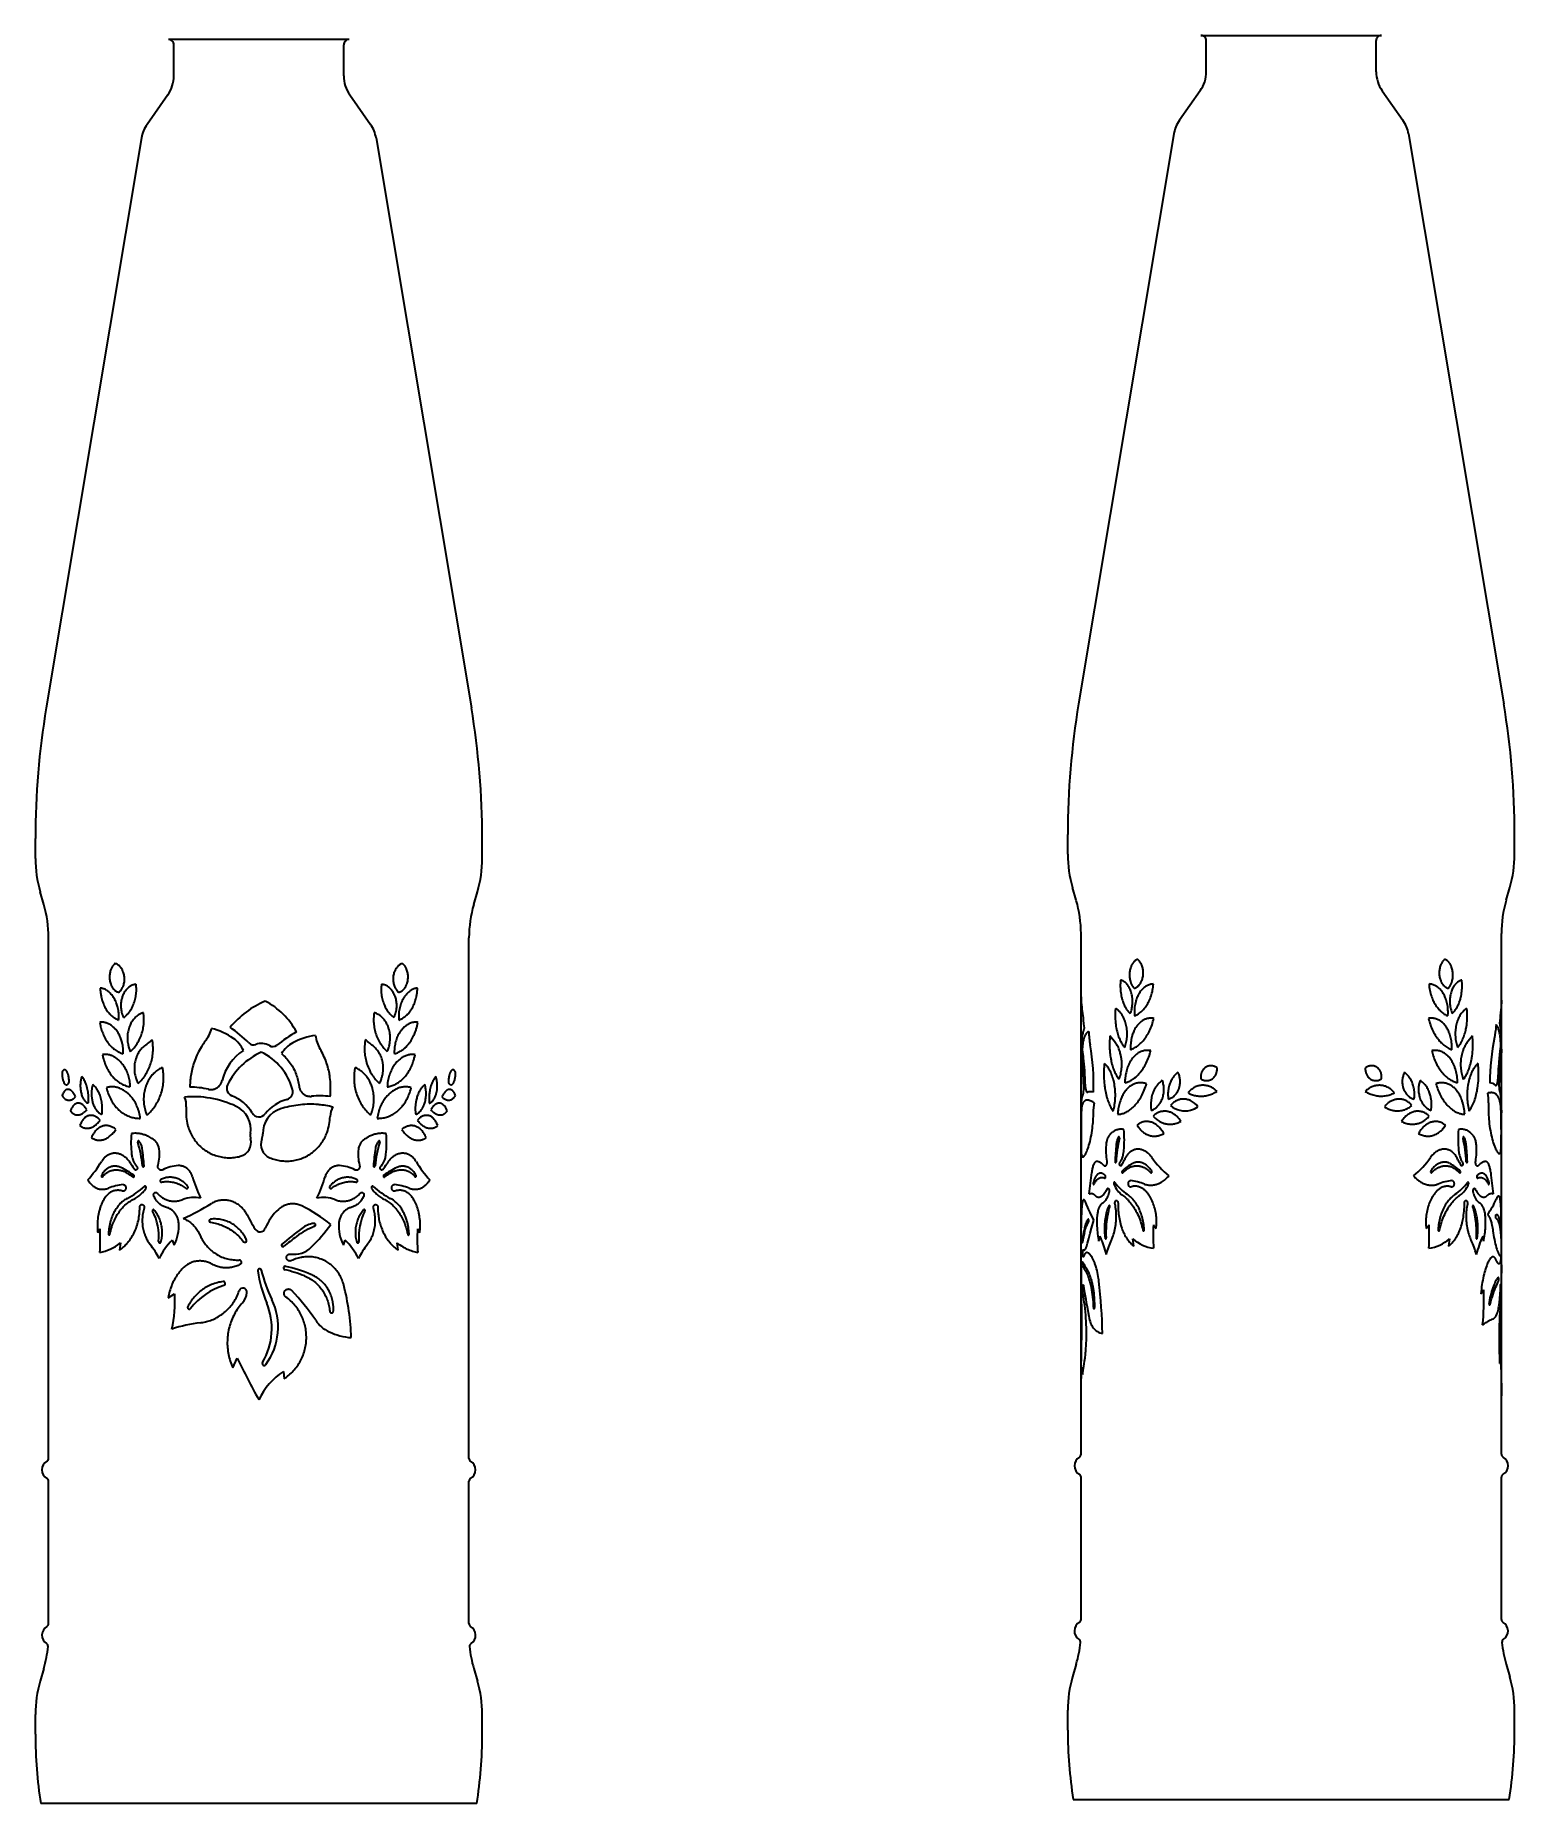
# Model space of a CAD drawing. Extents: x -234 to 1000, y -95 to 506.
# Drawn here: x 776.5 to 1000.3, y 14.1 to 281.6 of the extents above; entities that cross this region are included whole.
import ezdxf

# ---------------------------------------------------------------- set-up
doc = ezdxf.new("R2010")
doc.units = 0
doc.header["$LTSCALE"] = 7
doc.header["$MEASUREMENT"] = 0
doc.layers.add('8', color=250, linetype='CONTINUOUS', lineweight=15)

msp = doc.modelspace()

# ---------------------------------------------------------------- linework, layer by layer
at = {"layer": '8', "lineweight": 30}
for p, q in [((823.9225, 281.015), (796.6225, 281.015)), ((952.8071, 281.6345), (980.1071, 281.6345)), ((792.5225, 266.115), (778.1138, 179.8944)), ((828.0225, 266.115), (842.4311, 179.8944)), ((948.7071, 266.7345), (934.2984, 180.5139)), ((984.2071, 266.7345), (998.6158, 180.5139)), ((778.4725, 66.347), (778.4725, 145.115)), ((842.0725, 66.347), (842.0725, 145.115)), ((934.6571, 66.9665), (934.6571, 145.7345)), ((998.2571, 66.9665), (998.2571, 145.7345)), ((778.4725, 41.347), (778.4725, 62.8829)), ((842.0725, 41.347), (842.0725, 62.8829)), ((934.6571, 41.9665), (934.6571, 63.5024)), ((998.2571, 41.9665), (998.2571, 63.5024)), ((843.2471, 14.115), (777.2979, 14.115)), ((933.4825, 14.7345), (999.4317, 14.7345))]:
    msp.add_line(p, q, dxfattribs=at)
at = {"layer": '8', "lineweight": 30, "ltscale": 0.03}
for p, q in [((797.4225, 279.015), (797.4225, 280.215)), ((823.1225, 279.015), (823.1225, 280.215)), ((953.6071, 279.6345), (953.6071, 280.8345)), ((979.3071, 279.6345), (979.3071, 280.8345))]:
    msp.add_line(p, q, dxfattribs=at)
at = {"layer": '8', "lineweight": 30, "ltscale": 0.0875}
for p, q in [((797.4225, 275.515), (797.4225, 279.015)), ((823.1225, 275.515), (823.1225, 279.015)), ((953.6071, 276.1345), (953.6071, 279.6345)), ((979.3071, 276.1345), (979.3071, 279.6345))]:
    msp.add_line(p, q, dxfattribs=at)
at = {"layer": '8', "lineweight": 30, "ltscale": 0.136588}
for p, q in [((952.6955, 273.2561), (949.5503, 268.7887)), ((980.2187, 273.2561), (983.3639, 268.7887)), ((796.5109, 272.6366), (793.3657, 268.1692)), ((824.0341, 272.6366), (827.1793, 268.1692))]:
    msp.add_line(p, q, dxfattribs=at)
at = {"layer": '8', "lineweight": 30, "ltscale": 0.075}
for p, q in [((932.6571, 157.7345), (932.6571, 160.7345)), ((1000.2571, 157.7345), (1000.2571, 160.7345)), ((776.4725, 157.115), (776.4725, 160.115)), ((844.0725, 157.115), (844.0725, 160.115)), ((776.4725, 24.615), (776.4725, 27.615)), ((844.0725, 24.615), (844.0725, 27.615)), ((932.6571, 25.2345), (932.6571, 28.2345)), ((1000.2571, 25.2345), (1000.2571, 28.2345))]:
    msp.add_line(p, q, dxfattribs=at)
at = {"layer": '8', "lineweight": 30, "ltscale": 0.05}
for p, q in [((933.9371, 150.7745), (933.3771, 152.6945)), ((998.9771, 150.7745), (999.5371, 152.6945)), ((777.7525, 150.155), (777.1925, 152.075)), ((842.7925, 150.155), (843.3525, 152.075)), ((933.9371, 35.1945), (933.3771, 33.2745)), ((998.9771, 35.1945), (999.5371, 33.2745)), ((777.7525, 34.575), (777.1925, 32.655)), ((842.7925, 34.575), (843.3525, 32.655))]:
    msp.add_line(p, q, dxfattribs=at)
at = {"layer": '8', "lineweight": 30, "ltscale": 0.004396}
msp.add_line((934.6593, 128.4153), (934.6571, 128.2395), dxfattribs=at)
at = {"layer": '8', "lineweight": 30, "ltscale": 0.03407}
for p, q in [((939.8738, 129.2199), (939.0415, 130.2989)), ((993.8727, 130.2989), (993.0404, 129.2199))]:
    msp.add_line(p, q, dxfattribs=at)
at = {"layer": '8', "lineweight": 30, "ltscale": 0.002919}
msp.add_line((998.2541, 129.5956), (998.2571, 129.7123), dxfattribs=at)
at = {"layer": '8', "lineweight": 30, "ltscale": 0.019872}
msp.add_line((934.6629, 116.058), (934.6605, 115.2631), dxfattribs=at)
at = {"layer": '8', "lineweight": 30, "ltscale": 0.017505}
for p, q in [((945.6073, 101.7052), (946.0181, 101.1382)), ((986.8961, 101.1382), (987.3069, 101.7052))]:
    msp.add_line(p, q, dxfattribs=at)
at = {"layer": '8', "lineweight": 30, "ltscale": 0.010204}
msp.add_line((998.2571, 101.2616), (998.2521, 101.6697), dxfattribs=at)
at = {"layer": '8', "lineweight": 30, "ltscale": 0.016667}
for p, q in [((785.9109, 100.5187), (786.2615, 101.0858)), ((834.2834, 101.0858), (834.6341, 100.5187))]:
    msp.add_line(p, q, dxfattribs=at)
at = {"layer": '8', "lineweight": 30, "ltscale": 0.020358}
for p, q in [((797.1876, 99.3712), (797.4699, 98.6075)), ((823.0751, 98.6075), (823.3574, 99.3712))]:
    msp.add_line(p, q, dxfattribs=at)
at = {"layer": '8', "lineweight": 30, "ltscale": 0.019352}
for p, q in [((937.3481, 99.2269), (937.4739, 99.9907)), ((995.4403, 99.9907), (995.5661, 99.2269))]:
    msp.add_line(p, q, dxfattribs=at)
at = {"layer": '8', "lineweight": 30, "ltscale": 0.027299}
for p, q in [((942.6379, 98.4721), (942.5052, 99.556)), ((990.409, 99.556), (990.2763, 98.4721))]:
    msp.add_line(p, q, dxfattribs=at)
at = {"layer": '8', "lineweight": 30, "ltscale": 0.027358}
for p, q in [((789.3549, 98.9365), (789.2039, 97.8526)), ((831.341, 97.8526), (831.1901, 98.9365))]:
    msp.add_line(p, q, dxfattribs=at)
at = {"layer": '8', "lineweight": 30, "ltscale": 0.005242}
msp.add_line((934.6594, 95.4385), (934.6572, 95.6482), dxfattribs=at)
at = {"layer": '8', "lineweight": 30, "ltscale": 0.007443}
msp.add_line((998.2571, 95.6273), (998.2567, 95.3296), dxfattribs=at)
at = {"layer": '8', "lineweight": 30, "ltscale": 0.023961}
msp.add_line((998.2567, 95.3296), (998.2571, 94.3712), dxfattribs=at)
at = {"layer": '8', "lineweight": 30, "ltscale": 0.028239}
msp.add_line((796.5829, 90.6274), (797.5458, 91.218), dxfattribs=at)
at = {"layer": '8', "lineweight": 30, "ltscale": 0.039905}
msp.add_line((806.3256, 80.0692), (807.0246, 81.5042), dxfattribs=at)
at = {"layer": '8', "lineweight": 30, "ltscale": 0.027839}
msp.add_line((813.9852, 79.5038), (814.0905, 78.3952), dxfattribs=at)
at = {"layer": '8', "lineweight": 30, "ltscale": 0.027716}
msp.add_line((934.8746, 80.1232), (934.8871, 79.0147), dxfattribs=at)
at = {"layer": '8', "lineweight": 30}
for points in [[(943.2352, 141.8396), (943.1459, 141.8073), (943.0586, 141.7677), (942.9735, 141.7211), (942.891, 141.6678), (942.8113, 141.6079), (942.7345, 141.5418), (942.661, 141.4698), (942.6199, 141.4256), (942.58, 141.3795), (942.5407, 141.331), (942.5027, 141.2807), (942.4309, 141.1761), (942.3643, 141.0656), (942.303, 140.9496), (942.2607, 140.8598), (942.2213, 140.7675), (942.185, 140.6728), (942.1598, 140.6004), (942.1362, 140.5269), (942.0943, 140.3769), (942.0593, 140.2235), (942.0312, 140.0672), (942.01, 139.9089), (941.9957, 139.749), (941.9884, 139.5882), (941.9879, 139.4271), (941.9944, 139.2664), (942.0078, 139.1065), (942.0281, 138.9482), (942.0553, 138.792), (942.0897, 138.637), (942.1312, 138.4853), (942.1546, 138.4109), (942.1797, 138.3376), (942.2159, 138.2417), (942.2552, 138.1481), (942.2976, 138.057), (942.3549, 137.9471), (942.4168, 137.8419), (942.4833, 137.742), (942.5542, 137.6477), (942.6294, 137.5596), (942.7088, 137.4781)], [(942.7088, 137.4781), (942.7545, 137.4898), (942.8, 137.5036), (942.8901, 137.5371), (942.9787, 137.5783), (943.0656, 137.6269), (943.1504, 137.6827), (943.2327, 137.7454), (943.3123, 137.8145), (943.3795, 137.8801), (943.4442, 137.9501), (943.5063, 138.0243), (943.5657, 138.1025), (943.6037, 138.1567), (943.6403, 138.2125), (943.7096, 138.3285), (943.7436, 138.3913), (943.776, 138.4554), (943.8071, 138.5217), (943.8367, 138.5893), (943.8904, 138.7271), (943.9374, 138.8692), (943.9776, 139.0147), (944.0108, 139.1633), (944.0368, 139.3142), (944.0557, 139.4668), (944.0675, 139.6207), (944.0719, 139.7752), (944.0692, 139.9297), (944.0592, 140.0837), (944.042, 140.2366), (944.0177, 140.3878), (943.9862, 140.5368), (943.9486, 140.6803), (943.9043, 140.8206), (943.8534, 140.9571), (943.7961, 141.0893), (943.7326, 141.2164), (943.6986, 141.278), (943.6631, 141.338), (943.6135, 141.4156), (943.5615, 141.4903), (943.507, 141.5618), (943.443, 141.6383), (943.3763, 141.7102), (943.307, 141.7774), (943.2352, 141.8396)], [(989.679, 141.8396), (989.5965, 141.7675), (989.5172, 141.6887), (989.4414, 141.6037), (989.3694, 141.5129), (989.3014, 141.4167), (989.2375, 141.3155), (989.178, 141.2098), (989.1454, 141.1461), (989.1143, 141.0812), (989.057, 140.9475), (989.0061, 140.8095), (988.962, 140.6676), (988.9246, 140.5225), (988.8941, 140.3742), (988.8705, 140.2238), (988.854, 140.0717), (988.8446, 139.9187), (988.8423, 139.7651), (988.8472, 139.6116), (988.8593, 139.4587), (988.8784, 139.3071), (988.9047, 139.1572), (988.9379, 139.0097), (988.978, 138.8651), (989.0249, 138.7241), (989.0784, 138.5871), (989.108, 138.5196), (989.1392, 138.4534), (989.1713, 138.3901), (989.2048, 138.3281), (989.2741, 138.2121), (989.3107, 138.1564), (989.3487, 138.1022), (989.4081, 138.0241), (989.4702, 137.9499), (989.5349, 137.8799), (989.6021, 137.8144), (989.6817, 137.7453), (989.764, 137.6826), (989.8487, 137.6269), (989.9356, 137.5782), (990.0242, 137.5371), (990.1143, 137.5036), (990.1597, 137.4898), (990.2054, 137.4781)], [(990.2054, 137.4781), (990.2855, 137.5604), (990.3614, 137.6494), (990.4329, 137.7447), (990.4998, 137.8457), (990.5621, 137.9521), (990.6196, 138.0633), (990.6622, 138.1554), (990.7016, 138.2501), (990.7378, 138.3471), (990.763, 138.4212), (990.7863, 138.4965), (990.8079, 138.5727), (990.8276, 138.6498), (990.8617, 138.8065), (990.8881, 138.962), (990.9077, 139.1194), (990.9205, 139.2783), (990.9264, 139.438), (990.9256, 139.598), (990.9179, 139.7577), (990.9034, 139.9165), (990.882, 140.0738), (990.8538, 140.2289), (990.8188, 140.3812), (990.777, 140.5301), (990.7284, 140.675), (990.7015, 140.746), (990.6729, 140.8156), (990.6428, 140.8835), (990.6111, 140.9499), (990.5497, 141.0658), (990.4831, 141.1763), (990.4114, 141.2809), (990.3733, 141.3312), (990.334, 141.3797), (990.2941, 141.4257), (990.2531, 141.4699), (990.1796, 141.5419), (990.1028, 141.608), (990.0231, 141.6678), (989.9406, 141.7212), (989.8556, 141.7677), (989.7683, 141.8073), (989.679, 141.8396)], [(788.5473, 141.2201), (788.4603, 141.1488), (788.3772, 141.0709), (788.2982, 140.9867), (788.2235, 140.8966), (788.1533, 140.8011), (788.0876, 140.7006), (788.0267, 140.5955), (787.9934, 140.5322), (787.9618, 140.4676), (787.9318, 140.4016), (787.9035, 140.3344), (787.8521, 140.1969), (787.8075, 140.0555), (787.7699, 139.9109), (787.739, 139.7627), (787.7152, 139.6123), (787.6984, 139.4602), (787.6887, 139.307), (787.6861, 139.1533), (787.6906, 138.9996), (787.7023, 138.8465), (787.721, 138.6946), (787.7468, 138.5445), (787.7796, 138.3966), (787.8195, 138.2518), (787.8664, 138.1105), (787.8925, 138.0414), (787.9202, 137.9734), (787.9599, 137.8846), (788.0025, 137.7981), (788.0482, 137.7141), (788.1137, 137.606), (788.1844, 137.5031), (788.2601, 137.406), (788.3406, 137.315), (788.3829, 137.2716), (788.4264, 137.2299), (788.4702, 137.1907), (788.5151, 137.1533), (788.5949, 137.0929), (788.6775, 137.0383), (788.7627, 136.9897), (788.8502, 136.9472), (788.9398, 136.9111), (789.0312, 136.8815), (789.124, 136.8586)], [(789.124, 136.8586), (789.2099, 136.9367), (789.2923, 137.021), (789.3707, 137.1111), (789.4449, 137.2064), (789.5062, 137.2939), (789.564, 137.3849), (789.6183, 137.4793), (789.6689, 137.5767), (789.7005, 137.6431), (789.7304, 137.7106), (789.7586, 137.7796), (789.7851, 137.8495), (789.8327, 137.992), (789.873, 138.1378), (789.906, 138.2862), (789.9316, 138.4367), (789.9497, 138.5888), (789.9602, 138.742), (789.9631, 138.8949), (789.9586, 139.0477), (789.9465, 139.1999), (789.927, 139.351), (789.9, 139.5005), (789.8657, 139.6477), (789.8242, 139.7921), (789.7755, 139.9332), (789.7486, 140.0023), (789.7199, 140.0703), (789.679, 140.1594), (789.6352, 140.2462), (789.5884, 140.3307), (789.5167, 140.4469), (789.4395, 140.5576), (789.3989, 140.6107), (789.357, 140.6622), (789.2991, 140.7282), (789.2391, 140.7912), (789.1771, 140.851), (789.0945, 140.9228), (789.009, 140.9887), (788.9208, 141.0485), (788.8303, 141.1017), (788.7376, 141.1482), (788.6432, 141.1878), (788.5473, 141.2201)], [(831.9977, 141.2201), (831.902, 141.1879), (831.8078, 141.1485), (831.7154, 141.1021), (831.6251, 141.0491), (831.5371, 140.9896), (831.4517, 140.9239), (831.3694, 140.8524), (831.3074, 140.7929), (831.2476, 140.7301), (831.1898, 140.6643), (831.1479, 140.613), (831.1073, 140.5601), (831.0302, 140.4499), (830.9586, 140.3341), (830.9236, 140.272), (830.8903, 140.2085), (830.8284, 140.078), (830.7731, 139.9431), (830.7246, 139.8043), (830.683, 139.6622), (830.6485, 139.5174), (830.621, 139.3703), (830.6008, 139.2215), (830.5878, 139.0714), (830.5821, 138.9208), (830.5837, 138.7701), (830.5926, 138.6197), (830.6087, 138.4702), (830.6321, 138.3222), (830.6626, 138.1762), (830.6999, 138.0338), (830.744, 137.8943), (830.7948, 137.7583), (830.8523, 137.6262), (830.9162, 137.4987), (830.9505, 137.4367), (830.9863, 137.3761), (831.0364, 137.2975), (831.089, 137.2216), (831.1442, 137.1485), (831.2092, 137.0697), (831.277, 136.9951), (831.3477, 136.9246), (831.421, 136.8586)], [(831.421, 136.8586), (831.5132, 136.8813), (831.6041, 136.9107), (831.6931, 136.9465), (831.7801, 136.9886), (831.8648, 137.0367), (831.9471, 137.0908), (832.0265, 137.1505), (832.071, 137.1874), (832.1144, 137.226), (832.1579, 137.2675), (832.2003, 137.3107), (832.2805, 137.4008), (832.356, 137.497), (832.4266, 137.5989), (832.4921, 137.706), (832.5383, 137.7902), (832.5815, 137.877), (832.6216, 137.9661), (832.6494, 138.0335), (832.6754, 138.102), (832.7004, 138.1733), (832.7235, 138.2456), (832.7639, 138.3911), (832.7972, 138.5396), (832.8234, 138.6906), (832.8424, 138.8433), (832.8542, 138.9973), (832.8588, 139.1518), (832.8563, 139.3064), (832.8465, 139.4604), (832.8297, 139.6133), (832.8056, 139.7645), (832.7745, 139.9135), (832.7368, 140.0578), (832.6922, 140.1989), (832.6407, 140.3362), (832.6124, 140.4033), (832.5823, 140.4693), (832.5508, 140.5337), (832.5176, 140.5967), (832.4567, 140.7016), (832.3911, 140.8019), (832.321, 140.8972), (832.2463, 140.9871), (832.1675, 141.0711), (832.0845, 141.1489), (831.9977, 141.2201)], [(786.2588, 137.5074), (786.2595, 137.4936), (786.2763, 137.2414), (786.3009, 136.9903), (786.3161, 136.8654), (786.3332, 136.7409), (786.3523, 136.6169), (786.3733, 136.4935), (786.4044, 136.3299), (786.4389, 136.1677), (786.477, 136.0068), (786.5322, 135.7981), (786.5935, 135.5924), (786.6608, 135.3902), (786.7341, 135.1917), (786.8135, 134.9973), (786.8989, 134.8074), (786.9904, 134.6223), (787.0878, 134.4424), (787.1858, 134.2769), (787.2891, 134.1166), (787.3977, 133.9621), (787.5115, 133.8135), (787.5704, 133.7415), (787.6305, 133.6712), (787.7126, 133.58), (787.7969, 133.4918), (787.8833, 133.4068), (788.0018, 133.2984), (788.124, 133.1959), (788.2498, 133.0995), (788.3789, 133.0094), (788.5112, 132.9258), (788.6467, 132.8488), (788.785, 132.7787), (788.9261, 132.7154), (789.0697, 132.6591)], [(789.0697, 132.6591), (789.0853, 132.8396), (789.0952, 133.0208), (789.0994, 133.2024), (789.0978, 133.3841), (789.0907, 133.5605), (789.0782, 133.7364), (789.0602, 133.9116), (789.0368, 134.0858), (789.0017, 134.2933), (788.9589, 134.4986), (788.9347, 134.6003), (788.9085, 134.7012), (788.8658, 134.8511), (788.819, 134.9991), (788.768, 135.1449), (788.713, 135.2883), (788.6437, 135.4523), (788.5692, 135.6126), (788.4895, 135.7686), (788.4047, 135.9203), (788.3151, 136.0671), (788.2207, 136.2087), (788.1218, 136.3449), (788.0185, 136.4753), (787.911, 136.5996), (787.7995, 136.7175), (787.6843, 136.8285), (787.5657, 136.9323), (787.5051, 136.9814), (787.4438, 137.0286), (787.3818, 137.0739), (787.3191, 137.1171), (787.2558, 137.1583), (787.1919, 137.1974), (787.0787, 137.2607), (786.964, 137.3173), (786.8481, 137.367), (786.7312, 137.4098), (786.6136, 137.4453), (786.4955, 137.4735), (786.3771, 137.4942), (786.2588, 137.5074)], [(791.6987, 138.0802), (791.5835, 138.0629), (791.4693, 138.0394), (791.3565, 138.0096), (791.2454, 137.9738), (791.136, 137.9319), (791.0287, 137.8841), (790.9236, 137.8305), (790.8436, 137.7849), (790.7652, 137.7359), (790.6884, 137.6837), (790.6319, 137.6424), (790.5765, 137.5994), (790.4687, 137.5082), (790.3654, 137.4105), (790.2667, 137.3065), (790.174, 137.1981), (790.0861, 137.0843), (790.0032, 136.9654), (789.9254, 136.8418), (789.8528, 136.7137), (789.7854, 136.5816), (789.7234, 136.4458), (789.6735, 136.3241), (789.6278, 136.2001), (789.5864, 136.074), (789.5491, 135.9459), (789.5266, 135.8596), (789.506, 135.7726), (789.4705, 135.5967), (789.443, 135.422), (789.4228, 135.2459), (789.41, 135.0686), (789.4045, 134.8908), (789.4064, 134.7128), (789.4157, 134.5351), (789.4323, 134.3582), (789.4562, 134.1826), (789.4875, 134.0087), (789.5261, 133.837), (789.572, 133.6681), (789.5979, 133.584), (789.6257, 133.5007), (789.6547, 133.42), (789.6854, 133.3403), (789.7296, 133.2345), (789.7769, 133.1308), (789.8273, 133.0292)], [(789.8273, 133.0292), (789.9353, 133.1139), (790.0411, 133.2031), (790.1447, 133.2965), (790.2458, 133.3941), (790.3117, 133.4613), (790.3765, 133.5302), (790.4403, 133.601), (790.5029, 133.6736), (790.6241, 133.8231), (790.7401, 133.9787), (790.8507, 134.1402), (790.9556, 134.307), (791.0546, 134.4789), (791.1477, 134.6555), (791.2351, 134.8376), (791.3162, 135.024), (791.3907, 135.214), (791.4585, 135.4076), (791.5196, 135.6042), (791.5738, 135.8036), (791.621, 136.0053), (791.6611, 136.2091), (791.6942, 136.4147), (791.7201, 136.6216), (791.7388, 136.8296), (791.7502, 137.0383), (791.7544, 137.2473), (791.7514, 137.4563), (791.7411, 137.6651), (791.7235, 137.8731), (791.6987, 138.0802)], [(828.8462, 138.0802), (828.8207, 137.8658), (828.8029, 137.6504), (828.7929, 137.4342), (828.7907, 137.2177), (828.7962, 137.0014), (828.8095, 136.7855), (828.8306, 136.5704), (828.8594, 136.3565), (828.8958, 136.1443), (828.9398, 135.9339), (828.9914, 135.7259), (829.0503, 135.521), (829.1165, 135.3191), (829.1899, 135.1207), (829.2292, 135.0229), (829.2703, 134.9261), (829.3397, 134.7734), (829.4134, 134.6237), (829.4914, 134.477), (829.5735, 134.3335), (829.6597, 134.1936), (829.7601, 134.0424), (829.8652, 133.8961), (829.9749, 133.7549), (830.0889, 133.619), (830.2071, 133.4887), (830.3293, 133.3643), (830.4553, 133.2461), (830.5848, 133.1343), (830.7177, 133.0292)], [(830.7177, 133.0292), (830.7752, 133.1459), (830.8287, 133.2654), (830.878, 133.3875), (830.9232, 133.512), (830.9509, 133.5962), (830.9768, 133.6812), (831.0008, 133.7671), (831.0229, 133.8537), (831.0431, 133.9409), (831.0615, 134.0288), (831.0924, 134.2063), (831.1157, 134.3855), (831.1314, 134.5658), (831.1395, 134.747), (831.1399, 134.9283), (831.133, 135.1042), (831.1189, 135.2794), (831.0975, 135.4537), (831.069, 135.6264), (831.0333, 135.7971), (830.9905, 135.9654), (830.9405, 136.1308), (830.8834, 136.2928), (830.8523, 136.3723), (830.8194, 136.4509), (830.7728, 136.5539), (830.7232, 136.6548), (830.6705, 136.7534), (830.6034, 136.8686), (830.532, 136.98), (830.4564, 137.0876), (830.3768, 137.1909), (830.2932, 137.2898), (830.194, 137.396), (830.142, 137.4472), (830.089, 137.4968), (830.0357, 137.5438), (829.9813, 137.5891), (829.897, 137.6544), (829.8104, 137.7156), (829.7216, 137.7726), (829.6307, 137.8253), (829.5245, 137.8801), (829.416, 137.929), (829.3053, 137.9717), (829.1928, 138.0083), (829.0786, 138.0387), (828.963, 138.0627), (828.8462, 138.0802)], [(834.2861, 137.5074), (834.178, 137.4956), (834.0696, 137.4775), (833.9613, 137.4531), (833.8534, 137.4225), (833.7356, 137.382), (833.6187, 137.3343), (833.5031, 137.2797), (833.3889, 137.2182), (833.2727, 137.1478), (833.1585, 137.0706), (833.0465, 136.9867), (832.937, 136.8965), (832.8303, 136.8002), (832.7264, 136.698), (832.6355, 136.6013), (832.5472, 136.5002), (832.4617, 136.3949), (832.3791, 136.2857), (832.3258, 136.211), (832.2739, 136.1347), (832.223, 136.0563), (832.1736, 135.9764), (832.1088, 135.8655), (832.0466, 135.752), (831.9873, 135.6361), (831.9447, 135.5476), (831.9037, 135.4578), (831.8266, 135.2748), (831.7563, 135.0875), (831.6929, 134.8962), (831.6365, 134.7016), (831.5872, 134.5039), (831.5452, 134.3036), (831.5104, 134.1011), (831.4831, 133.897), (831.4631, 133.6915), (831.4506, 133.4851), (831.4455, 133.2783), (831.448, 133.0714), (831.4579, 132.8649), (831.4752, 132.6591)], [(831.4752, 132.6591), (831.6124, 132.7126), (831.7472, 132.7726), (831.8795, 132.8388), (832.0093, 132.9113), (832.1362, 132.9898), (832.2603, 133.0742), (832.3812, 133.1645), (832.4845, 133.2481), (832.5852, 133.3358), (832.6834, 133.4276), (832.779, 133.5235), (832.8412, 133.5894), (832.9021, 133.6571), (833.0204, 133.7973), (833.1337, 133.9436), (833.2104, 134.0504), (833.2847, 134.16), (833.3563, 134.2722), (833.4084, 134.3582), (833.4589, 134.4456), (833.5557, 134.6244), (833.6465, 134.8083), (833.7314, 134.997), (833.8103, 135.1902), (833.8832, 135.3874), (833.9502, 135.5883), (833.9965, 135.7413), (834.0395, 135.8959), (834.0791, 136.0522), (834.1066, 136.1703), (834.1323, 136.2892), (834.1779, 136.5291), (834.2161, 136.7712), (834.2469, 137.0153), (834.2702, 137.2608), (834.2861, 137.5074)], [(940.6452, 138.6997), (940.6253, 138.4633), (940.6122, 138.2258), (940.6058, 137.9876), (940.6062, 137.7492), (940.6134, 137.5111), (940.6274, 137.2736), (940.6481, 137.0373), (940.6757, 136.8026), (940.71, 136.57), (940.7513, 136.3399), (940.8004, 136.109), (940.8279, 135.9937), (940.8573, 135.8794), (940.8878, 135.7684), (940.9202, 135.6586), (940.9763, 135.4834), (941.0371, 135.3114), (941.1026, 135.1431), (941.1729, 134.9786), (941.2478, 134.8184), (941.3353, 134.6484), (941.3811, 134.5656), (941.4283, 134.4844), (941.4934, 134.3785), (941.561, 134.2756), (941.631, 134.1757), (941.7182, 134.0602), (941.8088, 133.9495), (941.9028, 133.8439), (942.0002, 133.7435), (942.1007, 133.6487)], [(942.1007, 133.6487), (942.1657, 133.8078), (942.2245, 133.9717), (942.2771, 134.1397), (942.3233, 134.3114), (942.3629, 134.4862), (942.396, 134.6636), (942.4225, 134.8431), (942.4422, 135.0242), (942.4553, 135.2065), (942.4615, 135.3894), (942.461, 135.5725), (942.4535, 135.7588), (942.439, 135.9443), (942.4175, 136.1286), (942.389, 136.3111), (942.3536, 136.4914), (942.3114, 136.6688), (942.2625, 136.8429), (942.207, 137.013), (942.1449, 137.1787), (942.0766, 137.3392), (942.04, 137.4177), (942.0018, 137.4946), (941.9625, 137.5695), (941.9217, 137.6427), (941.8649, 137.7379), (941.8056, 137.8299), (941.744, 137.9184), (941.6585, 138.0306), (941.5691, 138.1358), (941.4762, 138.2337), (941.428, 138.2802), (941.3791, 138.3246), (941.3303, 138.3662), (941.2808, 138.4057), (941.1937, 138.4689), (941.105, 138.5254), (941.0148, 138.575), (940.9234, 138.6174), (940.8312, 138.6525), (940.7383, 138.6799), (940.6452, 138.6997)], [(945.6104, 138.1269), (945.4857, 138.115), (945.3618, 138.0967), (945.239, 138.0719), (945.1177, 138.0408), (944.9893, 138.0003), (944.8629, 137.9527), (944.7389, 137.8981), (944.6175, 137.8365), (944.5182, 137.7799), (944.4208, 137.7187), (944.3256, 137.6529), (944.2327, 137.5827), (944.152, 137.5168), (944.0733, 137.4476), (943.9965, 137.3751), (943.9403, 137.3188), (943.8852, 137.2608), (943.7785, 137.1397), (943.6767, 137.0124), (943.5798, 136.8791), (943.488, 136.7403), (943.4012, 136.5962), (943.3233, 136.4541), (943.2501, 136.3078), (943.1816, 136.1576), (943.118, 136.0039), (943.0592, 135.8468), (943.0139, 135.7136), (942.9719, 135.5784), (942.9334, 135.4415), (942.9068, 135.3382), (942.882, 135.2342), (942.8589, 135.1282), (942.8378, 135.0215), (942.8013, 134.8074), (942.7725, 134.5912), (942.7511, 134.3735), (942.7373, 134.1547), (942.731, 133.9353), (942.7323, 133.7159), (942.741, 133.4969), (942.7572, 133.2786)], [(942.7572, 133.2786), (942.8667, 133.3257), (942.9754, 133.3778), (943.0832, 133.4347), (943.1901, 133.4963), (943.2607, 133.54), (943.3308, 133.5857), (943.4693, 133.6831), (943.6052, 133.7881), (943.7383, 133.9006), (943.8684, 134.0201), (943.9951, 134.1465), (944.1183, 134.2795), (944.2377, 134.4186), (944.3531, 134.5638), (944.4581, 134.7056), (944.5593, 134.8523), (944.6565, 135.0035), (944.7496, 135.159), (944.8385, 135.3187), (944.9231, 135.4822), (944.9718, 135.5821), (945.0188, 135.6832), (945.1079, 135.889), (945.1903, 136.0992), (945.2658, 136.3135), (945.3344, 136.5314), (945.3959, 136.7526), (945.4501, 136.9767), (945.497, 137.2032), (945.5366, 137.4319), (945.5687, 137.6623), (945.5933, 137.8941), (945.6104, 138.1269)], [(987.3038, 138.1269), (987.3051, 138.1049), (987.3231, 137.87), (987.3488, 137.6362), (987.3821, 137.4038), (987.423, 137.1732), (987.4714, 136.9448), (987.5272, 136.719), (987.5903, 136.4962), (987.6607, 136.2769), (987.7382, 136.0613), (987.7795, 135.955), (987.8226, 135.8499), (987.895, 135.6841), (987.9717, 135.5214), (988.0526, 135.3621), (988.1376, 135.2064), (988.2265, 135.0544), (988.3369, 134.8795), (988.4526, 134.7106), (988.5732, 134.5479), (988.6359, 134.4685), (988.6997, 134.3908), (988.7637, 134.316), (988.8289, 134.2429), (988.918, 134.1477), (989.009, 134.0559), (989.1017, 133.9675), (989.2259, 133.8571), (989.3528, 133.7532), (989.4821, 133.656), (989.6137, 133.5657), (989.7471, 133.4826), (989.8824, 133.4069), (990.0191, 133.3389), (990.157, 133.2786)], [(990.157, 133.2786), (990.1708, 133.4562), (990.1796, 133.6346), (990.1834, 133.8134), (990.1823, 133.9922), (990.1762, 134.1685), (990.1654, 134.3443), (990.1497, 134.5195), (990.1291, 134.6936), (990.098, 134.9009), (990.0598, 135.106), (990.0147, 135.3086), (989.9625, 135.5082), (989.9033, 135.7044), (989.871, 135.801), (989.837, 135.8965), (989.7733, 136.061), (989.7042, 136.2217), (989.6297, 136.3783), (989.5499, 136.5304), (989.4649, 136.6777), (989.3747, 136.8198), (989.2794, 136.9564), (989.1789, 137.0871), (989.0789, 137.2057), (988.9744, 137.3183), (988.8658, 137.4247), (988.753, 137.5245), (988.6364, 137.6176), (988.5762, 137.6618), (988.5151, 137.7042), (988.454, 137.7441), (988.3921, 137.7823), (988.2792, 137.8459), (988.1638, 137.9034), (988.0462, 137.9548), (987.9265, 137.9998), (987.8049, 138.0384), (987.6816, 138.0704), (987.5568, 138.0959), (987.4308, 138.1148), (987.3038, 138.1269)], [(992.269, 138.6997), (992.221, 138.6905), (992.173, 138.6792), (992.1245, 138.6657), (992.0761, 138.6501), (991.9805, 138.613), (991.8859, 138.5681), (991.7926, 138.5154), (991.7009, 138.4554), (991.6111, 138.3882), (991.5234, 138.3143), (991.4464, 138.2421), (991.3715, 138.1649), (991.2989, 138.0828), (991.2286, 137.9962), (991.1831, 137.936), (991.1387, 137.874), (991.0535, 137.7447), (990.9733, 137.6087), (990.8983, 137.4667), (990.8286, 137.3192), (990.7645, 137.1667), (990.7061, 137.0098), (990.6535, 136.8488), (990.6048, 136.6768), (990.5628, 136.5014), (990.5273, 136.3232), (990.4987, 136.1426), (990.4768, 135.9602), (990.4618, 135.7764), (990.4537, 135.5918), (990.4525, 135.4068), (990.4582, 135.222), (990.4707, 135.0378), (990.4902, 134.8548), (990.5165, 134.6734), (990.5496, 134.4942), (990.5894, 134.3177), (990.6358, 134.1443), (990.6887, 133.9747), (990.748, 133.8093), (990.8135, 133.6487)], [(990.8135, 133.6487), (990.9119, 133.7415), (991.0073, 133.8395), (991.0995, 133.9426), (991.1884, 134.0506), (991.2741, 134.1632), (991.325, 134.2345), (991.3747, 134.3075), (991.4248, 134.3847), (991.4735, 134.4636), (991.5652, 134.6231), (991.6516, 134.7884), (991.7303, 134.954), (991.8039, 135.1243), (991.8725, 135.2989), (991.936, 135.4775), (991.9944, 135.6598), (992.0478, 135.8453), (992.0774, 135.9582), (992.1052, 136.072), (992.1554, 136.3024), (992.1985, 136.536), (992.2345, 136.7724), (992.2633, 137.0109), (992.2851, 137.2511), (992.2999, 137.4924), (992.3077, 137.7344), (992.3085, 137.9766), (992.3023, 138.2185), (992.2892, 138.4597), (992.269, 138.6997)], [(792.8224, 133.7786), (792.7049, 133.7411), (792.5891, 133.6985), (792.475, 133.6508), (792.3629, 133.5982), (792.253, 133.5406), (792.163, 133.4889), (792.0747, 133.4339), (791.9881, 133.3758), (791.9243, 133.3301), (791.8616, 133.2827), (791.7393, 133.1828), (791.6217, 133.0765), (791.5088, 132.964), (791.4007, 132.8455), (791.2976, 132.7214), (791.1996, 132.5919), (791.1069, 132.4573), (791.0196, 132.318), (790.9378, 132.1742), (790.8616, 132.0264), (790.8081, 131.9131), (790.7578, 131.7977), (790.7108, 131.6805), (790.6777, 131.5917), (790.6465, 131.5021), (790.6169, 131.4109), (790.5891, 131.319), (790.5394, 131.1336), (790.4971, 130.9456), (790.4622, 130.7555), (790.4347, 130.5622), (790.4147, 130.3676), (790.4024, 130.172), (790.3976, 129.976), (790.4005, 129.7798), (790.411, 129.5841), (790.4292, 129.3891), (790.4549, 129.1953), (790.4882, 129.0031), (790.5292, 128.8131), (790.5524, 128.719), (790.5776, 128.6256), (790.6218, 128.4778), (790.6707, 128.332), (790.7245, 128.1887), (790.7829, 128.0479), (790.846, 127.91)], [(790.846, 127.91), (790.9918, 128.0424), (791.1337, 128.1814), (791.2713, 128.3266), (791.4045, 128.478), (791.533, 128.6351), (791.6568, 128.7978), (791.7755, 128.9657), (791.889, 129.1387), (791.9972, 129.3163), (792.0998, 129.4984), (792.1969, 129.6848), (792.2881, 129.875), (792.3758, 130.0746), (792.4571, 130.2778), (792.5318, 130.4843), (792.6, 130.6938), (792.6614, 130.9061), (792.7161, 131.1208), (792.7638, 131.3375), (792.8046, 131.5562), (792.8384, 131.7763), (792.8651, 131.9977), (792.8847, 132.2201), (792.8972, 132.4431), (792.9026, 132.6665), (792.9008, 132.89), (792.8919, 133.1132), (792.8758, 133.3359), (792.8526, 133.5578), (792.8224, 133.7786)], [(827.7226, 133.7786), (827.6923, 133.557), (827.669, 133.3343), (827.653, 133.1108), (827.6441, 132.8868), (827.6424, 132.6625), (827.6479, 132.4384), (827.6606, 132.2146), (827.6805, 131.9914), (827.7075, 131.7693), (827.7417, 131.5484), (827.7829, 131.3291), (827.8311, 131.1116), (827.8881, 130.8893), (827.9524, 130.6697), (828.024, 130.453), (828.1026, 130.2395), (828.1883, 130.0297), (828.2807, 129.8238), (828.3799, 129.622), (828.4856, 129.4249), (828.541, 129.3278), (828.5981, 129.2321), (828.6562, 129.1382), (828.716, 129.0457), (828.7981, 128.924), (828.8829, 128.805), (828.9702, 128.6886), (829.0829, 128.547), (829.1992, 128.4099), (829.3191, 128.2774), (829.4425, 128.1499), (829.5692, 128.0273), (829.699, 127.91)], [(829.699, 127.91), (829.7677, 128.0609), (829.8309, 128.2152), (829.8884, 128.3725), (829.9402, 128.5326), (829.9863, 128.695), (830.0266, 128.8597), (830.0611, 129.0262), (830.0786, 129.124), (830.0941, 129.2223), (830.1077, 129.3211), (830.1192, 129.4201), (830.1364, 129.6192), (830.1456, 129.8189), (830.1469, 130.0189), (830.1406, 130.2133), (830.1268, 130.4073), (830.1055, 130.6003), (830.0766, 130.792), (830.0403, 130.9818), (829.9966, 131.1695), (829.9454, 131.3545), (829.917, 131.446), (829.8867, 131.5367), (829.8547, 131.6262), (829.8209, 131.7147), (829.7729, 131.8315), (829.7216, 131.9463), (829.6672, 132.059), (829.5978, 132.1914), (829.5238, 132.3205), (829.4454, 132.446), (829.3627, 132.5677), (829.2756, 132.6853), (829.1714, 132.814), (829.0619, 132.9368), (829.0052, 132.9959), (828.9473, 133.0535), (828.8581, 133.1367), (828.7662, 133.2162), (828.6717, 133.2917), (828.5747, 133.3633), (828.4609, 133.44), (828.3441, 133.5111), (828.2246, 133.5766), (828.1025, 133.6361), (827.978, 133.6897), (827.8513, 133.7373), (827.7226, 133.7786)], [(935.1726, 131.5073), (935.1094, 132.1123), (935.0507, 132.6417), (935.0111, 132.9862), (934.9326, 133.6523), (934.8574, 134.2844), (934.8221, 134.586), (934.7734, 135.0185), (934.7409, 135.3263), (934.7127, 135.6183), (934.6896, 135.893), (934.6721, 136.1499)], [(939.8727, 134.3981), (939.8493, 134.131), (939.8327, 133.8626), (939.823, 133.5934), (939.82, 133.3237), (939.8239, 133.054), (939.8345, 132.7849), (939.852, 132.5166), (939.8763, 132.2497), (939.9075, 131.9846), (939.9456, 131.7218), (939.9917, 131.4569), (940.0177, 131.3241), (940.0457, 131.1923), (940.0749, 131.0644), (940.1059, 130.9374), (940.1599, 130.7342), (940.2188, 130.5342), (940.2825, 130.3376), (940.3512, 130.1447), (940.4248, 129.9559), (940.511, 129.7544), (940.5564, 129.6557), (940.6032, 129.5586), (940.6679, 129.4315), (940.7353, 129.3072), (940.8054, 129.186), (940.8929, 129.0447), (940.9843, 128.9082), (941.0794, 128.7767), (941.1782, 128.6503), (941.2807, 128.5295)], [(941.2807, 128.5295), (941.3466, 128.7187), (941.4059, 128.9127), (941.4586, 129.1109), (941.5046, 129.3126), (941.5436, 129.5174), (941.5757, 129.7246), (941.6007, 129.9336), (941.6187, 130.1449), (941.6295, 130.3573), (941.6331, 130.5702), (941.6296, 130.7832), (941.6188, 130.9958), (941.6009, 131.2074), (941.5758, 131.4175), (941.5437, 131.6256), (941.5045, 131.8312), (941.4583, 132.0338), (941.4053, 132.2327), (941.3456, 132.4275), (941.2793, 132.6176), (941.2437, 132.7106), (941.2065, 132.8023), (941.1479, 132.937), (941.0858, 133.0681), (941.0204, 133.1953), (940.9517, 133.3185), (940.9062, 133.3949), (940.8595, 133.4694), (940.8131, 133.5397), (940.7656, 133.608), (940.6911, 133.7086), (940.6142, 133.8044), (940.5351, 133.8952), (940.454, 133.9807), (940.3615, 134.0692), (940.267, 134.1506), (940.1706, 134.2244), (940.0725, 134.2905), (939.9731, 134.3485), (939.923, 134.3743), (939.8727, 134.3981)], [(993.0415, 134.3981), (992.9482, 134.3523), (992.8558, 134.2992), (992.7644, 134.2391), (992.6744, 134.1723), (992.6021, 134.1129), (992.5309, 134.0492), (992.461, 133.9815), (992.4102, 133.9288), (992.3601, 133.8741), (992.3095, 133.8157), (992.2597, 133.7552), (992.1644, 133.6299), (992.073, 133.4974), (991.9858, 133.3579), (991.9029, 133.212), (991.8355, 133.0823), (991.7717, 132.9486), (991.7114, 132.8111), (991.6548, 132.6702), (991.6192, 132.5747), (991.5854, 132.4778), (991.5531, 132.3793), (991.5225, 132.2797), (991.4669, 132.0776), (991.4188, 131.8737), (991.3777, 131.6665), (991.3438, 131.4567), (991.3172, 131.2446), (991.2978, 131.0309), (991.2858, 130.8161), (991.2811, 130.6007), (991.2838, 130.3852), (991.2939, 130.1701), (991.3113, 129.956), (991.336, 129.7434), (991.3679, 129.5328), (991.4071, 129.3248), (991.4533, 129.1199), (991.5066, 128.9187), (991.5667, 128.7217), (991.5993, 128.6249), (991.6335, 128.5295)], [(991.6335, 128.5295), (991.7341, 128.6479), (991.8311, 128.7716), (991.9245, 128.9004), (992.0143, 129.0339), (992.1004, 129.172), (992.1517, 129.2593), (992.2016, 129.3482), (992.2514, 129.4412), (992.2997, 129.5357), (992.3907, 129.7267), (992.476, 129.9232), (992.5531, 130.1183), (992.6249, 130.3178), (992.6915, 130.5214), (992.7528, 130.7288), (992.8089, 130.9397), (992.8599, 131.1537), (992.8881, 131.2835), (992.9144, 131.4142), (992.9615, 131.6782), (993.0014, 131.9451), (993.0342, 132.2145), (993.0598, 132.4859), (993.0783, 132.7586), (993.0897, 133.0323), (993.0941, 133.3064), (993.0915, 133.5805), (993.0819, 133.8541), (993.0653, 134.1268), (993.0415, 134.3981)], [(998.2571, 135.6811), (998.2543, 135.4487), (998.246, 135.2039), (998.2328, 134.9473), (998.2199, 134.7474), (998.2047, 134.5414), (998.1743, 134.1833), (998.1387, 133.8098), (998.0843, 133.2895), (998.0446, 132.9295), (997.9593, 132.181)], [(789.7667, 127.5512), (789.7737, 127.7661), (789.7728, 127.9813), (789.764, 128.1962), (789.7473, 128.4104), (789.7227, 128.6235), (789.6904, 128.8351), (789.6504, 129.0446), (789.6274, 129.1485), (789.6026, 129.2517), (789.5619, 129.4052), (789.5169, 129.557), (789.4678, 129.7068), (789.4145, 129.8543), (789.3428, 130.0343), (789.2649, 130.2103), (789.1811, 130.382), (789.0914, 130.5489), (788.9961, 130.7108), (788.8952, 130.8673), (788.7891, 131.0179), (788.678, 131.1623), (788.6206, 131.232), (788.562, 131.3), (788.4821, 131.388), (788.4003, 131.4727), (788.3166, 131.5542), (788.2139, 131.6473), (788.1088, 131.7353), (788.0014, 131.8179), (787.8919, 131.895), (787.7806, 131.9664), (787.654, 132.0393), (787.5257, 132.1046), (787.3957, 132.1621), (787.3302, 132.1878), (787.2645, 132.2116), (787.1765, 132.24), (787.0881, 132.2647), (786.9995, 132.2857), (786.8854, 132.3072), (786.7713, 132.3223), (786.6573, 132.331), (786.5437, 132.3333), (786.4307, 132.3291), (786.3184, 132.3184), (786.2072, 132.3013)], [(786.2072, 132.3013), (786.2591, 132.039), (786.3183, 131.7795), (786.3506, 131.6509), (786.3848, 131.5233), (786.4395, 131.3334), (786.4984, 131.1458), (786.5614, 130.9607), (786.6286, 130.778), (786.7122, 130.5685), (786.8016, 130.3631), (786.8967, 130.162), (786.9974, 129.9656), (787.1039, 129.7742), (787.216, 129.5881), (787.3338, 129.4076), (787.3947, 129.3195), (787.4571, 129.233), (787.5799, 129.0723), (787.7076, 128.9175), (787.8403, 128.7689), (787.9088, 128.6965), (787.9786, 128.6258), (788.0487, 128.5577), (788.1199, 128.4912), (788.2172, 128.4047), (788.3165, 128.3214), (788.4178, 128.2412), (788.5558, 128.1395), (788.6971, 128.0437), (788.8415, 127.9541), (788.989, 127.8707), (789.1394, 127.7937), (789.2925, 127.7231), (789.4482, 127.6591), (789.6064, 127.6018), (789.7667, 127.5512)], [(834.3378, 132.3013), (834.2192, 132.3193), (834.0995, 132.33), (833.9789, 132.3333), (833.8577, 132.3293), (833.771, 132.322), (833.6842, 132.3109), (833.5974, 132.2963), (833.5323, 132.2829), (833.4674, 132.2674), (833.3378, 132.2305), (833.209, 132.1857), (833.0813, 132.1331), (832.955, 132.0729), (832.8303, 132.0054), (832.7075, 131.9308), (832.5988, 131.8576), (832.492, 131.779), (832.3872, 131.6952), (832.2848, 131.6063), (832.1848, 131.5125), (832.1235, 131.4514), (832.0633, 131.3886), (831.9462, 131.2577), (831.8335, 131.1201), (831.7579, 131.0208), (831.6847, 130.9184), (831.6139, 130.8133), (831.5624, 130.7327), (831.5124, 130.6506), (831.4168, 130.4823), (831.3271, 130.3087), (831.2437, 130.1304), (831.1667, 129.9476), (831.0961, 129.7608), (831.0323, 129.5703), (830.9751, 129.3766), (830.9249, 129.1801), (830.8816, 128.981), (830.8454, 128.78), (830.8162, 128.5772), (830.7942, 128.3731), (830.7794, 128.1681), (830.7718, 127.9625), (830.7714, 127.7567), (830.7782, 127.5512)], [(830.7782, 127.5512), (830.9314, 127.5993), (831.0825, 127.6537), (831.2314, 127.714), (831.378, 127.7804), (831.5221, 127.8527), (831.6637, 127.9308), (831.8025, 128.0147), (831.9216, 128.0927), (832.0384, 128.1748), (832.153, 128.2612), (832.2651, 128.3516), (832.3381, 128.4137), (832.4101, 128.4775), (832.4816, 128.5438), (832.5521, 128.6117), (832.6887, 128.7517), (832.7814, 128.8534), (832.8719, 128.9582), (832.9599, 129.0658), (833.0244, 129.1485), (833.0876, 129.2326), (833.2098, 129.4056), (833.3265, 129.5843), (833.4378, 129.7686), (833.5434, 129.958), (833.6435, 130.1524), (833.738, 130.3513), (833.8052, 130.5034), (833.8693, 130.6578), (833.9301, 130.8144), (833.9733, 130.9318), (834.0147, 131.0504), (834.0553, 131.1726), (834.094, 131.2958), (834.1654, 131.5424), (834.2298, 131.7924), (834.2872, 132.0455), (834.3378, 132.3013)], [(934.7733, 129.4702), (934.8113, 129.7783), (934.8553, 130.081), (934.9056, 130.3782), (934.9623, 130.6696), (934.9931, 130.8131), (935.0255, 130.955), (935.0715, 131.1419), (935.1205, 131.326), (935.1726, 131.5073)], [(945.67, 132.9207), (945.5273, 132.9394), (945.4559, 132.9458), (945.3846, 132.9501), (945.2897, 132.9527), (945.195, 132.9517), (945.1006, 132.9471), (944.9879, 132.9369), (944.876, 132.9214), (944.7651, 132.9008), (944.6551, 132.875), (944.5464, 132.8441), (944.4451, 132.8103), (944.345, 132.772), (944.2464, 132.7293), (944.1494, 132.6823), (944.0856, 132.6486), (944.0225, 132.613), (943.8989, 132.5363), (943.7786, 132.4525), (943.6618, 132.3616), (943.5488, 132.2641), (943.4396, 132.1601), (943.3447, 132.0612), (943.2532, 131.9575), (943.1651, 131.8492), (943.0805, 131.7365), (942.9993, 131.6196), (942.9505, 131.5445), (942.903, 131.4678), (942.8123, 131.3103), (942.7274, 131.1474), (942.656, 130.9969), (942.5893, 130.8426), (942.5273, 130.6848), (942.4699, 130.5239), (942.4173, 130.36), (942.3867, 130.2562), (942.358, 130.1515), (942.306, 129.9393), (942.2614, 129.724), (942.224, 129.5061), (942.1939, 129.2861), (942.171, 129.0644), (942.1553, 128.8416), (942.1469, 128.6181), (942.1457, 128.3943), (942.1517, 128.1707)], [(942.1517, 128.1707), (942.2279, 128.1981), (942.304, 128.2277), (942.4558, 128.293), (942.6066, 128.3662), (942.7563, 128.4473), (942.9046, 128.536), (943.0512, 128.6322), (943.1959, 128.7355), (943.3386, 128.8458), (943.4789, 128.9628), (943.6276, 129.0966), (943.7731, 129.2377), (943.9151, 129.3859), (944.0536, 129.5408), (944.1881, 129.7023), (944.3186, 129.87), (944.4448, 130.0436), (944.5665, 130.2229), (944.6836, 130.4076), (944.7958, 130.5974), (944.9031, 130.792), (944.96, 130.901), (945.0153, 131.0113), (945.121, 131.2357), (945.2202, 131.4649), (945.3127, 131.6986), (945.3984, 131.9363), (945.477, 132.1777), (945.5486, 132.4224), (945.613, 132.6703), (945.67, 132.9207)], [(990.7626, 128.1707), (990.7686, 128.4053), (990.7668, 128.6401), (990.757, 128.8745), (990.7491, 128.9916), (990.7393, 129.1084), (990.7274, 129.2245), (990.7136, 129.3402), (990.6861, 129.5322), (990.6531, 129.7225), (990.6145, 129.9108), (990.5704, 130.0967), (990.5207, 130.28), (990.4654, 130.4604), (990.3986, 130.6534), (990.3622, 130.7496), (990.3241, 130.8445), (990.2853, 130.9358), (990.2449, 131.0259), (990.176, 131.1691), (990.1028, 131.3085), (990.0255, 131.4441), (989.9439, 131.5754), (989.8582, 131.7022), (989.7598, 131.8354), (989.6566, 131.9627), (989.5488, 132.0835), (989.4932, 132.1415), (989.4364, 132.1977), (989.3433, 132.2841), (989.2475, 132.3657), (989.149, 132.4426), (989.048, 132.5146), (988.9445, 132.5814), (988.8251, 132.6505), (988.703, 132.7129), (988.5783, 132.7683), (988.4514, 132.8166), (988.3223, 132.8577), (988.1914, 132.8915), (988.0588, 132.918), (987.9249, 132.937), (987.7899, 132.9486), (987.6541, 132.9528), (987.5176, 132.9495), (987.3809, 132.9388), (987.2442, 132.9207)], [(987.2442, 132.9207), (987.3014, 132.6696), (987.3659, 132.4212), (987.4377, 132.1759), (987.5166, 131.934), (987.6025, 131.6959), (987.6952, 131.4618), (987.7947, 131.2323), (987.8469, 131.1193), (987.9007, 131.0075), (987.9845, 130.8423), (988.0717, 130.6802), (988.1624, 130.5212), (988.2565, 130.3657), (988.3829, 130.1698), (988.5145, 129.9802), (988.5826, 129.8874), (988.6519, 129.7962), (988.7218, 129.7077), (988.7928, 129.6209), (988.9093, 129.4851), (989.0287, 129.3542), (989.1507, 129.2282), (989.2752, 129.1074), (989.402, 128.9919), (989.5456, 128.8702), (989.6916, 128.7555), (989.8399, 128.6481), (989.9901, 128.5483), (990.1422, 128.4563), (990.2957, 128.3724), (990.3729, 128.3335), (990.4504, 128.2966), (990.5541, 128.2508), (990.6582, 128.2088), (990.7626, 128.1707)], [(997.4419, 132.0142), (997.4189, 131.6735), (997.3899, 131.338), (997.3549, 131.0092), (997.335, 130.8477), (997.3135, 130.6885), (997.2821, 130.48), (997.2476, 130.2764), (997.2097, 130.0781)], [(998.0252, 130.5007), (997.9833, 130.7257), (997.9597, 130.8369), (997.9347, 130.9446), (997.9099, 131.0426), (997.8837, 131.1374), (997.8406, 131.2777), (997.7942, 131.4098), (997.7444, 131.5334), (997.6911, 131.6482), (997.6342, 131.7539), (997.6044, 131.8033), (997.5738, 131.8503), (997.5314, 131.9093), (997.4875, 131.964), (997.4419, 132.0142)], [(997.9593, 132.181), (998.0097, 131.9113), (998.0547, 131.6338), (998.0943, 131.3486), (998.129, 131.0561), (998.1493, 130.858), (998.1676, 130.657), (998.1841, 130.4517), (998.1987, 130.2435), (998.2223, 129.8209)], [(792.8206, 128.6004), (792.7031, 128.4954), (792.5902, 128.3846), (792.4819, 128.268), (792.3785, 128.1461), (792.2801, 128.0192), (792.1867, 127.8874), (792.0986, 127.7511), (792.0157, 127.6106), (791.9383, 127.4661), (791.8838, 127.3553), (791.8325, 127.2426), (791.7842, 127.1281), (791.7501, 127.041), (791.7178, 126.9532), (791.6586, 126.7749), (791.6066, 126.5936), (791.5619, 126.4098), (791.5245, 126.2238), (791.4945, 126.0361), (791.4715, 125.8447), (791.4562, 125.6523), (791.4483, 125.4591), (791.448, 125.2658), (791.4553, 125.0726), (791.4701, 124.88), (791.4925, 124.6884), (791.5224, 124.4981), (791.5599, 124.3097), (791.6048, 124.1234), (791.6572, 123.9399), (791.6862, 123.8493), (791.717, 123.7594), (791.7701, 123.6175), (791.8279, 123.4781), (791.8903, 123.3413), (791.9572, 123.2074), (792.0287, 123.0766)], [(792.0287, 123.0766), (792.1878, 123.2244), (792.3424, 123.3789), (792.4924, 123.5398), (792.629, 123.6966), (792.7611, 123.8587), (792.8885, 124.0258), (793.0112, 124.1977), (793.129, 124.3742), (793.2416, 124.5551), (793.3491, 124.7401), (793.4512, 124.9291), (793.5478, 125.1218), (793.6388, 125.3179), (793.7296, 125.5307), (793.8138, 125.747), (793.8913, 125.9664), (793.9619, 126.1887), (794.0256, 126.4136), (794.0823, 126.6408), (794.1319, 126.8701), (794.1743, 127.1012), (794.2096, 127.3337), (794.2375, 127.5675), (794.2582, 127.8022), (794.2715, 128.0375), (794.2776, 128.2732), (794.2762, 128.509), (794.2675, 128.7446), (794.2515, 128.9797), (794.2282, 129.2141), (794.1975, 129.4474), (794.1597, 129.6795)], [(802.1783, 129.4586), (802.0315, 129.2628), (801.8891, 129.0637), (801.7511, 128.8612), (801.6698, 128.7372), (801.5902, 128.6122), (801.436, 128.3588), (801.2886, 128.1014), (801.1482, 127.8401), (801.0147, 127.575), (800.8971, 127.3257), (800.7856, 127.0736), (800.6802, 126.8186), (800.581, 126.5611), (800.488, 126.3011), (800.4013, 126.0388), (800.3209, 125.7744), (800.2467, 125.5081), (800.179, 125.2399), (800.1176, 124.9701), (800.0683, 124.729), (800.0242, 124.4869), (799.9851, 124.2439), (799.9511, 124), (799.9222, 123.7555), (799.9067, 123.6023), (799.8932, 123.449), (799.8817, 123.2954), (799.8722, 123.1418), (799.8592, 122.8341), (799.8542, 122.5262)], [(826.3853, 129.6795), (826.3545, 129.4946), (826.3283, 129.3088), (826.3068, 129.1223), (826.2899, 128.9352), (826.2758, 128.7115), (826.2683, 128.4875), (826.2675, 128.2633), (826.2733, 128.0392), (826.2858, 127.8155), (826.3049, 127.5923), (826.3306, 127.3699), (826.3629, 127.1485), (826.4016, 126.9285), (826.4469, 126.71), (826.5036, 126.4737), (826.5679, 126.2399), (826.6396, 126.0088), (826.7187, 125.7807), (826.8051, 125.556), (826.8986, 125.3349), (826.948, 125.2258), (826.9991, 125.1177), (827.07, 124.9753), (827.1438, 124.8349), (827.2205, 124.6965), (827.3287, 124.5132), (827.4421, 124.334), (827.5605, 124.1592), (827.6837, 123.989), (827.8117, 123.8237), (827.9442, 123.6634), (828.0811, 123.5083), (828.2221, 123.3587), (828.3673, 123.2147), (828.5162, 123.0766)], [(828.5162, 123.0766), (828.5865, 123.205), (828.6524, 123.3365), (828.7139, 123.4707), (828.7709, 123.6074), (828.8159, 123.7259), (828.8577, 123.8459), (828.8961, 123.9674), (828.9228, 124.0594), (828.9476, 124.1521), (828.9915, 124.3394), (829.0279, 124.529), (829.0567, 124.7204), (829.0779, 124.9131), (829.0915, 125.1067), (829.0975, 125.3008), (829.0958, 125.4951), (829.0865, 125.6891), (829.0695, 125.8823), (829.045, 126.0743), (829.0128, 126.2649), (828.9731, 126.4535), (828.9259, 126.6396), (828.8732, 126.8167), (828.8136, 126.9908), (828.7471, 127.1615), (828.6737, 127.3286), (828.5936, 127.4915), (828.5511, 127.5713), (828.5069, 127.6499), (828.4256, 127.7845), (828.3393, 127.9151), (828.2483, 128.0415), (828.1525, 128.1633), (828.052, 128.2804), (827.9471, 128.3924), (827.8379, 128.4991), (827.7244, 128.6004)], [(934.6571, 129.7123), (934.6579, 129.7395), (934.6586, 129.7436), (934.6589, 129.7447), (934.6592, 129.7451), (934.6594, 129.7452), (934.6596, 129.7452), (934.6598, 129.7452), (934.6601, 129.7448), (934.6613, 129.7421), (934.6655, 129.7207), (934.6778, 129.6202), (934.6974, 129.4103)], [(935.0707, 122.755), (935.0539, 123.1088), (935.0351, 123.4594), (935.0128, 123.8325), (934.9887, 124.2006), (934.9378, 124.8941), (934.8735, 125.674), (934.8213, 126.2663), (934.7479, 127.089), (934.7163, 127.4649), (934.6946, 127.7478), (934.6772, 128.0112), (934.6661, 128.2216), (934.6593, 128.4153)], [(934.6974, 129.4103), (934.7043, 129.3439), (934.7099, 129.3089), (934.716, 129.2842), (934.7226, 129.2705), (934.7261, 129.268), (934.7297, 129.2683), (934.7334, 129.2716), (934.7379, 129.2792), (934.747, 129.3064), (934.7538, 129.3367), (934.7605, 129.3746), (934.7733, 129.4702)], [(935.0758, 129.8326), (935.053, 129.752), (935.0315, 129.6669), (935.0104, 129.5737), (934.9905, 129.476), (934.9551, 129.2723), (934.924, 129.0541), (934.8969, 128.8232), (934.8735, 128.5811), (934.8582, 128.3931), (934.8446, 128.2003)], [(935.8382, 130.9372), (935.7672, 130.9037), (935.6985, 130.8628), (935.6325, 130.8146), (935.569, 130.759), (935.5081, 130.6964), (935.4498, 130.6267), (935.3941, 130.55), (935.3384, 130.4623), (935.2856, 130.3672), (935.2357, 130.265), (935.1885, 130.1559), (935.1595, 130.082), (935.1317, 130.0054), (935.1031, 129.9205), (935.0758, 129.8326)], [(939.0415, 130.2989), (939.0174, 130.0458), (938.9986, 129.7914), (938.9848, 129.5361), (938.9747, 129.2174), (938.9725, 128.8982), (938.9781, 128.579), (938.9916, 128.2604), (939.0013, 128.1016), (939.013, 127.9432), (939.0317, 127.7328), (939.0539, 127.5234), (939.0797, 127.3152), (939.123, 127.0185), (939.1476, 126.871), (939.174, 126.7244), (939.2023, 126.5794), (939.2325, 126.4355), (939.2849, 126.207), (939.3423, 125.9817), (939.4049, 125.7598), (939.4726, 125.5418), (939.5455, 125.3281), (939.5882, 125.2114), (939.6326, 125.0961), (939.6772, 124.9858), (939.7233, 124.877), (939.7883, 124.7322), (939.8561, 124.5905), (939.9267, 124.4519), (940.0153, 124.2901), (940.108, 124.1333), (940.2048, 123.9819), (940.3058, 123.8361), (940.4109, 123.6961)], [(940.4109, 123.6961), (940.4474, 123.7902), (940.4824, 123.8857), (940.5164, 123.9846), (940.5488, 124.0848), (940.6078, 124.2871), (940.6601, 124.4937), (940.7055, 124.7041), (940.7438, 124.9178), (940.7751, 125.1341), (940.7991, 125.3525), (940.816, 125.5723), (940.8256, 125.7932), (940.8279, 126.0144), (940.823, 126.2355), (940.8108, 126.456), (940.7913, 126.6752), (940.7636, 126.9003), (940.7468, 127.0126), (940.7281, 127.1242), (940.7077, 127.2339), (940.6854, 127.3427), (940.6482, 127.5052), (940.607, 127.6652), (940.5616, 127.8227), (940.5121, 127.9773), (940.4495, 128.1535), (940.3815, 128.3247), (940.3085, 128.4906), (940.2306, 128.6505), (940.1479, 128.804), (940.0607, 128.9504), (939.9693, 129.0892), (939.922, 129.1556), (939.8738, 129.2199)], [(993.0404, 129.2199), (992.9558, 129.1048), (992.8743, 128.9833), (992.7962, 128.8558), (992.7214, 128.7227), (992.6504, 128.5843), (992.594, 128.4652), (992.5403, 128.3431), (992.4894, 128.2179), (992.4531, 128.1223), (992.4184, 128.0251), (992.3539, 127.8269), (992.2976, 127.6295), (992.2477, 127.4281), (992.2044, 127.2232), (992.1678, 127.0152), (992.1378, 126.8048), (992.1147, 126.5923), (992.0983, 126.3784), (992.0888, 126.1635), (992.0862, 125.9481), (992.0905, 125.7328), (992.1017, 125.518), (992.1197, 125.3043), (992.1446, 125.0922), (992.1762, 124.8822), (992.2146, 124.6748), (992.2596, 124.4706), (992.311, 124.27), (992.3689, 124.0737), (992.4331, 123.8822), (992.5033, 123.6961)], [(992.5033, 123.6961), (992.613, 123.8424), (992.7181, 123.9951), (992.8188, 124.1539), (992.921, 124.3292), (993.018, 124.5107), (993.11, 124.6981), (993.197, 124.891), (993.2788, 125.0888), (993.3555, 125.2913), (993.432, 125.5123), (993.5028, 125.738), (993.5682, 125.9678), (993.628, 126.2016), (993.6825, 126.439), (993.7316, 126.6795), (993.7586, 126.8253), (993.7837, 126.9719), (993.8281, 127.2678), (993.8652, 127.5667), (993.8949, 127.8679), (993.9174, 128.171), (993.9326, 128.4753), (993.9405, 128.7804), (993.9414, 129.0857), (993.935, 129.3907), (993.9215, 129.6949), (993.9007, 129.9978), (993.8727, 130.2989)], [(997.7714, 124.1265), (997.7979, 124.6648), (997.8304, 125.1943), (997.8682, 125.7126), (997.8969, 126.0635), (997.9273, 126.4068), (997.9645, 126.7964), (998.0325, 127.4493), (998.0913, 127.9764), (998.1713, 128.6777)], [(998.1713, 128.6777), (998.1615, 128.9422), (998.1496, 129.2002), (998.1362, 129.4379), (998.1204, 129.6676), (998.0946, 129.9669), (998.0792, 130.1127), (998.0622, 130.2527), (998.0445, 130.3797), (998.0252, 130.5007)], [(998.2223, 129.8209), (998.23, 129.6832), (998.2365, 129.5991), (998.2427, 129.547), (998.2452, 129.5355), (998.2464, 129.5327), (998.2469, 129.5321), (998.2472, 129.532), (998.2475, 129.5319), (998.2478, 129.532), (998.2483, 129.5325), (998.2487, 129.5334), (998.2496, 129.5363), (998.2514, 129.5486), (998.2541, 129.5956)], [(790.8355, 122.5557), (790.8252, 122.7682), (790.8078, 122.9801), (790.7835, 123.191), (790.7522, 123.4006), (790.7141, 123.6086), (790.6691, 123.8147), (790.6173, 124.0185), (790.5589, 124.2197), (790.4922, 124.4228), (790.4187, 124.6225), (790.3385, 124.8184), (790.2517, 125.0102), (790.1585, 125.1975), (790.0591, 125.3799), (789.9536, 125.5571), (789.8985, 125.644), (789.8418, 125.7293), (789.7843, 125.8126), (789.7253, 125.8943), (789.6443, 126.0013), (789.5609, 126.1052), (789.4753, 126.2061), (789.3697, 126.3232), (789.261, 126.4354), (789.1495, 126.5427), (789.0353, 126.6449), (788.9185, 126.7419), (788.7856, 126.8435), (788.65, 126.938), (788.5119, 127.0253), (788.3715, 127.1051), (788.2293, 127.1772), (788.1575, 127.2102), (788.0854, 127.2413), (787.9887, 127.2796), (787.8915, 127.3142), (787.7939, 127.345), (787.6632, 127.3803), (787.5321, 127.4088), (787.401, 127.4304), (787.2699, 127.445), (787.1391, 127.4525), (787.0089, 127.453), (786.8795, 127.4463), (786.751, 127.4326), (786.6237, 127.4117)], [(786.6237, 127.4117), (786.6798, 127.1582), (786.7427, 126.9074), (786.8124, 126.6599), (786.8873, 126.4207), (786.9688, 126.1853), (787.057, 125.954), (787.1501, 125.731), (787.2496, 125.5125), (787.302, 125.4046), (787.3561, 125.2981), (787.4112, 125.1938), (787.4679, 125.0909), (787.5664, 124.9218), (787.6693, 124.7567), (787.7766, 124.596), (787.8882, 124.4398), (788.0042, 124.2884), (788.1244, 124.1419), (788.1928, 124.063), (788.2624, 123.9857), (788.3325, 123.9109), (788.4039, 123.8377), (788.5014, 123.7422), (788.6011, 123.6498), (788.7029, 123.5605), (788.8278, 123.4576), (788.9556, 123.3595), (789.0861, 123.2661), (789.2195, 123.1778), (789.3554, 123.0945), (789.5094, 123.0079), (789.6665, 122.9278), (789.8263, 122.8543), (789.9889, 122.7874), (790.1539, 122.7273), (790.3213, 122.674), (790.4908, 122.6276), (790.6623, 122.5882), (790.8355, 122.5557)], [(813.7207, 127.5808), (813.9045, 127.4204), (814.083, 127.2541), (814.2561, 127.0822), (814.4234, 126.9048), (814.5849, 126.722), (814.7405, 126.5341), (814.8898, 126.3413), (815.0329, 126.1438), (815.1696, 125.9417), (815.2997, 125.7353), (815.4231, 125.5248), (815.5397, 125.3105), (815.6494, 125.0924), (815.7521, 124.871), (815.8416, 124.6612), (815.9249, 124.4488), (816.0018, 124.234), (816.0723, 124.0167), (816.1365, 123.7972), (816.194, 123.5766), (816.245, 123.3542), (816.2895, 123.1305), (816.3273, 122.9057), (816.3585, 122.6801)], [(821.0748, 121.1099), (821.099, 121.3573), (821.1181, 121.6054), (821.132, 121.8539), (821.1418, 122.1534), (821.1441, 122.4531), (821.1389, 122.7526), (821.1262, 123.0518), (821.106, 123.3506), (821.0774, 123.6568), (821.0409, 123.9621), (820.9965, 124.2662), (820.9713, 124.4178), (820.9442, 124.5689), (820.8967, 124.81), (820.8442, 125.05), (820.7867, 125.2887), (820.7243, 125.5261), (820.6568, 125.762), (820.575, 126.0255), (820.4869, 126.2869), (820.3927, 126.5459), (820.2922, 126.8025), (820.1856, 127.0564), (820.073, 127.3075), (819.9542, 127.5556), (819.8295, 127.8007), (819.6988, 128.0424), (819.5623, 128.2808)], [(833.9212, 127.4117), (833.7905, 127.4331), (833.6584, 127.4469), (833.5253, 127.4532), (833.3915, 127.4521), (833.2845, 127.4458), (833.1772, 127.4347), (833.0699, 127.419), (832.9625, 127.3987), (832.891, 127.3826), (832.8197, 127.3644), (832.6774, 127.3221), (832.5359, 127.2719), (832.3956, 127.2139), (832.2566, 127.1483), (832.1194, 127.0754), (831.9974, 127.0036), (831.8773, 126.9261), (831.759, 126.8432), (831.6428, 126.7549), (831.5289, 126.6613), (831.4358, 126.5796), (831.3444, 126.4945), (831.2549, 126.4061), (831.189, 126.3377), (831.1242, 126.2676), (831.0146, 126.1419), (830.9085, 126.0113), (830.8062, 125.876), (830.7077, 125.7362), (830.6133, 125.5921), (830.523, 125.4441), (830.4708, 125.3534), (830.4202, 125.2613), (830.3238, 125.0735), (830.2339, 124.8808), (830.1506, 124.6839), (830.0741, 124.4829), (830.0045, 124.2783), (829.942, 124.0704), (829.8867, 123.8597), (829.8386, 123.6465), (829.7979, 123.4312), (829.7645, 123.214), (829.7387, 122.9955), (829.7203, 122.7759), (829.7094, 122.5557)], [(829.7094, 122.5557), (829.858, 122.5831), (830.0054, 122.6156), (830.1514, 122.6533), (830.2959, 122.6961), (830.446, 122.7465), (830.5942, 122.8024), (830.7404, 122.8638), (830.8843, 122.9306), (831.0259, 123.0028), (831.1651, 123.0802), (831.2882, 123.1543), (831.4092, 123.2325), (831.528, 123.3148), (831.6446, 123.401), (831.721, 123.4607), (831.7964, 123.5221), (831.9439, 123.6499), (832.0745, 123.772), (832.2014, 123.8994), (832.3245, 124.0319), (832.4437, 124.1693), (832.559, 124.3115), (832.6703, 124.4582), (832.7565, 124.5788), (832.84, 124.7021), (832.921, 124.828), (832.98, 124.9241), (833.0375, 125.0216), (833.1482, 125.2206), (833.2528, 125.4247), (833.3408, 125.6101), (833.4241, 125.799), (833.5027, 125.9912), (833.5765, 126.1865), (833.6457, 126.3847), (833.6863, 126.5092), (833.7251, 126.6347), (833.7625, 126.7626), (833.798, 126.8914), (833.8632, 127.1501), (833.9212, 127.4117)], [(934.8446, 128.2003), (934.9, 127.7633), (934.9702, 127.1743), (935.0079, 126.8335), (935.0444, 126.4821), (935.0898, 126.0042), (935.1311, 125.5125), (935.1694, 124.9803), (935.2011, 124.4426), (935.2263, 123.8911), (935.2367, 123.5959), (935.2449, 123.2996)], [(938.1882, 126.112), (938.1616, 125.8353), (938.1402, 125.5568), (938.124, 125.2771), (938.1124, 124.9723), (938.1068, 124.667), (938.1074, 124.3614), (938.114, 124.0561), (938.1268, 123.7514), (938.1456, 123.448), (938.1707, 123.1461), (938.202, 122.8464), (938.2217, 122.684), (938.2434, 122.5224), (938.2752, 122.3083), (938.3105, 122.0959), (938.3492, 121.8854), (938.4004, 121.6357), (938.4568, 121.3894), (938.5185, 121.1468), (938.5855, 120.9086), (938.6579, 120.6749), (938.7336, 120.4526), (938.8146, 120.2355), (938.901, 120.0241), (938.9927, 119.8186), (939.0417, 119.7163), (939.092, 119.6156), (939.1417, 119.5208), (939.1926, 119.4277), (939.2733, 119.2884), (939.357, 119.1534), (939.4439, 119.0229), (939.5339, 118.8971)], [(939.5339, 118.8971), (939.5969, 119.136), (939.6534, 119.3795), (939.703, 119.627), (939.7459, 119.8779), (939.7817, 120.1318), (939.8105, 120.3881), (939.8322, 120.6462), (939.8467, 120.9057), (939.854, 121.166), (939.8541, 121.4265), (939.847, 121.6868), (939.8327, 121.9463), (939.8112, 122.2045), (939.7826, 122.4609), (939.747, 122.7149), (939.7043, 122.9661), (939.6548, 123.2137), (939.5986, 123.4574), (939.5357, 123.6964), (939.4663, 123.9303), (939.3953, 124.1451), (939.3188, 124.3544), (939.237, 124.5575), (939.1501, 124.7539), (939.0584, 124.9431), (938.9622, 125.1242), (938.9124, 125.2116), (938.8616, 125.2967), (938.7923, 125.4066), (938.7214, 125.5121), (938.6489, 125.6131), (938.5601, 125.728), (938.4694, 125.8357), (938.377, 125.9358), (938.2832, 126.028), (938.1882, 126.112)], [(945.1974, 128.0312), (945.1219, 128.0433), (945.0464, 128.0533), (944.9716, 128.0612), (944.8969, 128.0672), (944.7969, 128.0719), (944.6972, 128.0731), (944.5978, 128.0705), (944.4791, 128.0627), (944.3611, 128.0496), (944.2441, 128.0312), (944.1281, 128.0075), (944.0132, 127.9787), (943.8946, 127.943), (943.7775, 127.9017), (943.6622, 127.8548), (943.5488, 127.8025), (943.4374, 127.7449), (943.3281, 127.682), (943.2637, 127.6417), (943.2, 127.5997), (943.0753, 127.5101), (942.9542, 127.4136), (942.8368, 127.3103), (942.7345, 127.2117), (942.6354, 127.108), (942.5396, 126.9994), (942.4471, 126.8861), (942.3581, 126.7683), (942.3047, 126.6932), (942.2528, 126.6166), (942.201, 126.5367), (942.1507, 126.4552), (942.0554, 126.2895), (942.0071, 126.1994), (941.9603, 126.1078), (941.9151, 126.0145), (941.8714, 125.9198), (941.7889, 125.7266), (941.7128, 125.5285), (941.643, 125.3259), (941.5795, 125.1192), (941.5222, 124.9088), (941.4713, 124.6952), (941.4326, 124.5099), (941.3985, 124.3228), (941.3689, 124.1341), (941.3438, 123.944), (941.3254, 123.7742), (941.3105, 123.6036), (941.2991, 123.4325), (941.293, 123.3039), (941.2888, 123.1752)], [(941.2888, 123.1752), (941.3899, 123.1989), (941.4912, 123.2265), (941.5925, 123.258), (941.6685, 123.2841), (941.7443, 123.3123), (941.883, 123.3693), (942.021, 123.4332), (942.1583, 123.5038), (942.2947, 123.581), (942.43, 123.6647), (942.5639, 123.7545), (942.67, 123.8308), (942.7751, 123.9109), (942.879, 123.9947), (942.9562, 124.06), (943.0326, 124.1272), (943.1833, 124.2676), (943.3, 124.3839), (943.4145, 124.5047), (943.5268, 124.63), (943.6367, 124.7596), (943.7086, 124.8483), (943.7794, 124.9388), (943.9174, 125.125), (944.0505, 125.3179), (944.1785, 125.5171), (944.3012, 125.7224), (944.4183, 125.9333), (944.5298, 126.1494), (944.6353, 126.3706), (944.7348, 126.5965), (944.8281, 126.8266), (944.9151, 127.0608), (944.9956, 127.2986), (945.0696, 127.5399), (945.1368, 127.7841), (945.1974, 128.0312)], [(955.2396, 125.4182), (955.1686, 125.4721), (955.0946, 125.5219), (955.0181, 125.5674), (954.9394, 125.6082), (954.8522, 125.6469), (954.763, 125.6799), (954.6722, 125.707), (954.5802, 125.7282), (954.474, 125.7449), (954.4205, 125.7504), (954.367, 125.7538), (954.3134, 125.7552), (954.2598, 125.7546), (954.1742, 125.7494), (954.0892, 125.7391), (954.0049, 125.7238), (953.9216, 125.7034), (953.8396, 125.6779), (953.743, 125.6409), (953.649, 125.5969), (953.5582, 125.5462), (953.4708, 125.4891), (953.3874, 125.4259), (953.3082, 125.3569), (953.2336, 125.2824), (953.1638, 125.2028), (953.0991, 125.1184), (953.0398, 125.0297), (952.986, 124.9371), (952.9455, 124.8571), (952.9092, 124.7749), (952.877, 124.6908), (952.8491, 124.6049), (952.8328, 124.5469), (952.8185, 124.4883), (952.8061, 124.4291), (952.7957, 124.3694), (952.7807, 124.2492), (952.7737, 124.1281), (952.7746, 124.0069), (952.7834, 123.886), (952.8001, 123.7661)], [(980.1141, 123.7661), (980.1278, 123.8596), (980.1367, 123.9539), (980.1408, 124.0487), (980.14, 124.1436), (980.1339, 124.2447), (980.1222, 124.3451), (980.105, 124.4445), (980.0825, 124.5426), (980.0504, 124.652), (980.0116, 124.7588), (979.9661, 124.8625), (979.9141, 124.9627), (979.8558, 125.0589), (979.7914, 125.1506), (979.7213, 125.2373), (979.65, 125.3142), (979.574, 125.3859), (979.4937, 125.4521), (979.4094, 125.5124), (979.3214, 125.5665), (979.23, 125.6143), (979.1358, 125.6554), (979.0391, 125.6896), (978.9403, 125.7168), (978.8398, 125.7368), (978.7382, 125.7496), (978.6357, 125.755), (978.5329, 125.753), (978.4304, 125.7437), (978.3286, 125.7271), (978.228, 125.7032), (978.1291, 125.6723), (978.0323, 125.6344), (977.938, 125.5899), (977.8467, 125.5388), (977.7588, 125.4815), (977.6746, 125.4182)], [(991.6254, 123.1752), (991.616, 123.4156), (991.5996, 123.6553), (991.5762, 123.8939), (991.5458, 124.1308), (991.5083, 124.3657), (991.4639, 124.5979), (991.4123, 124.8269), (991.3563, 125.0431), (991.2936, 125.2557), (991.2244, 125.4643), (991.1867, 125.5685), (991.1472, 125.6716), (991.1074, 125.7701), (991.066, 125.8674), (991.0072, 125.9972), (990.9456, 126.1243), (990.881, 126.2488), (990.7917, 126.4077), (990.6974, 126.5614), (990.5981, 126.7094), (990.4939, 126.8515), (990.3849, 126.9873), (990.3286, 127.0527), (990.2711, 127.1164), (990.1927, 127.1986), (990.1122, 127.2776), (990.0298, 127.3534), (989.9139, 127.4515), (989.7945, 127.5431), (989.6717, 127.628), (989.5458, 127.7059), (989.4169, 127.7767), (989.2852, 127.8401), (989.1509, 127.8962), (989.0143, 127.9447), (988.8754, 127.9856), (988.7347, 128.0187), (988.5922, 128.044), (988.4484, 128.0615), (988.3033, 128.0711), (988.1574, 128.0728), (988.0108, 128.0667), (987.8639, 128.0528), (987.7169, 128.0312)], [(987.7169, 128.0312), (987.7642, 127.8353), (987.8158, 127.6411), (987.8717, 127.4486), (987.9317, 127.2582), (988.0139, 127.0194), (988.1026, 126.7844), (988.1977, 126.5535), (988.2969, 126.3317), (988.4019, 126.1144), (988.5126, 125.9021), (988.6289, 125.6949), (988.7505, 125.4933), (988.8773, 125.2975), (989.009, 125.108), (989.1455, 124.9249), (989.2865, 124.7487), (989.4246, 124.5877), (989.5664, 124.4336), (989.7116, 124.2864), (989.86, 124.1467), (990.0115, 124.0145), (990.1656, 123.8903), (990.2436, 123.8313), (990.3222, 123.7743), (990.4631, 123.6784), (990.6056, 123.5893), (990.7493, 123.5074), (990.8941, 123.4328), (991.0396, 123.3657), (991.1858, 123.3062), (991.3323, 123.2545), (991.4789, 123.2108), (991.6254, 123.1752)], [(994.726, 126.112), (994.6303, 126.0274), (994.5359, 125.9344), (994.4429, 125.8335), (994.3516, 125.7249), (994.2622, 125.609), (994.1749, 125.4862), (994.1236, 125.4094), (994.0732, 125.3303), (993.9752, 125.1656), (993.8812, 124.9927), (993.7913, 124.8122), (993.706, 124.6246), (993.6608, 124.5182), (993.617, 124.4099), (993.5747, 124.2998), (993.5339, 124.1879), (993.457, 123.9592), (993.3865, 123.7246), (993.3224, 123.4846), (993.265, 123.2398), (993.2145, 122.9909), (993.1709, 122.7384), (993.1344, 122.4828), (993.105, 122.2249), (993.0828, 121.965), (993.0679, 121.7038), (993.0603, 121.4418), (993.06, 121.1796), (993.067, 120.9177), (993.0813, 120.6565), (993.1029, 120.3968), (993.1316, 120.1389), (993.1675, 119.8835), (993.2104, 119.631), (993.2603, 119.3821), (993.317, 119.1373), (993.3803, 118.8971)], [(993.3803, 118.8971), (993.4358, 118.9736), (993.4902, 119.052), (993.5453, 119.1351), (993.5992, 119.22), (993.7013, 119.3918), (993.7532, 119.4851), (993.8038, 119.58), (993.8545, 119.6795), (993.9037, 119.7808), (993.9964, 119.985), (994.0837, 120.1951), (994.1657, 120.4111), (994.2424, 120.6326), (994.3187, 120.8748), (994.3891, 121.1221), (994.4537, 121.3741), (994.5126, 121.6304), (994.566, 121.8906), (994.6138, 122.1543), (994.6397, 122.3129), (994.6637, 122.4725), (994.6861, 122.6353), (994.7066, 122.7991), (994.7416, 123.1265), (994.7692, 123.4564), (994.7893, 123.7882), (994.8021, 124.1212), (994.8076, 124.4548), (994.8059, 124.7884), (994.7969, 125.1215), (994.7806, 125.4535), (994.757, 125.7839), (994.726, 126.112)], [(998.2571, 128.2395), (998.2559, 128.0998), (998.2525, 127.953), (998.2457, 127.7674), (998.2362, 127.5727), (998.2194, 127.2976), (998.1989, 127.0074), (998.1664, 126.5983), (998.1423, 126.3126), (998.0897, 125.7134), (998.0056, 124.7558), (997.9637, 124.2555), (997.9038, 123.4833)], [(780.5167, 124.7987), (780.5133, 124.6621), (780.5151, 124.4683), (780.5245, 124.2758), (780.5402, 124.0985), (780.5629, 123.9252), (780.5769, 123.8405), (780.5927, 123.7574), (780.6165, 123.6495), (780.6436, 123.5457), (780.6739, 123.4467), (780.7118, 123.3418), (780.7538, 123.2448), (780.777, 123.1982), (780.8014, 123.154), (780.825, 123.1154), (780.8494, 123.0792), (780.8929, 123.0238), (780.9386, 122.9765), (780.9623, 122.956), (780.9864, 122.9378), (781.0259, 122.9134), (781.0663, 122.895), (781.1076, 122.8828), (781.1495, 122.8769), (781.1917, 122.8773), (781.228, 122.8828), (781.2643, 122.8927), (781.3004, 122.9073), (781.327, 122.9208), (781.3533, 122.9367), (781.3802, 122.9555), (781.4067, 122.9767), (781.4578, 123.0252), (781.5072, 123.082), (781.5545, 123.1466)], [(781.5545, 123.1466), (781.5641, 123.3029), (781.5673, 123.4607), (781.5641, 123.6185), (781.5546, 123.7749), (781.5418, 123.9037), (781.5245, 124.0305), (781.503, 124.1546), (781.4713, 124.2993), (781.4335, 124.4378), (781.4123, 124.5044), (781.3897, 124.5688), (781.3505, 124.6671), (781.3078, 124.7585), (781.2619, 124.8422), (781.213, 124.9171), (781.1875, 124.9511), (781.1615, 124.9825), (781.136, 125.0101), (781.1101, 125.0352), (781.0749, 125.0645), (781.0392, 125.0891), (781.003, 125.1086), (780.962, 125.1244), (780.9208, 125.1334), (780.8797, 125.1357), (780.839, 125.131), (780.8161, 125.1253), (780.7934, 125.1174), (780.7708, 125.1073), (780.7486, 125.095), (780.7053, 125.0642), (780.6636, 125.0253), (780.6281, 124.9843), (780.5941, 124.9377), (780.5618, 124.8857), (780.5388, 124.8435), (780.5167, 124.7987)], [(783.4878, 124.1438), (783.4512, 124.0283), (783.4181, 123.9101), (783.3883, 123.7896), (783.3684, 123.6985), (783.3503, 123.6064), (783.3338, 123.5119), (783.3193, 123.4166), (783.2961, 123.2253), (783.2805, 123.0321), (783.2723, 122.8376), (783.2716, 122.6428), (783.2742, 122.542), (783.2787, 122.4413), (783.2853, 122.3412), (783.2939, 122.2414), (783.3105, 122.0925), (783.3317, 121.9452), (783.3574, 121.7997), (783.3878, 121.6566), (783.4269, 121.5008), (783.4717, 121.3492), (783.5222, 121.2022), (783.5784, 121.0607), (783.6095, 120.9904), (783.642, 120.9219), (783.6743, 120.8584), (783.708, 120.7965), (783.7761, 120.6831), (783.8119, 120.6291), (783.849, 120.5768), (783.9002, 120.5103), (783.9534, 120.4473), (784.0085, 120.3881), (784.0801, 120.3198), (784.1545, 120.258), (784.2315, 120.2031), (784.311, 120.1554), (784.3925, 120.1151), (784.476, 120.0824)], [(784.476, 120.0824), (784.4913, 120.243), (784.5028, 120.4045), (784.5103, 120.5665), (784.5143, 120.7668), (784.5124, 120.9672), (784.5045, 121.1673), (784.4907, 121.3667), (784.4711, 121.5649), (784.4455, 121.7615), (784.4142, 121.9561), (784.3727, 122.1697), (784.324, 122.3799), (784.2685, 122.586), (784.2062, 122.7874), (784.1725, 122.8861), (784.1372, 122.9834), (784.1002, 123.0792), (784.0617, 123.1733), (783.9921, 123.3308), (783.918, 123.4828), (783.8396, 123.6288), (783.7572, 123.7684), (783.671, 123.9012), (783.5811, 124.0264), (783.4878, 124.1438)], [(795.7084, 125.4925), (795.5511, 125.4209), (795.3967, 125.3428), (795.2455, 125.2583), (795.0977, 125.1676), (794.9534, 125.0708), (794.8129, 124.968), (794.6763, 124.8595), (794.5439, 124.7453), (794.4156, 124.6258), (794.2871, 124.4962), (794.1635, 124.3613), (794.0449, 124.2212), (793.9315, 124.0761), (793.8233, 123.9263), (793.7204, 123.772), (793.623, 123.6136), (793.531, 123.4511), (793.4447, 123.2849), (793.3837, 123.158), (793.3259, 123.0292), (793.2713, 122.8987), (793.2326, 122.7998), (793.1956, 122.7), (793.1605, 122.5992), (793.1272, 122.4977), (793.0663, 122.2926), (793.0128, 122.0848), (792.9668, 121.8748), (792.9284, 121.663), (792.8975, 121.4485), (792.8741, 121.2328), (792.8584, 121.0161), (792.8504, 120.7989), (792.8501, 120.5815), (792.8574, 120.3642), (792.8724, 120.1474), (792.8951, 119.9315), (792.9254, 119.7168), (792.9634, 119.5036), (793.009, 119.2924), (793.0621, 119.0834), (793.0916, 118.9798), (793.1229, 118.8768), (793.1561, 118.7749), (793.191, 118.6738), (793.2407, 118.5401), (793.2936, 118.4081), (793.3497, 118.2776)], [(793.3497, 118.2776), (793.4861, 118.3966), (793.6197, 118.52), (793.7505, 118.6477), (793.8782, 118.7794), (794.0072, 118.9201), (794.1326, 119.0649), (794.2545, 119.2137), (794.3725, 119.3662), (794.5037, 119.5465), (794.6297, 119.7316), (794.7504, 119.9213), (794.8655, 120.1152), (794.9749, 120.3132), (795.0785, 120.5149), (795.1761, 120.7202), (795.2729, 120.9413), (795.3627, 121.1659), (795.4456, 121.3938), (795.5213, 121.6247), (795.5897, 121.8582), (795.6508, 122.0941), (795.7045, 122.3322), (795.7507, 122.5721), (795.7893, 122.8136), (795.8203, 123.0564), (795.8437, 123.3001), (795.8594, 123.5446), (795.8674, 123.7896), (795.8677, 124.0347), (795.8603, 124.2796), (795.8452, 124.5242), (795.8225, 124.768), (795.792, 125.0109), (795.754, 125.2525), (795.7084, 125.4925)], [(802.6799, 122.1927), (802.7831, 122.1734), (802.8875, 122.1606), (802.9926, 122.1543), (803.0979, 122.1546), (803.2028, 122.1614), (803.3096, 122.1751), (803.4153, 122.1955), (803.5196, 122.2225), (803.6221, 122.2561), (803.7224, 122.2961), (803.8202, 122.3423), (803.915, 122.3945), (804.0064, 122.4525), (804.0942, 122.5162), (804.178, 122.5853), (804.2577, 122.6596), (804.3327, 122.7389), (804.4029, 122.8227), (804.4678, 122.9106), (804.5272, 123.0024), (804.581, 123.0978), (804.6289, 123.1963), (804.6707, 123.2976), (804.7064, 123.4013), (804.7356, 123.507)], [(824.8365, 125.4925), (824.7979, 125.292), (824.7646, 125.0903), (824.7365, 124.8875), (824.7138, 124.684), (824.6964, 124.4802), (824.6845, 124.276), (824.6778, 124.0715), (824.6766, 123.8669), (824.6817, 123.6336), (824.6939, 123.4005), (824.713, 123.1678), (824.7391, 122.9358), (824.7721, 122.705), (824.812, 122.4756), (824.8586, 122.2477), (824.914, 122.0139), (824.9766, 121.7823), (825.0463, 121.5531), (825.123, 121.3265), (825.2066, 121.1029), (825.297, 120.8826), (825.3941, 120.6657), (825.4977, 120.4525), (825.6078, 120.2433), (825.7241, 120.0384), (825.8466, 119.8379), (825.975, 119.6422), (826.1093, 119.4516), (826.2491, 119.2661), (826.3944, 119.0862), (826.5449, 118.9121), (826.7005, 118.7439), (826.8609, 118.5819), (827.0259, 118.4264), (827.1952, 118.2776)], [(827.1952, 118.2776), (827.2373, 118.3744), (827.2776, 118.4722), (827.3161, 118.5709), (827.3527, 118.6704), (827.3875, 118.7708), (827.4205, 118.8719), (827.4809, 119.0763), (827.5339, 119.2834), (827.5794, 119.4926), (827.6174, 119.7038), (827.648, 119.9165), (827.6712, 120.1322), (827.6867, 120.3488), (827.6946, 120.5659), (827.6948, 120.7832), (827.6874, 121.0004), (827.6722, 121.217), (827.6494, 121.4329), (827.619, 121.6475), (827.5809, 121.8606), (827.5353, 122.0717), (827.482, 122.2805), (827.4526, 122.384), (827.4212, 122.4868), (827.3672, 122.6496), (827.3084, 122.8103), (827.2448, 122.9687), (827.1766, 123.1247), (827.1036, 123.278), (827.0138, 123.4513), (826.9179, 123.6205), (826.8161, 123.7853), (826.7083, 123.9455), (826.5947, 124.1009), (826.4754, 124.2511), (826.3506, 124.3959), (826.2205, 124.535), (826.0851, 124.6682), (826.0154, 124.7325), (825.9446, 124.7951), (825.8482, 124.8763), (825.7497, 124.9544), (825.6492, 125.0296), (825.5207, 125.1194), (825.3893, 125.2042), (825.255, 125.284), (825.118, 125.3587), (824.9785, 125.4283), (824.8365, 125.4925)], [(837.0571, 124.1438), (836.9734, 124.039), (836.8922, 123.9274), (836.8136, 123.8095), (836.7383, 123.6862), (836.6664, 123.5581), (836.5845, 123.3974), (836.5076, 123.2302), (836.4359, 123.0569), (836.3697, 122.8782), (836.309, 122.6946), (836.2541, 122.5066), (836.205, 122.3146), (836.1618, 122.1193), (836.1247, 121.9211), (836.1064, 121.8085), (836.0902, 121.6953), (836.0758, 121.5813), (836.0635, 121.4669), (836.0446, 121.2368), (836.0337, 121.0057), (836.0306, 120.7741), (836.0355, 120.5426), (836.0483, 120.3118), (836.0689, 120.0824)], [(836.0689, 120.0824), (836.139, 120.1093), (836.2079, 120.1416), (836.2753, 120.1791), (836.341, 120.2218), (836.4201, 120.2816), (836.4964, 120.3488), (836.5695, 120.4229), (836.6393, 120.5035), (836.7058, 120.5904), (836.7688, 120.683), (836.8039, 120.7395), (836.8377, 120.7978), (836.8721, 120.8611), (836.9051, 120.9262), (836.9652, 121.0577), (837.02, 121.1948), (837.0592, 121.306), (837.0951, 121.4201), (837.1277, 121.5368), (837.1498, 121.625), (837.1701, 121.7144), (837.1889, 121.8066), (837.2058, 121.8997), (837.2338, 122.0869), (837.2544, 122.2768), (837.2677, 122.4685), (837.2736, 122.6613), (837.2722, 122.8543), (837.2636, 123.0468), (837.2475, 123.2378), (837.2242, 123.4267), (837.1935, 123.6126), (837.1754, 123.7041), (837.1555, 123.7946), (837.126, 123.9134), (837.0932, 124.0299), (837.0571, 124.1438)], [(840.0283, 124.7987), (839.9897, 124.8741), (839.9483, 124.9414), (839.9266, 124.9718), (839.9042, 124.9999), (839.8733, 125.0336), (839.8414, 125.0628), (839.8085, 125.0873), (839.7706, 125.109), (839.7319, 125.1244), (839.6924, 125.1333), (839.6525, 125.1357), (839.6123, 125.1315), (839.5721, 125.1208), (839.547, 125.1109), (839.522, 125.0985), (839.4973, 125.0837), (839.4727, 125.0666), (839.4244, 125.0254), (839.3776, 124.9757), (839.3325, 124.9179), (839.3062, 124.8792), (839.2806, 124.838), (839.2544, 124.7916), (839.2292, 124.7426), (839.1834, 124.6409), (839.1593, 124.5797), (839.1366, 124.5163), (839.1148, 124.4489), (839.0946, 124.3795), (839.0592, 124.2372), (839.03, 124.089), (839.0072, 123.9363), (838.9909, 123.7804), (838.981, 123.6223), (838.9777, 123.4633), (838.9808, 123.3044), (838.9905, 123.1466)], [(838.9905, 123.1466), (839.0343, 123.0865), (839.0797, 123.033), (839.1268, 122.9867), (839.1753, 122.9479), (839.2011, 122.9308), (839.2271, 122.9159), (839.262, 122.8997), (839.2971, 122.8877), (839.3323, 122.8799), (839.3719, 122.8764), (839.4112, 122.8784), (839.4502, 122.8859), (839.4886, 122.8989), (839.5119, 122.9097), (839.535, 122.9225), (839.5594, 122.9384), (839.5834, 122.9566), (839.6282, 122.9978), (839.6712, 123.0468), (839.7119, 123.103), (839.7362, 123.1415), (839.7596, 123.1825), (839.8035, 123.2714), (839.8435, 123.3685), (839.8647, 123.4276), (839.8846, 123.4889), (839.9206, 123.6174), (839.9514, 123.7528), (839.9771, 123.894), (839.9978, 124.0395), (840.0083, 124.1323), (840.0168, 124.2261), (840.0281, 124.4161), (840.0319, 124.6075), (840.0283, 124.7987)], [(935.2449, 123.2996), (935.2493, 123.1607), (935.2555, 123.0301), (935.2637, 122.9013), (935.2728, 122.788), (935.2836, 122.677), (935.3018, 122.5253), (935.3237, 122.3812), (935.3493, 122.2465), (935.3786, 122.1232), (935.3956, 122.0636), (935.4137, 122.0081), (935.4308, 121.9619), (935.4488, 121.9194), (935.4648, 121.8863), (935.4814, 121.8563), (935.5044, 121.8211), (935.5283, 121.7919), (935.5531, 121.7689), (935.5818, 121.7507), (935.5965, 121.7447), (935.6113, 121.7408), (935.6261, 121.739), (935.641, 121.7392), (935.6564, 121.7417), (935.6719, 121.7463)], [(944.5623, 123.0352), (944.4238, 123.0758), (944.2849, 123.1097), (944.1457, 123.1368), (944.0065, 123.1571), (943.8674, 123.1704), (943.7288, 123.1767), (943.5907, 123.1759), (943.4536, 123.1681), (943.3174, 123.1533), (943.1755, 123.13), (943.0353, 123.099), (942.897, 123.0602), (942.7608, 123.0138), (942.6269, 122.9598), (942.4956, 122.8984), (942.3671, 122.8297), (942.2414, 122.7538), (942.1187, 122.671), (942.0111, 122.5906), (941.9061, 122.5048), (941.8039, 122.4138), (941.7045, 122.3178), (941.6081, 122.2169), (941.5496, 122.1517), (941.4923, 122.0847), (941.4356, 122.0153), (941.3801, 121.9441), (941.2734, 121.7976), (941.1715, 121.6446), (941.0829, 121.4999), (940.9985, 121.3505), (940.9182, 121.1966), (940.8421, 121.0385), (940.7701, 120.8764), (940.7271, 120.7732), (940.6859, 120.6686), (940.6081, 120.4555), (940.5367, 120.2375), (940.4717, 120.0151), (940.4211, 119.8214), (940.375, 119.6251), (940.3335, 119.4265), (940.2966, 119.2259), (940.2676, 119.046), (940.2422, 118.8649), (940.2203, 118.6828), (940.2061, 118.5455), (940.194, 118.4078)], [(946.9583, 123.5321), (946.84, 123.4522), (946.725, 123.3664), (946.6136, 123.2749), (946.5058, 123.1777), (946.4017, 123.0753), (946.3016, 122.9677), (946.2056, 122.8552), (946.1337, 122.7645), (946.0644, 122.6711), (945.9977, 122.575), (945.9494, 122.5014), (945.9025, 122.4264), (945.8134, 122.2725), (945.7304, 122.1138), (945.6748, 121.9977), (945.6224, 121.8795), (945.5732, 121.7592), (945.5386, 121.6682), (945.5057, 121.5761), (945.4744, 121.4824), (945.4449, 121.3877), (945.3917, 121.1968), (945.3458, 121.003), (945.3072, 120.8067), (945.2759, 120.6085), (945.2521, 120.4087), (945.2356, 120.2078), (945.2265, 120.0061), (945.2247, 119.8042), (945.2303, 119.6025), (945.2433, 119.4013), (945.2636, 119.2011), (945.2913, 119.0023)], [(945.2913, 119.0023), (945.4084, 119.0451), (945.524, 119.0955), (945.6376, 119.1533), (945.749, 119.2183), (945.8578, 119.2902), (945.9638, 119.3687), (946.0667, 119.4535), (946.1586, 119.5372), (946.2475, 119.6257), (946.3331, 119.719), (946.4155, 119.8168), (946.4943, 119.9189), (946.5572, 120.007), (946.6176, 120.0978), (946.6752, 120.1911), (946.7167, 120.2626), (946.7565, 120.3355), (946.8315, 120.4848), (946.8998, 120.6386), (946.9615, 120.7964), (947.0162, 120.9577), (947.064, 121.1221), (947.1047, 121.2891), (947.1386, 121.4607), (947.165, 121.6342), (947.1839, 121.809), (947.1953, 121.9847), (947.199, 122.1609), (947.1952, 122.3371), (947.1838, 122.5129), (947.1647, 122.6877), (947.1382, 122.8612), (947.1042, 123.0328), (947.0628, 123.2021), (947.0142, 123.3687), (946.9583, 123.5321)], [(949.3158, 124.7633), (949.2093, 124.6782), (949.1058, 124.5885), (949.0057, 124.4941), (948.9057, 124.3919), (948.8096, 124.2851), (948.7175, 124.1742), (948.6462, 124.0818), (948.5775, 123.9867), (948.5116, 123.8892), (948.464, 123.8146), (948.4179, 123.7386), (948.3307, 123.5832), (948.25, 123.4235), (948.1749, 123.2573), (948.1066, 123.0873), (948.0453, 122.9139), (947.991, 122.7374), (947.9436, 122.5581), (947.9034, 122.3766), (947.8702, 122.1932), (947.8441, 122.0082), (947.8252, 121.8221), (947.8134, 121.6351), (947.8088, 121.4478), (947.8114, 121.2604), (947.8211, 121.0734), (947.8379, 120.8871), (947.8619, 120.7019)], [(947.8619, 120.7019), (947.978, 120.7345), (948.0926, 120.7747), (948.2054, 120.8224), (948.3159, 120.8773), (948.4238, 120.9393), (948.5288, 121.008), (948.6305, 121.0832), (948.7287, 121.1646), (948.8232, 121.2519), (948.9135, 121.3449), (948.9996, 121.4432), (949.0811, 121.5465), (949.1579, 121.6544), (949.2298, 121.7668), (949.2966, 121.8831), (949.3496, 121.9858), (949.3987, 122.0909), (949.4437, 122.1984), (949.4847, 122.3079), (949.5176, 122.4068), (949.5471, 122.5071), (949.5732, 122.6085), (949.5906, 122.6853), (949.6061, 122.7626), (949.6297, 122.9083), (949.6465, 123.0552), (949.6565, 123.2029), (949.6595, 123.351), (949.6555, 123.4991), (949.6447, 123.6467), (949.627, 123.7935), (949.6024, 123.9391), (949.5711, 124.083), (949.533, 124.2248), (949.4883, 124.3642), (949.4372, 124.5006), (949.3796, 124.6338), (949.3158, 124.7633)], [(952.8001, 123.7661), (952.87, 123.7197), (952.9424, 123.6772), (953.0169, 123.639), (953.0931, 123.6051), (953.1771, 123.5735), (953.263, 123.5472), (953.3502, 123.5262), (953.4384, 123.5106), (953.5405, 123.4996), (953.6432, 123.4958), (953.746, 123.4993), (953.8485, 123.5101), (953.9501, 123.528), (954.0506, 123.5531), (954.1493, 123.5851), (954.201, 123.6048), (954.252, 123.6265), (954.3519, 123.6754), (954.4483, 123.7315), (954.541, 123.7944), (954.6294, 123.8639), (954.7132, 123.9396), (954.792, 124.021), (954.8654, 124.1079), (954.9331, 124.1998), (954.9949, 124.2962), (955.0509, 124.3976), (955.1003, 124.5028), (955.1429, 124.6112), (955.1785, 124.7223), (955.207, 124.8357), (955.2283, 124.9508), (955.2422, 125.0671), (955.2488, 125.1841), (955.2479, 125.3013), (955.2396, 125.4182)], [(977.6746, 125.4182), (977.6675, 125.3259), (977.6649, 125.2332), (977.667, 125.1404), (977.6737, 125.048), (977.6858, 124.9512), (977.703, 124.8551), (977.7253, 124.7602), (977.7525, 124.6668), (977.7893, 124.5628), (977.8324, 124.4614), (977.8814, 124.3631), (977.9363, 124.2682), (977.9968, 124.1772), (978.0628, 124.0905), (978.1338, 124.0084), (978.2126, 123.9285), (978.2962, 123.8544), (978.3843, 123.7864), (978.4765, 123.7249), (978.5724, 123.6701), (978.6716, 123.6224), (978.7735, 123.582), (978.8777, 123.5491), (978.9837, 123.524), (979.0372, 123.5144), (979.091, 123.5068), (979.1984, 123.4975), (979.2523, 123.4959), (979.3062, 123.4963), (979.3599, 123.4987), (979.4136, 123.503), (979.467, 123.5094), (979.5202, 123.5177), (979.573, 123.5281), (979.6254, 123.5403), (979.7288, 123.5707), (979.8298, 123.6087), (979.928, 123.6541), (980.0229, 123.7066), (980.1141, 123.7661)], [(983.5984, 124.7633), (983.5317, 124.6275), (983.4719, 124.4877), (983.419, 124.3444), (983.3734, 124.1979), (983.335, 124.0488), (983.304, 123.8975), (983.2805, 123.7446), (983.2645, 123.5904), (983.2561, 123.4355), (983.2553, 123.2803), (983.2623, 123.1221), (983.2772, 122.9646), (983.3, 122.8082), (983.3143, 122.7306), (983.3305, 122.6535), (983.3487, 122.577), (983.3688, 122.501), (983.3908, 122.4257), (983.4147, 122.3512), (983.4609, 122.2227), (983.5128, 122.097), (983.5702, 121.9743), (983.633, 121.8551), (983.701, 121.7397), (983.774, 121.6284), (983.852, 121.5216), (983.9346, 121.4194), (984.0285, 121.3152), (984.1273, 121.2173), (984.1784, 121.1708), (984.2307, 121.126), (984.302, 121.069), (984.3751, 121.0152), (984.4499, 120.9648), (984.5456, 120.9066), (984.6435, 120.8539), (984.7434, 120.8069), (984.845, 120.7658), (984.9481, 120.7308), (985.0523, 120.7019)], [(985.0523, 120.7019), (985.0729, 120.8571), (985.0885, 121.0133), (985.0991, 121.1701), (985.1046, 121.3266), (985.1051, 121.4833), (985.1006, 121.6398), (985.0886, 121.8265), (985.0695, 122.0126), (985.0433, 122.1976), (985.01, 122.3809), (984.9696, 122.5623), (984.923, 122.738), (984.8698, 122.9112), (984.8098, 123.0815), (984.7431, 123.2485), (984.6698, 123.4118), (984.59, 123.5711), (984.5037, 123.726), (984.4578, 123.8023), (984.4104, 123.8773), (984.3621, 123.9499), (984.3123, 124.0211), (984.2431, 124.1148), (984.1712, 124.2058), (984.0967, 124.2943), (984.004, 124.3967), (983.9076, 124.495), (983.8078, 124.589), (983.7047, 124.6784), (983.5984, 124.7633)], [(985.9559, 123.5321), (985.9036, 123.38), (985.8576, 123.225), (985.8178, 123.0676), (985.7845, 122.9081), (985.7577, 122.747), (985.7373, 122.5845), (985.7235, 122.4211), (985.7161, 122.246), (985.7161, 122.0707), (985.7237, 121.8956), (985.7388, 121.7212), (985.7614, 121.5478), (985.7913, 121.3761), (985.8287, 121.2064), (985.8733, 121.0392), (985.9251, 120.8748), (985.9839, 120.7139), (986.0496, 120.5569), (986.0852, 120.4796), (986.1225, 120.4035), (986.161, 120.3292), (986.2012, 120.2562), (986.2827, 120.1198), (986.3698, 119.9885), (986.4624, 119.8628), (986.5601, 119.7431), (986.6111, 119.6854), (986.6633, 119.6294), (986.7162, 119.5755), (986.7701, 119.5234), (986.8676, 119.4362), (986.9682, 119.3549), (987.0717, 119.2796), (987.1778, 119.2106), (987.2862, 119.1481), (987.3967, 119.0924), (987.509, 119.0438), (987.6229, 119.0023)], [(987.6229, 119.0023), (987.6512, 119.2066), (987.6718, 119.4124), (987.6846, 119.6191), (987.6897, 119.8264), (987.6869, 120.0338), (987.6764, 120.2409), (987.6581, 120.447), (987.6321, 120.6519), (987.6161, 120.7538), (987.5982, 120.8551), (987.5656, 121.016), (987.528, 121.1753), (987.4855, 121.3327), (987.438, 121.488), (987.3856, 121.6408), (987.321, 121.8091), (987.2503, 121.9738), (987.1735, 122.1345), (987.0907, 122.2908), (987.0019, 122.4423), (986.9073, 122.5887), (986.8578, 122.6598), (986.8069, 122.7296), (986.7145, 122.8481), (986.6178, 122.9618), (986.517, 123.0706), (986.4122, 123.1742), (986.3035, 123.2724), (986.1912, 123.3649), (986.0752, 123.4515), (985.9559, 123.5321)], [(992.7202, 118.4078), (992.6959, 118.6644), (992.6648, 118.9193), (992.6266, 119.172), (992.5815, 119.4221), (992.5294, 119.6689), (992.4702, 119.9118), (992.4379, 120.0317), (992.4038, 120.1505), (992.3339, 120.3735), (992.2959, 120.4849), (992.2561, 120.595), (992.216, 120.7006), (992.1741, 120.8048), (992.1028, 120.9711), (992.0271, 121.1335), (991.9471, 121.2917), (991.8629, 121.4453), (991.7743, 121.5942), (991.6726, 121.7512), (991.6199, 121.8274), (991.5658, 121.9019), (991.4919, 121.9985), (991.4157, 122.0921), (991.3374, 122.1823), (991.2406, 122.2863), (991.1408, 122.3852), (991.038, 122.479), (990.9323, 122.5675), (990.8239, 122.6505), (990.709, 122.7303), (990.5914, 122.804), (990.4712, 122.8713), (990.3486, 122.9322), (990.2237, 122.9865), (990.0966, 123.0342), (989.9676, 123.0751), (989.8368, 123.1092), (989.7044, 123.1364), (989.5706, 123.1567), (989.4506, 123.169), (989.3299, 123.1757), (989.2084, 123.177), (989.0864, 123.1729), (988.9641, 123.1633), (988.862, 123.1512), (988.7597, 123.1353), (988.6575, 123.1158), (988.581, 123.0987), (988.5045, 123.0796), (988.4281, 123.0584), (988.3519, 123.0352)], [(997.3374, 122.8121), (997.367, 122.7902), (997.3817, 122.7825), (997.3964, 122.7771), (997.411, 122.774), (997.4303, 122.7733), (997.4494, 122.7767), (997.4682, 122.7841), (997.4927, 122.8001), (997.5164, 122.823), (997.5393, 122.8525), (997.5559, 122.8789), (997.5719, 122.9087), (997.5901, 122.9484), (997.6075, 122.9925), (997.6248, 123.0432), (997.6411, 123.0982), (997.6702, 123.2168), (997.6957, 123.3483), (997.7175, 123.4905), (997.7359, 123.6412), (997.7474, 123.7586), (997.7571, 123.879), (997.7714, 124.1265)], [(997.9038, 123.4833), (997.8925, 123.2884), (997.8863, 123.086), (997.8855, 122.8886), (997.8895, 122.6925), (997.8985, 122.5014), (997.9145, 122.2958), (997.9247, 122.1993), (997.9363, 122.1086), (997.9538, 121.999), (997.9731, 121.9056), (997.9833, 121.866), (997.9938, 121.8317)], [(782.564, 121.0229), (782.4948, 121.175), (782.421, 121.3195), (782.3824, 121.3887), (782.3428, 121.4557), (782.2885, 121.5412), (782.2326, 121.6224), (782.1751, 121.6989), (782.0973, 121.7919), (782.0576, 121.8351), (782.0174, 121.876), (781.9562, 121.9328), (781.8942, 121.9842), (781.8313, 122.0297), (781.7679, 122.0692), (781.695, 122.1068), (781.6584, 122.1226), (781.6217, 122.1362), (781.5851, 122.1477), (781.5485, 122.1571), (781.4901, 122.1676), (781.4319, 122.1726), (781.3742, 122.1719), (781.3171, 122.1656), (781.2607, 122.1536), (781.2034, 122.1355), (781.1471, 122.1115), (781.092, 122.0817), (781.0381, 122.0463), (780.9913, 122.0102), (780.9457, 121.9698), (780.9012, 121.9253), (780.8686, 121.8893), (780.8368, 121.851), (780.7812, 121.7769), (780.7281, 121.6962), (780.6775, 121.6093), (780.6293, 121.5166), (780.5986, 121.4518), (780.569, 121.3846), (780.5132, 121.2437)], [(780.5132, 121.2437), (780.5511, 121.1835), (780.59, 121.1256), (780.6298, 121.0703), (780.6705, 121.0173), (780.7264, 120.9505), (780.7838, 120.8883), (780.8429, 120.8309), (780.9158, 120.7683), (780.991, 120.7129), (781.0682, 120.6648), (781.1474, 120.6242), (781.2284, 120.5912), (781.2959, 120.5699), (781.3645, 120.5538), (781.434, 120.543), (781.5044, 120.5373), (781.5755, 120.5369), (781.6203, 120.5393), (781.6654, 120.5437), (781.7561, 120.5587), (781.8475, 120.5815), (781.9393, 120.6123), (782.0181, 120.6449), (782.097, 120.6831), (782.1758, 120.7267), (782.2544, 120.7757), (782.3066, 120.8113), (782.3586, 120.8492), (782.4619, 120.9317), (782.564, 121.0229)], [(785.152, 122.9126), (785.1047, 122.7325), (785.0643, 122.5485), (785.031, 122.362), (785.0035, 122.1635), (784.9837, 121.9631), (784.9716, 121.7613), (784.967, 121.5587), (784.9702, 121.356), (784.981, 121.1538), (784.9994, 120.9528), (785.0256, 120.7536), (785.0416, 120.6549), (785.0595, 120.5569), (785.0793, 120.4597), (785.1011, 120.3635), (785.1399, 120.2115), (785.1837, 120.0623), (785.2324, 119.9165), (785.2861, 119.7742), (785.3447, 119.6359), (785.4147, 119.4892), (785.4522, 119.4175), (785.4911, 119.3473), (785.5309, 119.2798), (785.5722, 119.214), (785.6371, 119.1176), (785.7053, 119.0254), (785.7766, 118.9377), (785.8508, 118.8545), (785.9393, 118.7654), (786.0314, 118.6831), (786.127, 118.6078), (786.1764, 118.5726), (786.2267, 118.5393), (786.2769, 118.5085), (786.3277, 118.4795), (786.3972, 118.4437), (786.4679, 118.4114), (786.5396, 118.3828)], [(786.5396, 118.3828), (786.565, 118.5879), (786.5834, 118.7943), (786.5949, 119.0017), (786.5993, 119.2096), (786.5968, 119.4175), (786.5872, 119.6251), (786.5707, 119.8319), (786.5471, 120.0374), (786.5167, 120.2412), (786.4794, 120.4429), (786.4353, 120.6421), (786.3845, 120.8381), (786.3271, 121.0307), (786.2618, 121.2232), (786.1898, 121.4112), (786.1514, 121.5032), (786.1114, 121.5939), (786.0484, 121.7273), (785.9819, 121.8572), (785.9121, 121.9835), (785.839, 122.1058), (785.7516, 122.2405), (785.6603, 122.3693), (785.5652, 122.4919), (785.4666, 122.6079), (785.3647, 122.7169), (785.2598, 122.8186), (785.152, 122.9126)], [(792.3424, 117.7884), (792.3115, 118.0155), (792.2728, 118.2412), (792.2265, 118.4649), (792.1725, 118.6863), (792.1111, 118.9051), (792.0422, 119.121), (792.005, 119.2278), (791.966, 119.3337), (791.9253, 119.4385), (791.8828, 119.5423), (791.7958, 119.7398), (791.7024, 119.9333), (791.6027, 120.1223), (791.497, 120.3067), (791.3853, 120.4861), (791.2678, 120.6602), (791.1448, 120.8286), (791.0165, 120.9911), (790.9502, 121.0703), (790.8825, 121.1479), (790.8142, 121.2232), (790.7447, 121.2969), (790.6499, 121.3928), (790.5531, 121.4856), (790.4544, 121.5751), (790.3336, 121.6781), (790.2103, 121.7761), (790.0846, 121.8689), (789.9568, 121.9566), (789.827, 122.0387), (789.6786, 122.1247), (789.5281, 122.2033), (789.3758, 122.2745), (789.222, 122.3381), (789.0668, 122.394), (788.9107, 122.4418), (788.8323, 122.4627), (788.7537, 122.4816), (788.6752, 122.4984), (788.5966, 122.5132), (788.4549, 122.5344), (788.3134, 122.5489), (788.1721, 122.5565), (788.0314, 122.5572), (787.8915, 122.5509), (787.7525, 122.5377), (787.6147, 122.5176), (787.4783, 122.4905), (787.3435, 122.4566), (787.2105, 122.4157)], [(787.2105, 122.4157), (787.2734, 122.1864), (787.3423, 121.9598), (787.4169, 121.7362), (787.4974, 121.5158), (787.5836, 121.2991), (787.6757, 121.0864), (787.7736, 120.878), (787.88, 120.6687), (787.9926, 120.4644), (788.0512, 120.3642), (788.1113, 120.2654), (788.1938, 120.1358), (788.279, 120.0089), (788.3668, 119.8846), (788.4804, 119.7331), (788.598, 119.5862), (788.7196, 119.4439), (788.8452, 119.3065), (788.9748, 119.1741), (789.1082, 119.047), (789.2587, 118.9138), (789.3356, 118.8497), (789.4135, 118.7873), (789.5191, 118.7067), (789.6266, 118.6292), (789.7358, 118.555), (789.8749, 118.4666), (790.0165, 118.3833), (790.1607, 118.3052), (790.3073, 118.2324), (790.4562, 118.1649), (790.6073, 118.1028), (790.7727, 118.0419), (790.9405, 117.9875), (791.1103, 117.9395), (791.282, 117.8981), (791.4555, 117.8632), (791.6305, 117.835), (791.8069, 117.8134), (791.9845, 117.7984), (792.163, 117.7901), (792.3424, 117.7884)], [(816.3585, 122.6801), (816.3749, 122.573), (816.3978, 122.467), (816.427, 122.3625), (816.4623, 122.2601), (816.5036, 122.1601), (816.5513, 122.0619), (816.6049, 121.9667), (816.6641, 121.8751), (816.7287, 121.7874), (816.7985, 121.7038), (816.8733, 121.6247), (816.9526, 121.5505), (817.0363, 121.4814), (817.1239, 121.4176), (817.2153, 121.3595), (817.3094, 121.3075), (817.4065, 121.2615), (817.5061, 121.2217), (817.6079, 121.1882), (817.7114, 121.1613), (817.8164, 121.1409), (817.9223, 121.1272), (818.0288, 121.1203), (818.1355, 121.1201), (818.2419, 121.1268)], [(833.3345, 122.4157), (833.2006, 122.4568), (833.0649, 122.4909), (832.9276, 122.518), (832.7889, 122.5382), (832.649, 122.5512), (832.5081, 122.5573), (832.3665, 122.5563), (832.2243, 122.5483), (832.0818, 122.5334), (831.9285, 122.5096), (831.7753, 122.478), (831.6226, 122.4385), (831.4706, 122.3914), (831.3195, 122.3368), (831.1697, 122.2748), (831.0214, 122.2055), (830.8747, 122.1292), (830.73, 122.046), (830.6017, 121.9654), (830.4753, 121.8795), (830.351, 121.7884), (830.2289, 121.6924), (830.1092, 121.5915), (830.0361, 121.5263), (829.9639, 121.4593), (829.8922, 121.39), (829.8216, 121.3189), (829.6843, 121.1724), (829.5518, 121.0194), (829.445, 120.8869), (829.3417, 120.7503), (829.2422, 120.6098), (829.1464, 120.4655), (829.0545, 120.3176), (828.981, 120.1917), (828.9104, 120.0636), (828.8426, 119.9333), (828.7937, 119.8342), (828.7465, 119.734), (828.6572, 119.5304), (828.5749, 119.3228), (828.4996, 119.1117), (828.4315, 118.8972), (828.3707, 118.6799), (828.3174, 118.46), (828.2715, 118.2379), (828.2332, 118.0139), (828.2026, 117.7884)], [(828.2026, 117.7884), (828.3779, 117.79), (828.5526, 117.7979), (828.7265, 117.8122), (828.8994, 117.8329), (829.071, 117.86), (829.2411, 117.8933), (829.4095, 117.933), (829.5759, 117.9789), (829.744, 118.0323), (829.9099, 118.0921), (830.0734, 118.1583), (830.2344, 118.2308), (830.3927, 118.3096), (830.5481, 118.3944), (830.7006, 118.4854), (830.8499, 118.5822), (830.9976, 118.6859), (831.1419, 118.7955), (831.2827, 118.9107), (831.4198, 119.0314), (831.5532, 119.1574), (831.6828, 119.2887), (831.8085, 119.4249), (831.9035, 119.5343), (831.9962, 119.6465), (832.0864, 119.7614), (832.1524, 119.8495), (832.2171, 119.9389), (832.3422, 120.1222), (832.4616, 120.311), (832.5661, 120.4886), (832.6658, 120.6704), (832.7607, 120.8561), (832.8507, 121.0456), (832.9359, 121.2385), (833.0162, 121.4347), (833.0621, 121.554), (833.1062, 121.6743), (833.1892, 121.9178), (833.2653, 122.1651), (833.3345, 122.4157)], [(835.3929, 122.9126), (835.3378, 122.8658), (835.2833, 122.8169), (835.2281, 122.7646), (835.1737, 122.7102), (835.0688, 122.5971), (834.9674, 122.4767), (834.8699, 122.3493), (834.7764, 122.2153), (834.6871, 122.0752), (834.6023, 121.9295), (834.5238, 121.7817), (834.4497, 121.6292), (834.3804, 121.4724), (834.3159, 121.3115), (834.2563, 121.1469), (834.2017, 120.979), (834.1616, 120.8424), (834.1249, 120.7041), (834.0915, 120.5642), (834.0687, 120.4584), (834.0478, 120.3518), (834.0288, 120.2445), (834.0117, 120.1365), (833.9834, 119.9192), (833.963, 119.7003), (833.9503, 119.4803), (833.9456, 119.2598), (833.9487, 119.0393), (833.9598, 118.8193), (833.9787, 118.6003), (834.0054, 118.3828)], [(834.0054, 118.3828), (834.077, 118.4114), (834.1477, 118.4436), (834.2171, 118.4795), (834.2679, 118.5084), (834.3181, 118.5392), (834.3683, 118.5724), (834.4178, 118.6077), (834.5134, 118.683), (834.6054, 118.7652), (834.6939, 118.8542), (834.7681, 118.9373), (834.8394, 119.0251), (834.9075, 119.1172), (834.9725, 119.2135), (835.0137, 119.2793), (835.0535, 119.3467), (835.0924, 119.4169), (835.1299, 119.4886), (835.1999, 119.6351), (835.2347, 119.7152), (835.2678, 119.7967), (835.2994, 119.8801), (835.3293, 119.9648), (835.3839, 120.1371), (835.4318, 120.3137), (835.4728, 120.4939), (835.5071, 120.6771), (835.5347, 120.8628), (835.5555, 121.0505), (835.5695, 121.2395), (835.5768, 121.4294), (835.5774, 121.6195), (835.5712, 121.8093), (835.5583, 121.9983), (835.5387, 122.186), (835.5124, 122.3718), (835.4793, 122.5552), (835.4395, 122.7356), (835.3929, 122.9126)], [(840.0318, 121.2437), (839.9829, 121.3682), (839.9304, 121.486), (839.8745, 121.5965), (839.8151, 121.6989), (839.7842, 121.747), (839.7525, 121.7928), (839.7199, 121.8362), (839.6866, 121.8773), (839.6536, 121.9148), (839.6198, 121.9499), (839.5671, 121.9988), (839.5128, 122.042), (839.457, 122.0793), (839.3999, 122.1105), (839.335, 122.1378), (839.2688, 122.1575), (839.2015, 122.1692), (839.1332, 122.1729), (839.0642, 122.1688), (838.9947, 122.1567), (838.9344, 122.14), (838.8741, 122.1175), (838.8139, 122.0893), (838.754, 122.0556), (838.7154, 122.0309), (838.677, 122.0039), (838.6367, 121.9731), (838.5967, 121.9398), (838.52, 121.8685), (838.4598, 121.8054), (838.4008, 121.7372), (838.3432, 121.6642), (838.3011, 121.6066), (838.2599, 121.5465), (838.2193, 121.4835), (838.1796, 121.4181)], [(838.1796, 120.8543), (838.281, 120.782), (838.3321, 120.7492), (838.3832, 120.7185), (838.4716, 120.6711), (838.5599, 120.6306), (838.648, 120.5972), (838.7357, 120.571), (838.823, 120.5521), (838.9096, 120.5406), (838.9954, 120.5365), (839.0808, 120.5399), (839.1649, 120.5509), (839.2477, 120.5695), (839.3289, 120.5957), (839.4084, 120.6292), (839.4862, 120.6702), (839.562, 120.7184), (839.6266, 120.7663), (839.6897, 120.8196), (839.7511, 120.8781), (839.8108, 120.9417), (839.8496, 120.9868), (839.8876, 121.0341), (839.9613, 121.1349), (840.0318, 121.2437)], [(934.6721, 119.0932), (934.6794, 119.3487), (934.6887, 119.5952), (934.6994, 119.8111), (934.7124, 120.018), (934.7348, 120.2906), (934.7484, 120.4204), (934.7635, 120.5443), (934.7798, 120.6592), (934.7977, 120.7678), (934.8283, 120.9203), (934.8452, 120.9905), (934.8631, 121.0566), (934.8888, 121.138), (934.9164, 121.2117), (934.946, 121.2772)], [(936.7174, 120.1088), (936.5776, 120.2007), (936.4412, 120.282), (936.3086, 120.3527), (936.2438, 120.3839), (936.18, 120.4124), (936.0644, 120.4579), (936.008, 120.4771), (935.9526, 120.4938), (935.8804, 120.5122), (935.81, 120.5263), (935.7415, 120.536), (935.6587, 120.5418), (935.579, 120.5407), (935.5025, 120.5327), (935.4293, 120.5176), (935.3594, 120.4956), (935.2929, 120.4666), (935.2323, 120.4322), (935.1748, 120.3915), (935.1205, 120.3443), (935.0694, 120.2909), (935.0214, 120.2312), (934.9839, 120.1767), (934.9486, 120.1179), (934.9154, 120.0549), (934.892, 120.0049), (934.8698, 119.9526), (934.8289, 119.841)], [(934.946, 121.2772), (934.9584, 121.3059), (934.9707, 121.3416), (934.9827, 121.3839), (934.9942, 121.4319), (935.0154, 121.5418), (935.0272, 121.6187), (935.0379, 121.7011), (935.0487, 121.8011), (935.0579, 121.9061), (935.0705, 122.1125), (935.0768, 122.3263), (935.0769, 122.5421), (935.0707, 122.755)], [(940.194, 118.4078), (940.2856, 118.4085), (940.3777, 118.4128), (940.4705, 118.4208), (940.5404, 118.4291), (940.6105, 118.4395), (940.7514, 118.4663), (940.8926, 118.5011), (941.0338, 118.5437), (941.1749, 118.594), (941.2501, 118.6239), (941.3252, 118.656), (941.4749, 118.7264), (941.6239, 118.805), (941.7719, 118.8916), (941.9186, 118.9861), (942.0637, 119.0881), (942.2072, 119.1975), (942.3446, 119.3107), (942.4801, 119.4303), (942.6133, 119.5563), (942.744, 119.6884), (942.8722, 119.8263), (942.9976, 119.97), (943.0958, 120.0888), (943.192, 120.211), (943.2863, 120.3365), (943.3556, 120.4328), (943.4236, 120.5307), (943.556, 120.7317), (943.6832, 120.939), (943.8049, 121.1524), (943.921, 121.3715), (944.0313, 121.5959), (944.1357, 121.8253), (944.2338, 122.0593), (944.3257, 122.2976), (944.4112, 122.5399), (944.4901, 122.7859), (944.5623, 123.0352)], [(951.2114, 120.4676), (951.0815, 120.5236), (950.9495, 120.5724), (950.8156, 120.6139), (950.6804, 120.6478), (950.544, 120.6742), (950.4068, 120.6929), (950.2693, 120.7038), (950.1317, 120.7069), (949.9945, 120.7021), (949.858, 120.6894), (949.7226, 120.6689), (949.5886, 120.6405), (949.4992, 120.6171), (949.4109, 120.5902), (949.3235, 120.5598), (949.2587, 120.5348), (949.1945, 120.508), (949.0685, 120.4486), (948.9455, 120.382), (948.8261, 120.3083), (948.7103, 120.2277), (948.5985, 120.1406), (948.491, 120.0471), (948.3879, 119.9475), (948.2894, 119.8422), (948.1957, 119.7314)], [(955.2489, 121.8632), (955.1385, 121.9706), (955.0232, 122.0724), (954.9035, 122.1685), (954.7798, 122.2585), (954.6523, 122.3421), (954.5214, 122.419), (954.3871, 122.4894), (954.2499, 122.5528), (954.1101, 122.6091), (953.9681, 122.6581), (953.8242, 122.6996), (953.6788, 122.7337), (953.5322, 122.76), (953.3848, 122.7786), (953.2369, 122.7894), (953.089, 122.7924), (952.9413, 122.7874), (952.7943, 122.7746), (952.6486, 122.7539), (952.5042, 122.7254), (952.3615, 122.6892), (952.221, 122.6453), (952.083, 122.5939), (951.9477, 122.5351), (951.8155, 122.4691), (951.6868, 122.396), (951.5617, 122.3161), (951.4406, 122.2296), (951.3238, 122.1367), (951.2114, 122.0376)], [(951.2114, 121.4738), (951.3632, 121.4144), (951.5174, 121.3609), (951.6737, 121.3135), (951.8319, 121.2722), (951.9916, 121.2372), (952.1545, 121.208), (952.3186, 121.1853), (952.4836, 121.1691), (952.6493, 121.1593), (952.8155, 121.1559), (952.9957, 121.1595), (953.176, 121.1706), (953.3561, 121.1892), (953.5358, 121.2151), (953.7147, 121.2485), (953.8927, 121.289), (954.0694, 121.3368), (954.2446, 121.3916), (954.4179, 121.4535), (954.5893, 121.5222), (954.7582, 121.5976), (954.9247, 121.6797), (955.0883, 121.7683), (955.2489, 121.8632)], [(982.0609, 121.6424), (981.9717, 121.7542), (981.8778, 121.8615), (981.7794, 121.964), (981.6768, 122.0615), (981.57, 122.1537), (981.4592, 122.2404), (981.3447, 122.3214), (981.2248, 122.3976), (981.1016, 122.4675), (980.9753, 122.531), (980.8461, 122.5878), (980.7143, 122.638), (980.5803, 122.6812), (980.4442, 122.7174), (980.3065, 122.7466), (980.1674, 122.7687), (980.0272, 122.7836), (979.8863, 122.7913), (979.745, 122.7918), (979.6036, 122.785), (979.4624, 122.7712), (979.3283, 122.7513), (979.195, 122.725), (979.0627, 122.6924), (978.9318, 122.6535), (978.8025, 122.6085), (978.675, 122.5574), (978.5497, 122.5004), (978.4267, 122.4376), (978.3347, 122.3859), (978.2443, 122.3311), (978.1557, 122.2731), (978.0904, 122.2275), (978.0262, 122.1803), (977.901, 122.0809), (977.7806, 121.9751), (977.6653, 121.8632)], [(977.6653, 121.8632), (977.8295, 121.7662), (977.9969, 121.6759), (978.1672, 121.5924), (978.3401, 121.5158), (978.5155, 121.4462), (978.693, 121.3839), (978.8723, 121.3289), (979.0531, 121.2813), (979.2353, 121.2412), (979.4184, 121.2087), (979.6005, 121.1842), (979.783, 121.1672), (979.9656, 121.1579), (980.148, 121.1563), (980.33, 121.1624), (980.5111, 121.1762), (980.6913, 121.1977), (980.87, 121.227), (981.0472, 121.2639), (981.2225, 121.3084), (981.3955, 121.3605), (981.5662, 121.42), (981.7341, 121.4869), (981.8991, 121.5611), (982.0609, 121.6424)], [(984.7185, 119.7314), (984.6295, 119.837), (984.5361, 119.9376), (984.4385, 120.033), (984.3368, 120.123), (984.2313, 120.2072), (984.1221, 120.2856), (984.0095, 120.3578), (983.8915, 120.4248), (983.7705, 120.4851), (983.6467, 120.5384), (983.5204, 120.5845), (983.392, 120.6235), (983.2617, 120.6551), (983.1298, 120.6792), (982.9967, 120.6959), (982.8628, 120.705), (982.7283, 120.7066), (982.5936, 120.7006), (982.459, 120.6872), (982.3249, 120.6663), (982.1917, 120.6381), (982.0647, 120.6041), (981.9391, 120.5635), (981.8152, 120.5165), (981.6932, 120.4631), (981.5734, 120.4036), (981.4561, 120.338), (981.3415, 120.2665), (981.2298, 120.1894), (981.1367, 120.1189), (981.046, 120.0446), (980.9579, 119.9664), (980.8726, 119.8847), (980.8174, 119.8282), (980.7634, 119.7702), (980.6596, 119.6499), (980.5615, 119.5241)], [(988.3519, 123.0352), (988.4194, 122.8015), (988.4928, 122.5707), (988.5719, 122.343), (988.6567, 122.1187), (988.747, 121.8982), (988.8428, 121.6818), (988.9438, 121.4697), (989.0496, 121.2629), (989.1604, 121.0608), (989.276, 120.8639), (989.3963, 120.6723), (989.5211, 120.4863), (989.6502, 120.3064), (989.7833, 120.1326), (989.9204, 119.9655), (990.0612, 119.8051), (990.2054, 119.6519), (990.3509, 119.5081), (990.4993, 119.3717), (990.6503, 119.2433), (990.8037, 119.1229), (990.8813, 119.0658), (990.9593, 119.0108), (991.0378, 118.9581), (991.1166, 118.9076), (991.2224, 118.8437), (991.3287, 118.7839), (991.4356, 118.7283), (991.5786, 118.6606), (991.7222, 118.6007), (991.8659, 118.5485), (992.0097, 118.5044), (992.1532, 118.4684), (992.2248, 118.4535), (992.2963, 118.4407), (992.4031, 118.4253), (992.5095, 118.4147), (992.6152, 118.4089), (992.7202, 118.4078)], [(998.0732, 120.2177), (998.0308, 120.388), (998.0076, 120.4697), (997.9831, 120.5489), (997.9485, 120.6508), (997.9114, 120.7482), (997.8719, 120.8411), (997.8158, 120.9567), (997.7862, 121.0115), (997.7555, 121.0642), (997.7127, 121.1313), (997.668, 121.1946), (997.6213, 121.2541), (997.5601, 121.3233), (997.4958, 121.3863), (997.4283, 121.4434), (997.3577, 121.4943), (997.2841, 121.5391), (997.2073, 121.5777), (997.1276, 121.6101), (997.0448, 121.6363), (996.9591, 121.6562), (996.8704, 121.67), (996.7789, 121.6775), (996.6847, 121.6788), (996.6073, 121.6755), (996.5283, 121.6681), (996.4476, 121.6569), (996.386, 121.6458), (996.3236, 121.6326), (996.1961, 121.5997)], [(997.9938, 121.8317), (998.0232, 121.7362), (998.0502, 121.6318), (998.075, 121.5188), (998.0921, 121.4287), (998.108, 121.3341), (998.1364, 121.1326), (998.1606, 120.9155), (998.1809, 120.6842), (998.1939, 120.5023), (998.2051, 120.3137), (998.2229, 119.9183), (998.2336, 119.5773), (998.2415, 119.2239)], [(784.2386, 119.112), (784.1582, 119.2467), (784.1162, 119.3112), (784.0731, 119.3738), (784.014, 119.454), (783.953, 119.5303), (783.8903, 119.6025), (783.813, 119.6835), (783.7335, 119.758), (783.6522, 119.8257), (783.5692, 119.8863), (783.4848, 119.9393), (783.401, 119.9838), (783.3164, 120.0206), (783.2314, 120.0495), (783.1882, 120.0611), (783.145, 120.0706), (783.1029, 120.0778), (783.0608, 120.0831), (782.99, 120.0873), (782.9196, 120.0857), (782.8498, 120.0783), (782.7807, 120.0652), (782.7125, 120.0463), (782.6454, 120.0217), (782.6059, 120.0044), (782.5668, 119.985), (782.4903, 119.9406), (782.4158, 119.8886), (782.3436, 119.8293), (782.2739, 119.7629), (782.2067, 119.6899), (782.1423, 119.6104), (782.0776, 119.5205), (782.016, 119.4243), (781.9576, 119.3223), (781.9025, 119.2148), (781.8678, 119.1409), (781.8346, 119.0649), (781.8023, 118.9857), (781.7715, 118.9046)], [(781.7715, 118.9046), (781.849, 118.8097), (781.9296, 118.7221), (782.0132, 118.642), (782.0566, 118.6044), (782.1008, 118.5689), (782.1445, 118.5363), (782.1889, 118.5058), (782.2755, 118.453), (782.3643, 118.408), (782.4095, 118.3884), (782.4552, 118.3708), (782.5011, 118.3552), (782.5475, 118.3416), (782.6227, 118.3241), (782.6987, 118.3117), (782.7756, 118.3046), (782.8532, 118.3026), (782.9313, 118.306), (783.0278, 118.3171), (783.1247, 118.3361), (783.2218, 118.3627), (783.3189, 118.3968), (783.4156, 118.4384), (783.5119, 118.4871), (783.6074, 118.5429), (783.6623, 118.5784), (783.7169, 118.6161), (783.7718, 118.6566), (783.8263, 118.6993), (783.933, 118.7905), (784.0374, 118.89), (784.1394, 118.9973), (784.2386, 119.112)], [(786.2838, 117.5119), (786.1839, 117.62), (786.0806, 117.7209), (786.0277, 117.7684), (785.974, 117.814), (785.8922, 117.8786), (785.8089, 117.9384), (785.7242, 117.9934), (785.6383, 118.0433), (785.5311, 118.0976), (785.4767, 118.1219), (785.4219, 118.1441), (785.3677, 118.164), (785.3133, 118.1817), (785.2309, 118.2045), (785.1482, 118.2224), (785.0656, 118.2354), (784.983, 118.2434), (784.887, 118.2465), (784.7915, 118.2426), (784.6968, 118.2319), (784.6031, 118.2144), (784.5106, 118.19), (784.4195, 118.1589), (784.33, 118.1212), (784.2423, 118.077), (784.1595, 118.0283), (784.0787, 117.9738), (784.0001, 117.9137), (783.9236, 117.8482), (783.8495, 117.7775), (783.8044, 117.7307), (783.7603, 117.682), (783.675, 117.5791), (783.5936, 117.4692), (783.5259, 117.3676), (783.4613, 117.2612), (783.4, 117.1504), (783.342, 117.0354), (783.3051, 116.9566), (783.2697, 116.8761), (783.2033, 116.7105)], [(821.5325, 119.4893), (821.2591, 119.5573), (820.9837, 119.6194), (820.7066, 119.6758), (820.4278, 119.7263), (820.1475, 119.7711), (819.8658, 119.8101), (819.5828, 119.8434), (819.4172, 119.86), (819.2512, 119.8748), (818.9182, 119.8983), (818.5841, 119.914), (818.249, 119.9218), (817.9132, 119.9218), (817.5768, 119.9139), (817.2402, 119.8983), (816.9034, 119.8748), (816.5667, 119.8437), (816.2303, 119.8049), (815.8943, 119.7584), (815.5591, 119.7042), (815.2248, 119.6425), (814.8916, 119.5732), (814.5597, 119.4964), (814.2293, 119.4121), (813.9005, 119.3205), (813.5736, 119.2215)], [(837.3417, 116.7105), (837.2819, 116.8604), (837.2173, 117.0053), (837.1479, 117.1448), (837.0737, 117.2782), (836.9949, 117.4049), (836.9538, 117.4657), (836.9115, 117.5245), (836.8692, 117.5802), (836.8257, 117.634), (836.7662, 117.7028), (836.7048, 117.768), (836.6417, 117.8295), (836.5686, 117.8942), (836.4934, 117.9539), (836.4162, 118.0083), (836.3372, 118.0575), (836.2446, 118.1071), (836.15, 118.1493), (836.0535, 118.1841), (835.9553, 118.2113), (835.8556, 118.2308), (835.7548, 118.2425), (835.653, 118.2465), (835.6012, 118.2455), (835.5491, 118.2426), (835.4964, 118.2375), (835.4436, 118.2304), (835.3387, 118.2104), (835.234, 118.1824), (835.1299, 118.1468), (835.0266, 118.1035), (834.9244, 118.0529), (834.8361, 118.0027), (834.749, 117.9472), (834.6634, 117.8865), (834.5792, 117.8208), (834.5241, 117.7744), (834.4698, 117.7259), (834.4163, 117.6753), (834.3636, 117.6227), (834.2612, 117.5119)], [(838.1796, 119.8481), (838.1409, 119.8796), (838.1015, 119.909), (838.0622, 119.9358), (838.0223, 119.9605), (837.9608, 119.9938), (837.8982, 120.0222), (837.8345, 120.0456), (837.7699, 120.0638), (837.6951, 120.0783), (837.6194, 120.0861), (837.543, 120.087), (837.4661, 120.0811), (837.389, 120.0684), (837.3118, 120.049), (837.2349, 120.023), (837.1483, 119.9859), (837.0625, 119.9406), (836.9778, 119.8876), (836.8946, 119.8271), (836.8129, 119.7594), (836.7332, 119.6848), (836.671, 119.6203), (836.6102, 119.5519), (836.551, 119.4797), (836.5076, 119.4231), (836.4653, 119.3645), (836.3837, 119.2418), (836.3063, 119.112)], [(836.3063, 119.112), (836.4061, 118.9966), (836.5087, 118.8888), (836.6139, 118.7888), (836.7213, 118.6972), (836.7758, 118.6546), (836.8306, 118.6142), (836.9044, 118.564), (836.9788, 118.5179), (837.0537, 118.476), (837.1578, 118.4253), (837.2101, 118.4031), (837.2625, 118.3831), (837.3411, 118.3572), (837.4197, 118.3362), (837.4982, 118.3202), (837.5765, 118.3094), (837.6655, 118.3032), (837.7538, 118.3038), (837.8413, 118.3111), (837.9278, 118.3252), (838.0131, 118.346), (838.0971, 118.3734), (838.1796, 118.4075)], [(838.1796, 118.4075), (838.2415, 118.4379), (838.3024, 118.4721), (838.3624, 118.51), (838.4066, 118.5409), (838.4502, 118.5738), (838.5355, 118.6454), (838.6179, 118.7247), (838.6972, 118.8112), (838.7735, 118.9046)], [(934.8289, 119.841), (934.8053, 119.7583), (934.784, 119.6608), (934.765, 119.5495), (934.7523, 119.4579), (934.7408, 119.36), (934.7213, 119.1476), (934.7078, 118.9492), (934.6969, 118.7373), (934.6875, 118.4939), (934.6802, 118.2384), (934.6741, 117.9397), (934.6667, 117.3139), (934.6636, 116.6901), (934.6629, 116.058)], [(936.5419, 118.702), (936.5475, 118.9138), (936.5594, 119.1243), (936.5778, 119.3321), (936.6026, 119.536), (936.634, 119.7344), (936.6525, 119.8319), (936.6726, 119.9274), (936.6941, 120.0193), (936.7174, 120.1088)], [(949.7689, 117.33), (949.6848, 117.4613), (949.5957, 117.5884), (949.5019, 117.711), (949.4036, 117.8287), (949.3008, 117.9415), (949.1938, 118.0489), (949.0829, 118.1507), (948.9611, 118.2523), (948.8355, 118.347), (948.7712, 118.3917), (948.7061, 118.4346), (948.607, 118.4954), (948.506, 118.552), (948.4035, 118.6042), (948.2996, 118.6519), (948.1767, 118.7017), (948.0524, 118.7452), (947.9267, 118.7821), (947.8001, 118.8125), (947.6728, 118.8361), (947.5451, 118.8529), (947.4172, 118.8629), (947.2893, 118.8659), (947.1547, 118.8616), (947.0208, 118.8495), (946.888, 118.8297), (946.7566, 118.8022), (946.6269, 118.7671), (946.4993, 118.7245), (946.3739, 118.6744), (946.2512, 118.6171), (946.1312, 118.5527), (946.0143, 118.4814), (945.9007, 118.4033), (945.7906, 118.3188), (945.6842, 118.2281), (945.5817, 118.1313)], [(945.5817, 118.1313), (945.6942, 118.0043), (945.8112, 117.8831), (945.9327, 117.7679), (946.0584, 117.6591), (946.1883, 117.5568), (946.3221, 117.4614), (946.4596, 117.3729), (946.5297, 117.3313), (946.6007, 117.2916), (946.6966, 117.2415), (946.7939, 117.1948), (946.8926, 117.1514), (947.0126, 117.1039), (947.1344, 117.0614), (947.2576, 117.0239), (947.3823, 116.9915), (947.5082, 116.9643), (947.6486, 116.9403), (947.7901, 116.9226), (947.9325, 116.9113), (948.0756, 116.9064), (948.2191, 116.9078), (948.363, 116.9156), (948.5068, 116.9297), (948.6505, 116.95), (948.7321, 116.9644), (948.8135, 116.9808), (948.8955, 116.9993), (948.9772, 117.0198), (949.139, 117.0666), (949.2994, 117.1212), (949.458, 117.1833), (949.6146, 117.253), (949.7689, 117.33)], [(980.5615, 119.5241), (980.6937, 119.4428), (980.8285, 119.367), (980.9656, 119.2967), (981.1049, 119.2321), (981.246, 119.1733), (981.3888, 119.1205), (981.5505, 119.0686), (981.7138, 119.0243), (981.8782, 118.9878), (981.9608, 118.9726), (982.0436, 118.9593), (982.1763, 118.9422), (982.3093, 118.9304), (982.4422, 118.9237), (982.5751, 118.9222), (982.7076, 118.926), (982.8644, 118.9373), (983.0202, 118.956), (983.1748, 118.982), (983.3279, 119.0154), (983.4791, 119.0561), (983.6283, 119.1039), (983.7752, 119.1589), (983.9195, 119.2208), (984.0609, 119.2897), (984.1994, 119.3652), (984.3345, 119.4474), (984.4662, 119.5359), (984.5943, 119.6307), (984.7185, 119.7314)], [(987.3325, 118.1313), (987.2328, 118.2255), (987.1295, 118.3141), (987.0226, 118.3967), (986.9124, 118.4732), (986.799, 118.5434), (986.6827, 118.6071), (986.5636, 118.6642), (986.4388, 118.7155), (986.3117, 118.7596), (986.1825, 118.7961), (986.0516, 118.825), (985.9193, 118.8463), (985.7858, 118.8599), (985.6515, 118.8657), (985.5168, 118.8638), (985.3818, 118.8542), (985.247, 118.837), (985.1127, 118.8122), (984.9791, 118.7799), (984.8467, 118.7402), (984.7157, 118.6934), (984.5901, 118.6411), (984.4664, 118.5823), (984.3448, 118.5171), (984.2257, 118.4458), (984.1092, 118.3685), (983.9955, 118.2853), (983.8849, 118.1966), (983.7776, 118.1025), (983.7178, 118.0464), (983.6593, 117.9887), (983.5458, 117.8684), (983.4374, 117.742), (983.3344, 117.61), (983.2369, 117.4725), (983.1453, 117.33)], [(983.1453, 117.33), (983.2984, 117.2536), (983.4537, 117.1844), (983.6111, 117.1225), (983.7702, 117.0682), (983.9307, 117.0215), (984.0923, 116.9826), (984.2547, 116.9515), (984.3362, 116.939), (984.4177, 116.9284), (984.5265, 116.9176), (984.6352, 116.9103), (984.7439, 116.9066), (984.874, 116.907), (985.0037, 116.9126), (985.1328, 116.9235), (985.2612, 116.9396), (985.3886, 116.961), (985.5275, 116.9905), (985.6649, 117.0262), (985.8006, 117.0682), (985.9344, 117.1163), (986.0661, 117.1705), (986.1955, 117.2306), (986.3225, 117.2965), (986.4469, 117.3682), (986.5165, 117.4115), (986.5851, 117.4566), (986.6534, 117.5039), (986.7208, 117.553), (986.8518, 117.6558), (986.9786, 117.7653), (987.1011, 117.8812), (987.2191, 118.0033), (987.3325, 118.1313)], [(998.232, 116.1026), (998.234, 116.636), (998.2332, 117.1322), (998.2299, 117.6232), (998.2246, 118.0374), (998.2163, 118.4411), (998.2044, 118.8297), (998.1924, 119.1078), (998.1771, 119.3714), (998.1581, 119.6173), (998.1348, 119.8425), (998.1211, 119.9485), (998.106, 120.0477), (998.0903, 120.1361), (998.0732, 120.2177)], [(783.2033, 116.7105), (783.2982, 116.6341), (783.3958, 116.5649), (783.496, 116.503), (783.5987, 116.4486), (783.6509, 116.4243), (783.7036, 116.4019), (783.7747, 116.3751), (783.8467, 116.3518), (783.9195, 116.332), (783.993, 116.3158), (784.0672, 116.3031), (784.142, 116.294), (784.1985, 116.2896), (784.2552, 116.2871), (784.3122, 116.2867), (784.3694, 116.2883), (784.4267, 116.2919), (784.4842, 116.2975), (784.5996, 116.3147), (784.7151, 116.3398), (784.7755, 116.356), (784.8358, 116.3744), (784.8966, 116.395), (784.9573, 116.4177), (785.0776, 116.4691), (785.1969, 116.5286), (785.315, 116.5959), (785.4317, 116.6707), (785.5466, 116.753), (785.6455, 116.8308), (785.7428, 116.9138), (785.8383, 117.0019), (785.9318, 117.0949), (786.0132, 117.1814), (786.0929, 117.2716), (786.1707, 117.3652), (786.2278, 117.4377), (786.2838, 117.5119)], [(788.6533, 116.1206), (788.5443, 116.205), (788.4329, 116.2834), (788.3192, 116.3555), (788.2036, 116.4211), (788.0862, 116.4801), (787.9674, 116.5322), (787.8472, 116.5773), (787.725, 116.6155), (787.602, 116.6463), (787.4786, 116.6695), (787.355, 116.685), (787.2317, 116.6927), (787.1088, 116.6925), (786.9867, 116.6845), (786.8656, 116.6687), (786.7458, 116.6451), (786.6276, 116.6137), (786.5112, 116.5746), (786.3969, 116.528), (786.2849, 116.4739), (786.1755, 116.4126), (786.1198, 116.378), (786.0649, 116.3416), (785.9575, 116.2632), (785.8536, 116.1777), (785.7531, 116.0854), (785.6563, 115.9865), (785.5634, 115.8814), (785.4743, 115.7704), (785.4078, 115.6801), (785.3438, 115.5866), (785.2822, 115.49), (785.2377, 115.4156), (785.1946, 115.3396), (785.1127, 115.1831), (785.0366, 115.0209), (784.9662, 114.8535)], [(784.9662, 114.8535), (785.0731, 114.7846), (785.1826, 114.7223), (785.2945, 114.6671), (785.3983, 114.6229), (785.5038, 114.5847), (785.6109, 114.5525), (785.7194, 114.5264), (785.8291, 114.5064), (785.9399, 114.4926), (786.0516, 114.485), (786.1499, 114.4833), (786.2486, 114.4864), (786.3477, 114.4942), (786.447, 114.5066), (786.5132, 114.5175), (786.5794, 114.5304), (786.7117, 114.5623), (786.8435, 114.6022), (786.9717, 114.6489), (787.099, 114.7029), (787.225, 114.7641), (787.3496, 114.8323), (787.4724, 114.9073), (787.5934, 114.989), (787.7122, 115.0771), (787.8286, 115.1713), (787.894, 115.2278), (787.9586, 115.2863), (788.0849, 115.4087), (788.2073, 115.5383), (788.3256, 115.6746), (788.4395, 115.8173), (788.5488, 115.9661), (788.6533, 116.1206)], [(794.4386, 114.5127), (794.279, 114.6289), (794.1161, 114.7389), (793.953, 114.8407), (793.7872, 114.936), (793.619, 115.0247), (793.4487, 115.1067), (793.3576, 115.1474), (793.266, 115.1861), (793.1431, 115.2346), (793.0194, 115.2795), (792.8949, 115.3209), (792.7543, 115.3631), (792.6129, 115.4006), (792.471, 115.4334), (792.3288, 115.4615), (792.1625, 115.4881), (791.996, 115.5081), (791.8296, 115.5215), (791.6635, 115.5282), (791.4978, 115.5281), (791.3329, 115.5213), (791.1688, 115.5077), (791.0059, 115.4873)], [(799.4452, 117.0551), (799.4987, 116.8269), (799.5597, 116.6008), (799.6282, 116.377), (799.7041, 116.1558), (799.7873, 115.9374), (799.8779, 115.7222), (799.9756, 115.5103), (800.0272, 115.4058), (800.0805, 115.3022), (800.1356, 115.1995), (800.1924, 115.0979), (800.3064, 114.9056), (800.4266, 114.7174), (800.5531, 114.5335), (800.6855, 114.3541), (800.8239, 114.1795), (800.9681, 114.0097), (801.1179, 113.8452), (801.2732, 113.6859), (801.4338, 113.5323), (801.5997, 113.3843), (801.7705, 113.2422), (801.9461, 113.1061), (802.1263, 112.9763), (802.3109, 112.8528), (802.4998, 112.7358), (802.6927, 112.6255), (802.8894, 112.5219), (803.0896, 112.4253), (803.2932, 112.3357), (803.5005, 112.2529), (803.7107, 112.1774), (803.9235, 112.1092), (804.1386, 112.0484), (804.3559, 111.9951), (804.575, 111.9493), (804.7958, 111.911), (805.0179, 111.8804), (805.2411, 111.8574), (805.4651, 111.8421), (805.6896, 111.8344), (805.9144, 111.8343), (806.1393, 111.8419), (806.3639, 111.8571), (806.588, 111.88), (806.8113, 111.9104), (807.0336, 111.9484), (807.2546, 111.9939), (807.474, 112.0467)], [(811.9368, 111.8247), (812.1339, 111.7474), (812.3333, 111.6764), (812.5348, 111.6116), (812.7381, 111.5533), (812.9432, 111.5013), (813.1496, 111.4559), (813.3574, 111.417), (813.5661, 111.3847), (813.7757, 111.359), (813.9858, 111.34), (814.2103, 111.3271), (814.435, 111.3218), (814.6595, 111.3241), (814.8837, 111.334), (815.1073, 111.3515), (815.33, 111.3767), (815.5515, 111.4095), (815.7717, 111.4497), (815.9902, 111.4976), (816.2067, 111.5528), (816.4211, 111.6156), (816.6331, 111.6856), (816.8424, 111.7629), (817.0488, 111.8474), (817.252, 111.9391), (817.4518, 112.0376), (817.6481, 112.1431), (817.8405, 112.2554), (818.0288, 112.3742), (818.2129, 112.4997), (818.3925, 112.6314), (818.5674, 112.7693), (818.7374, 112.9133), (818.9024, 113.0631), (819.0621, 113.2186), (819.2165, 113.3795), (819.3653, 113.5458), (819.5083, 113.7171), (819.6456, 113.8934), (819.7768, 114.0743), (819.902, 114.2597), (820.0209, 114.4494), (820.1335, 114.643), (820.2396, 114.8405), (820.3392, 115.0416), (820.4322, 115.246), (820.5186, 115.4535), (820.5981, 115.6638)], [(829.5391, 115.4873), (829.3713, 115.5082), (829.2023, 115.5219), (829.0274, 115.5285), (828.8518, 115.5275), (828.6758, 115.5189), (828.4996, 115.5029), (828.3308, 115.4805), (828.1622, 115.4514), (827.994, 115.4155), (827.8265, 115.373), (827.6599, 115.324), (827.4943, 115.2685), (827.33, 115.2066), (827.1672, 115.1385), (827.0443, 115.0825), (826.9225, 115.023), (826.8018, 114.96), (826.7121, 114.9106), (826.6231, 114.8592), (826.4474, 114.7509), (826.2751, 114.6353), (826.1064, 114.5127)], [(835.5788, 114.8535), (835.5092, 115.0191), (835.4339, 115.1797), (835.3529, 115.3349), (835.3103, 115.4102), (835.2664, 115.484), (835.2056, 115.5799), (835.1425, 115.6726), (835.0769, 115.7621), (834.9843, 115.8782), (834.8875, 115.9878), (834.7865, 116.0905), (834.7345, 116.1393), (834.6815, 116.1862), (834.6094, 116.2459), (834.5357, 116.3022), (834.4604, 116.3549), (834.3592, 116.4188), (834.2556, 116.4763), (834.1497, 116.5273), (834.0417, 116.5717), (833.9318, 116.6093), (833.8201, 116.6401), (833.707, 116.664), (833.5927, 116.6809), (833.4761, 116.6908), (833.3586, 116.6935), (833.2407, 116.6891), (833.1226, 116.6775), (833.0044, 116.6588), (832.8865, 116.6331), (832.7691, 116.6006), (832.6525, 116.5612), (832.5533, 116.5221), (832.455, 116.4783), (832.3577, 116.4298), (832.2616, 116.3767), (832.1983, 116.3388), (832.1356, 116.2989), (832.0122, 116.2135), (831.8917, 116.1206)], [(831.8917, 116.1206), (831.9912, 115.9732), (832.0951, 115.8309), (832.2031, 115.6942), (832.3182, 115.5599), (832.4372, 115.4321), (832.56, 115.3109), (832.6863, 115.1969), (832.8159, 115.0902), (832.8823, 115.0393), (832.9494, 114.9905), (833.0163, 114.9443), (833.0838, 114.9001), (833.2041, 114.8273), (833.3261, 114.761), (833.4494, 114.7013), (833.5739, 114.6486), (833.6994, 114.6029), (833.8255, 114.5644), (833.952, 114.5333), (834.0788, 114.5096), (834.192, 114.4947), (834.305, 114.4859), (834.4175, 114.4832), (834.5295, 114.4867), (834.6406, 114.4963), (834.7508, 114.5121), (834.8599, 114.534), (834.9543, 114.5581), (835.0476, 114.5868), (835.1397, 114.6201), (835.2304, 114.658), (835.2902, 114.6858), (835.3493, 114.7155), (835.4077, 114.7471), (835.4655, 114.7807), (835.5225, 114.8162), (835.5788, 114.8535)], [(834.2612, 117.5119), (834.3731, 117.3667), (834.4311, 117.2963), (834.4902, 117.2278), (834.5493, 117.1623), (834.6093, 117.0988), (834.7017, 117.0066), (834.7961, 116.9192), (834.8922, 116.8366), (834.99, 116.7593), (835.1036, 116.6773), (835.2189, 116.6026), (835.3356, 116.5352), (835.4536, 116.4756), (835.5725, 116.4237), (835.6921, 116.3799), (835.752, 116.3611), (835.812, 116.3444), (835.9289, 116.3178), (835.9877, 116.3075), (836.0464, 116.2992), (836.1041, 116.2931), (836.1617, 116.289), (836.2542, 116.2867), (836.3461, 116.2896), (836.4373, 116.2978), (836.5276, 116.3112), (836.617, 116.33), (836.6907, 116.3496), (836.7635, 116.3728), (836.8355, 116.3996), (836.8886, 116.4219), (836.9411, 116.4461), (836.9936, 116.4726), (837.0456, 116.5011), (837.147, 116.5635), (837.2458, 116.6333), (837.3417, 116.7105)], [(934.6605, 115.2631), (934.6587, 114.5889), (934.6594, 113.906), (934.6618, 113.4795), (934.664, 113.2763), (934.6693, 112.991), (934.6749, 112.8139), (934.6824, 112.6561), (934.6906, 112.5408), (934.7007, 112.4442)], [(934.7007, 112.4442), (934.7206, 112.3139), (934.7325, 112.2541), (934.7455, 112.1993), (934.7591, 112.1518), (934.7738, 112.109), (934.7957, 112.058), (934.8197, 112.0161), (934.8458, 111.9833), (934.8712, 111.9618), (934.8982, 111.9478), (934.9269, 111.9415), (934.9572, 111.9428), (934.989, 111.9518), (935.021, 111.9675), (935.0544, 111.9903), (935.089, 112.0199), (935.1157, 112.0466), (935.143, 112.077), (935.1992, 112.149), (935.2575, 112.2354), (935.3173, 112.3357), (935.3784, 112.4492), (935.4405, 112.5754), (935.4822, 112.6663), (935.5241, 112.7622), (935.6079, 112.9689), (935.6941, 113.2018), (935.7789, 113.4528), (935.8617, 113.7202), (935.9417, 114.0025), (936.0184, 114.2983), (936.0911, 114.6062), (936.1594, 114.9248), (936.2229, 115.2529), (936.281, 115.5894), (936.3336, 115.9332), (936.3802, 116.2833)], [(938.8794, 115.1322), (938.846, 115.086), (938.8138, 115.0374), (938.7695, 114.9631), (938.7278, 114.884), (938.6888, 114.8007), (938.6617, 114.7366), (938.6363, 114.6707), (938.6119, 114.6017), (938.5893, 114.5311), (938.5683, 114.459), (938.5489, 114.3854), (938.5301, 114.3058), (938.5131, 114.225), (938.4852, 114.0647), (938.4641, 113.9012), (938.4497, 113.7354)], [(941.1581, 116.1068), (941.0298, 116.1279), (940.9019, 116.1416), (940.7748, 116.148), (940.6486, 116.1469), (940.5236, 116.1384), (940.3998, 116.1224), (940.2829, 116.1002), (940.1675, 116.0711), (940.0538, 116.0353), (939.942, 115.9929), (939.8322, 115.9438), (939.7245, 115.8882), (939.6191, 115.8262), (939.5161, 115.7579), (939.4584, 115.7162), (939.4016, 115.6725), (939.3453, 115.6267), (939.2899, 115.5789), (939.1819, 115.478), (939.0775, 115.3697), (938.9766, 115.2543), (938.8794, 115.1322)], [(947.2001, 115.473), (947.1213, 115.6171), (947.0376, 115.7573), (946.9491, 115.8933), (946.856, 116.0248), (946.7585, 116.1514), (946.6567, 116.2729), (946.551, 116.3888), (946.4363, 116.5041), (946.3176, 116.6129), (946.1951, 116.7149), (946.0691, 116.8098), (946.0044, 116.8549), (945.9388, 116.8981), (945.8738, 116.9385), (945.808, 116.9771), (945.6904, 117.0405), (945.5711, 117.0976), (945.4503, 117.1483), (945.3282, 117.1925), (945.2051, 117.2299), (945.0812, 117.2605), (944.9568, 117.2842), (944.8322, 117.3009), (944.7015, 117.3108), (944.5712, 117.3128), (944.4415, 117.307), (944.3128, 117.2932), (944.1852, 117.2716), (944.0593, 117.2422), (943.9351, 117.2051), (943.8129, 117.1603), (943.6931, 117.108), (943.5758, 117.0484), (943.4613, 116.9816), (943.3498, 116.9078), (943.2415, 116.8272), (943.1365, 116.7401)], [(943.1365, 116.7401), (943.2334, 116.5862), (943.3356, 116.4381), (943.3886, 116.3663), (943.443, 116.2961), (943.5327, 116.1871), (943.6256, 116.0823), (943.7217, 115.9821), (943.8209, 115.8865), (943.9231, 115.7958), (944.0382, 115.7023), (944.1567, 115.6149), (944.2784, 115.5339), (944.4031, 115.4594), (944.5307, 115.3916), (944.661, 115.3307), (944.7938, 115.2768), (944.9288, 115.23), (945.059, 115.1922), (945.1908, 115.161), (945.3241, 115.1364), (945.4585, 115.1185), (945.5939, 115.1073), (945.7302, 115.1028), (945.8669, 115.105), (946.004, 115.1138), (946.1412, 115.1292), (946.244, 115.1451), (946.3467, 115.1646), (946.4491, 115.1878), (946.5257, 115.2075), (946.6021, 115.2292), (946.754, 115.2786), (946.9045, 115.3358), (947.0533, 115.4007), (947.2001, 115.473)], [(989.7777, 116.7401), (989.6761, 116.8246), (989.5713, 116.9029), (989.4635, 116.9749), (989.3529, 117.0404), (989.2396, 117.0992), (989.1239, 117.1511), (989.006, 117.1959), (988.8817, 117.2349), (988.8188, 117.2515), (988.7555, 117.2661), (988.6919, 117.2787), (988.6278, 117.2894), (988.5635, 117.2981), (988.4988, 117.3048), (988.3688, 117.3123), (988.2382, 117.3118), (988.1072, 117.3034), (987.9761, 117.2872), (987.8452, 117.2631), (987.7148, 117.2315), (987.5853, 117.1922), (987.4569, 117.1456), (987.3299, 117.0916), (987.2045, 117.0306), (987.0937, 116.97), (986.9847, 116.904), (986.8776, 116.8327), (986.7726, 116.7564), (986.6699, 116.6751), (986.6074, 116.6222), (986.5458, 116.5676), (986.4844, 116.5103), (986.4241, 116.4513), (986.3076, 116.3291), (986.1958, 116.2005), (986.0888, 116.0657), (985.987, 115.9253), (985.8904, 115.7794), (985.7994, 115.6286), (985.7141, 115.473)], [(985.7141, 115.473), (985.8594, 115.4014), (986.0066, 115.3371), (986.1555, 115.2803), (986.3058, 115.2311), (986.4571, 115.1897), (986.6093, 115.1562), (986.6855, 115.1425), (986.7618, 115.1307), (986.8976, 115.1149), (987.0333, 115.1056), (987.1687, 115.1027), (987.3036, 115.1064), (987.4378, 115.1167), (987.571, 115.1335), (987.703, 115.1568), (987.8337, 115.1866), (987.9628, 115.2229), (988.0996, 115.2691), (988.2341, 115.3225), (988.3661, 115.383), (988.4954, 115.4506), (988.6218, 115.5251), (988.7451, 115.6062), (988.8651, 115.6939), (988.9817, 115.7878), (989.0852, 115.8791), (989.1856, 115.9753), (989.2829, 116.0762), (989.377, 116.1818), (989.4678, 116.2917), (989.5228, 116.3626), (989.5765, 116.4351), (989.6798, 116.5847), (989.7777, 116.7401)], [(994.0348, 115.1322), (993.9442, 115.2463), (993.8505, 115.3546), (993.7538, 115.4566), (993.6539, 115.5524), (993.5509, 115.6416), (993.445, 115.7242), (993.3376, 115.799), (993.2275, 115.8668), (993.115, 115.9276), (993, 115.9811), (992.8828, 116.0274), (992.7635, 116.0663), (992.6423, 116.0977), (992.5194, 116.1216), (992.3949, 116.138), (992.2691, 116.1468), (992.142, 116.148), (992.014, 116.1418), (991.8853, 116.128), (991.7561, 116.1068)], [(994.4645, 113.7354), (994.45, 113.9028), (994.4285, 114.0682), (994.4001, 114.2303), (994.3833, 114.3096), (994.3648, 114.3876), (994.3251, 114.5304), (994.3025, 114.601), (994.2783, 114.6699), (994.2536, 114.7341), (994.2275, 114.7964), (994.1845, 114.8883), (994.138, 114.9752), (994.0881, 115.0567), (994.0348, 115.1322)], [(996.3571, 117.6746), (996.3891, 117.3116), (996.4278, 116.9528), (996.4729, 116.5992), (996.5242, 116.2516), (996.5815, 115.911), (996.6443, 115.5785), (996.7124, 115.2551), (996.7852, 114.942), (996.8625, 114.6404), (996.9436, 114.3512), (997.028, 114.0763), (997.1151, 113.817), (997.204, 113.575), (997.2494, 113.4599), (997.295, 113.3499), (997.3396, 113.2472), (997.3842, 113.1499), (997.4559, 113.0044), (997.5266, 112.8742), (997.596, 112.7602), (997.6307, 112.7085), (997.6649, 112.6612), (997.697, 112.6204), (997.7286, 112.5838), (997.7565, 112.5545), (997.7838, 112.5289), (997.8079, 112.509), (997.8314, 112.492), (997.8675, 112.4714), (997.9022, 112.4583), (997.9353, 112.453), (997.9669, 112.4554), (997.9968, 112.4655), (998.025, 112.4833), (998.0515, 112.5088), (998.0763, 112.5418), (998.0908, 112.5661), (998.1045, 112.5932), (998.1196, 112.6279), (998.1337, 112.6662)], [(998.1337, 112.6662), (998.1478, 112.7158), (998.1606, 112.7777), (998.1705, 112.84), (998.1795, 112.9099), (998.1901, 113.0136), (998.1991, 113.128), (998.2115, 113.346), (998.2207, 113.5864), (998.2276, 113.8583), (998.2321, 114.1436), (998.2356, 114.7196), (998.2332, 115.2959)], [(790.9156, 110.9087), (790.8345, 111.0404), (790.7489, 111.1682), (790.6591, 111.2917), (790.5652, 111.4107), (790.4656, 111.5269), (790.3621, 111.6378), (790.255, 111.7432), (790.1445, 111.8428), (790.0322, 111.9351), (789.917, 112.0215), (789.799, 112.1014), (789.6786, 112.1748), (789.6132, 112.2114), (789.5472, 112.246), (789.4806, 112.2786), (789.4135, 112.3091), (789.312, 112.3511), (789.2095, 112.3883), (789.1063, 112.4207), (789.0025, 112.4482), (788.8834, 112.4736), (788.7638, 112.4924), (788.6442, 112.5046), (788.5247, 112.51), (788.4056, 112.5088), (788.2871, 112.5008), (788.1694, 112.4861), (788.1061, 112.4752), (788.0431, 112.4625), (787.9805, 112.4478), (787.9184, 112.4311), (787.7956, 112.3919), (787.6749, 112.3451), (787.5567, 112.2908), (787.4412, 112.2292), (787.3285, 112.1605), (787.2189, 112.0848), (787.1215, 112.0098), (787.027, 111.9293), (786.9355, 111.8436), (786.847, 111.7529), (786.7618, 111.6573), (786.6932, 111.5742), (786.627, 111.488), (786.5631, 111.3988), (786.5168, 111.3301), (786.4718, 111.2598)], [(792.156, 114.3396), (792.1399, 114.3553), (792.1215, 114.3677), (792.1014, 114.3761), (792.0792, 114.3803), (792.0567, 114.3796), (792.035, 114.374), (792.0117, 114.3618), (791.9908, 114.3438), (791.9735, 114.3213), (791.9606, 114.2957), (791.9523, 114.2672), (791.9487, 114.2368), (791.9502, 114.2063), (791.9566, 114.1771)], [(792.641, 113.237), (792.6201, 113.3622), (792.5925, 113.4856), (792.5589, 113.6046), (792.5191, 113.721), (792.473, 113.8343), (792.421, 113.9442), (792.363, 114.05), (792.2994, 114.1515), (792.2303, 114.2482), (792.156, 114.3396)], [(795.2117, 113.1159), (795.195, 113.2282), (795.1727, 113.3396), (795.1447, 113.4496), (795.107, 113.57), (795.0628, 113.6874), (795.0121, 113.8014), (794.9549, 113.9117), (794.8957, 114.0115), (794.8312, 114.1072), (794.7618, 114.1985), (794.6875, 114.285), (794.6087, 114.3665), (794.5256, 114.4425), (794.4386, 114.5127)], [(826.1064, 114.5127), (826.0259, 114.4481), (825.9487, 114.3784), (825.875, 114.304), (825.7951, 114.213), (825.7207, 114.1168), (825.652, 114.0158), (825.5892, 113.9102), (825.5346, 113.8049), (825.4858, 113.6961), (825.4429, 113.5844), (825.4061, 113.4702), (825.3755, 113.3537), (825.3512, 113.2355), (825.3332, 113.1159)], [(828.3889, 114.3396), (828.3157, 114.2497), (828.2476, 114.1545), (828.1832, 114.0522), (828.1247, 113.9455), (828.0721, 113.8347), (828.0257, 113.7204), (827.9855, 113.603), (827.9518, 113.483), (827.9246, 113.3609), (827.9039, 113.237)], [(828.5883, 114.1771), (828.5947, 114.2054), (828.5963, 114.2349), (828.5932, 114.2644), (828.5854, 114.2927), (828.5747, 114.3159), (828.5607, 114.3366), (828.5436, 114.3539), (828.5243, 114.3672), (828.5032, 114.3763), (828.4812, 114.3804), (828.4562, 114.3791), (828.4313, 114.3714), (828.4085, 114.3579), (828.3889, 114.3396)], [(834.0732, 111.2598), (833.9976, 111.3758), (833.9183, 111.4875), (833.8351, 111.5948), (833.7484, 111.6972), (833.6542, 111.7988), (833.5562, 111.8945), (833.4547, 111.984), (833.3498, 112.0673), (833.2426, 112.1433), (833.1323, 112.2127), (833.0192, 112.2752), (832.9035, 112.3306), (832.7851, 112.3789), (832.6646, 112.4198), (832.5422, 112.4532), (832.4182, 112.479), (832.2928, 112.4972), (832.1663, 112.5076), (832.0391, 112.5103), (831.9114, 112.5053), (831.7836, 112.4927), (831.6558, 112.4725), (831.5284, 112.4448), (831.4017, 112.4097), (831.2713, 112.3656), (831.1423, 112.3138), (831.0149, 112.2546), (830.8895, 112.1881), (830.7664, 112.1145), (830.6457, 112.034), (830.5279, 111.947), (830.4131, 111.8536), (830.311, 111.7628), (830.2118, 111.6672), (830.1156, 111.5668), (830.0227, 111.4619), (829.9331, 111.3528), (829.8611, 111.2587), (829.7916, 111.1619), (829.7247, 111.0625), (829.6763, 110.9863), (829.6293, 110.9087)], [(940.3222, 114.9591), (940.2718, 114.8694), (940.2252, 114.775), (940.1807, 114.6715), (940.1406, 114.5637), (940.1048, 114.4523), (940.0735, 114.3376), (940.0494, 114.2334), (940.0288, 114.1274), (940.0117, 114.0199), (940.0012, 113.9385), (939.9926, 113.8565)], [(940.4615, 114.7966), (940.4668, 114.8351), (940.466, 114.8748), (940.4592, 114.9133), (940.4471, 114.9464), (940.4392, 114.9609), (940.4299, 114.9736), (940.4143, 114.9884), (940.3969, 114.9975), (940.379, 115.0001), (940.369, 114.9986), (940.3591, 114.995), (940.3484, 114.9887), (940.3384, 114.9801), (940.3222, 114.9591)], [(940.5519, 111.1059), (940.6118, 111.2015), (940.6689, 111.3013), (940.7232, 111.4047), (940.7596, 111.4795), (940.7945, 111.5559), (940.8598, 111.7132), (940.919, 111.8761), (940.9719, 112.0439), (941.0183, 112.216), (941.0582, 112.3916), (941.0915, 112.5703), (941.118, 112.7514), (941.1377, 112.9343)], [(945.3676, 111.8793), (945.2815, 111.9968), (945.1917, 112.1099), (945.0983, 112.2184), (945.0017, 112.3219), (944.8991, 112.4229), (944.7935, 112.518), (944.685, 112.6072), (944.5738, 112.69), (944.4618, 112.7654), (944.3476, 112.8342), (944.2315, 112.8964), (944.1138, 112.9515), (943.9963, 112.9989), (943.8778, 113.0393), (943.7584, 113.0723), (943.6385, 113.098), (943.5183, 113.1162), (943.3982, 113.1268), (943.2784, 113.1298), (943.1592, 113.1251), (943.0408, 113.1128), (942.9236, 113.0927), (942.8079, 113.0651), (942.6938, 113.0299), (942.5942, 112.9925), (942.4963, 112.9493), (942.4003, 112.9004), (942.3063, 112.8461), (942.2145, 112.7863), (942.1397, 112.7324), (942.0665, 112.6751), (941.995, 112.6142), (941.9433, 112.5671), (941.8926, 112.5182), (941.8414, 112.4659), (941.7913, 112.4119), (941.7092, 112.3166), (941.6303, 112.2165), (941.5546, 112.1118), (941.4823, 112.0028), (941.4208, 111.9025), (941.3621, 111.7991), (941.3061, 111.6928), (941.2658, 111.6112), (941.2271, 111.5282)], [(991.6871, 111.5282), (991.6259, 111.6574), (991.5608, 111.783), (991.492, 111.9047), (991.4195, 112.0222), (991.341, 112.1385), (991.2586, 112.2496), (991.1725, 112.3553), (991.0828, 112.4553), (990.9908, 112.5482), (990.8954, 112.635), (990.7967, 112.7156), (990.695, 112.7895), (990.5911, 112.8562), (990.4846, 112.916), (990.3756, 112.9687), (990.2643, 113.0142), (990.151, 113.0523), (990.0359, 113.0829), (989.9193, 113.1059), (989.8014, 113.1212), (989.6825, 113.1289), (989.5629, 113.1289), (989.4428, 113.1213), (989.3226, 113.106), (989.1983, 113.0823), (989.0745, 113.0506), (988.9515, 113.0111), (988.8295, 112.964), (988.7089, 112.9093), (988.59, 112.8474), (988.473, 112.7784), (988.3582, 112.7025), (988.2554, 112.6274), (988.1548, 112.5469), (988.0566, 112.4613), (987.961, 112.3707), (987.8681, 112.2754), (987.8115, 112.2136), (987.7561, 112.1499), (987.6488, 112.0178), (987.5465, 111.8793)], [(991.7765, 112.9343), (991.7972, 112.7436), (991.8243, 112.561), (991.8582, 112.3808), (991.8989, 112.2037), (991.9463, 112.0303), (992.0003, 111.8613), (992.0606, 111.6973), (992.0931, 111.6174), (992.1272, 111.539), (992.1811, 111.4246), (992.2383, 111.314), (992.2988, 111.2077), (992.3623, 111.1059)], [(992.592, 114.9591), (992.5839, 114.971), (992.5748, 114.9813), (992.5648, 114.9895), (992.5541, 114.9955), (992.5387, 114.9997), (992.523, 114.9991), (992.5079, 114.9936), (992.497, 114.9862), (992.4867, 114.9763), (992.4767, 114.9632), (992.468, 114.948), (992.4554, 114.9149), (992.4483, 114.8764), (992.4474, 114.8358), (992.4527, 114.7966)], [(992.9216, 113.8565), (992.9076, 113.9824), (992.8889, 114.1069), (992.8632, 114.2409), (992.8319, 114.3719), (992.795, 114.4992), (992.7526, 114.6223), (992.7046, 114.7404), (992.651, 114.853), (992.6222, 114.9069), (992.592, 114.9591)], [(789.3776, 110.3564), (789.2512, 110.4091), (789.1874, 110.4325), (789.1232, 110.4539), (789.0265, 110.4821), (788.9293, 110.5057), (788.8316, 110.5246), (788.7337, 110.5388), (788.6096, 110.5499), (788.4858, 110.5532), (788.3624, 110.5487), (788.2399, 110.5365), (788.1186, 110.5164), (787.9986, 110.4887), (787.8804, 110.4533), (787.7642, 110.4103), (787.6529, 110.3613), (787.544, 110.3053), (787.4377, 110.2426), (787.3342, 110.1733), (787.2337, 110.0978), (787.1365, 110.0161), (787.0425, 109.9286), (786.9718, 109.8566), (786.9032, 109.7813), (786.8368, 109.7029), (786.7885, 109.6421), (786.7415, 109.5797), (786.6514, 109.45), (786.5665, 109.3145), (786.487, 109.1734)], [(786.6279, 108.9629), (786.7337, 109.0857), (786.844, 109.2021), (786.9007, 109.2577), (786.9585, 109.3116), (787.0472, 109.3891), (787.1381, 109.4626), (787.2313, 109.5318), (787.3265, 109.5966), (787.4402, 109.6667), (787.5565, 109.7306), (787.6752, 109.7881), (787.7962, 109.8391), (787.9193, 109.8836), (788.0443, 109.9214), (788.1709, 109.9525), (788.299, 109.9767), (788.4044, 109.9914), (788.5105, 110.0015), (788.6171, 110.007), (788.7242, 110.008), (788.7955, 110.0061), (788.867, 110.0023), (788.939, 109.9963), (789.011, 109.9884), (789.1546, 109.9665), (789.2977, 109.9367), (789.4403, 109.8992), (789.5819, 109.854)], [(791.0327, 112.3148), (791.0518, 112.1749), (791.0761, 112.036), (791.1056, 111.8986), (791.1469, 111.7393), (791.1954, 111.5829), (791.2509, 111.4296), (791.2816, 111.3536), (791.314, 111.2787), (791.3476, 111.2061), (791.3829, 111.1346), (791.4459, 111.0169), (791.5136, 110.9027), (791.5859, 110.7923), (791.6626, 110.6859), (791.7437, 110.5839), (791.829, 110.4864)], [(791.829, 110.4864), (791.8555, 110.4525), (791.8772, 110.4135), (791.8937, 110.3709), (791.9044, 110.3263), (791.9092, 110.2796), (791.9078, 110.2327), (791.9001, 110.1865), (791.8862, 110.1416), (791.8666, 110.0998), (791.8418, 110.0626), (791.8129, 110.0316), (791.7801, 110.0066), (791.7437, 109.9882), (791.7246, 109.9816), (791.705, 109.977), (791.6732, 109.9738), (791.6414, 109.976), (791.6103, 109.9835), (791.5803, 109.996), (791.5521, 110.0132), (791.5261, 110.0346), (791.5031, 110.0596)], [(792.679, 110.5962), (792.6841, 110.5678), (792.6939, 110.5406), (792.708, 110.5161), (792.7266, 110.4948), (792.749, 110.4782), (792.7741, 110.4675), (792.8004, 110.4633), (792.8267, 110.4659), (792.852, 110.4751), (792.8757, 110.4908), (792.8957, 110.5117), (792.9113, 110.5368), (792.9223, 110.5656), (792.9281, 110.5966), (792.9283, 110.6277)], [(795.7442, 109.9959), (795.6884, 109.9699), (795.6302, 109.9513), (795.6005, 109.9449), (795.5704, 109.9405), (795.5402, 109.9381), (795.5099, 109.9377), (795.4797, 109.9392), (795.4496, 109.9428), (795.4198, 109.9485), (795.3903, 109.956), (795.3612, 109.9655), (795.3327, 109.977), (795.2778, 110.0054), (795.2265, 110.0408), (795.1794, 110.0826), (795.1372, 110.1301), (795.1002, 110.1826), (795.0684, 110.2404), (795.0429, 110.3019), (795.0239, 110.3661), (795.0117, 110.4323), (795.0063, 110.4986), (795.0076, 110.5655), (795.0156, 110.6317), (795.0301, 110.6961)], [(800.2418, 108.9652), (800.2009, 109.0981), (800.1776, 109.1636), (800.1524, 109.2283), (800.1113, 109.3239), (800.0661, 109.4174), (800.0169, 109.5088), (799.9639, 109.5978), (799.8987, 109.6964), (799.8288, 109.7914), (799.7543, 109.8825), (799.6754, 109.9695), (799.5923, 110.0521), (799.5054, 110.1302), (799.4147, 110.2033), (799.315, 110.2752), (799.2118, 110.3413), (799.1053, 110.4012), (798.9959, 110.4549), (798.8839, 110.502), (798.7697, 110.5425), (798.6536, 110.5762), (798.536, 110.603), (798.4172, 110.6227), (798.2978, 110.6352), (798.178, 110.6406), (798.0582, 110.6388)], [(822.4868, 110.6388), (822.3675, 110.6407), (822.2482, 110.6353), (822.1292, 110.6229), (822.011, 110.6034), (821.8939, 110.5769), (821.7782, 110.5435), (821.6644, 110.5033), (821.5528, 110.4566), (821.4437, 110.4034), (821.3376, 110.344), (821.2346, 110.2785), (821.1352, 110.2071), (821.0378, 110.1286), (820.9446, 110.0445), (820.856, 109.9552), (820.7722, 109.8608), (820.6936, 109.7617), (820.6202, 109.6584), (820.5525, 109.5509), (820.4904, 109.4398), (820.4343, 109.3253), (820.3843, 109.2078), (820.3406, 109.0876), (820.3032, 108.9652)], [(825.5149, 110.6961), (825.5297, 110.6302), (825.5376, 110.5629), (825.5386, 110.495), (825.5326, 110.4274), (825.5198, 110.361), (825.5001, 110.2966), (825.4742, 110.2357), (825.4421, 110.1784), (825.4041, 110.1255), (825.3608, 110.0779), (825.3125, 110.0362), (825.2867, 110.0178), (825.26, 110.0012), (825.2049, 109.9738), (825.1471, 109.9539), (825.1175, 109.9468), (825.0876, 109.9417), (825.0574, 109.9386), (825.027, 109.9376), (824.9686, 109.9413), (824.9107, 109.9525), (824.8544, 109.9708), (824.8008, 109.9959)], [(827.6166, 110.6277), (827.6167, 110.5985), (827.6216, 110.5694), (827.6311, 110.542), (827.6457, 110.5166), (827.6648, 110.4948), (827.6875, 110.4781), (827.7122, 110.4674), (827.7384, 110.4633), (827.7647, 110.4659), (827.7905, 110.4752), (827.8138, 110.4907), (827.8334, 110.5113), (827.8492, 110.5369), (827.8603, 110.5658), (827.8659, 110.5962)], [(829.0419, 110.0596), (829.0131, 110.0293), (828.98, 110.0048), (828.9436, 109.9868), (828.9246, 109.9806), (828.9053, 109.9764), (828.8736, 109.9738), (828.8419, 109.9765), (828.8107, 109.9845), (828.7806, 109.9976), (828.7461, 110.02), (828.7153, 110.0485), (828.6889, 110.0824), (828.6675, 110.1208), (828.651, 110.1638), (828.6404, 110.2098), (828.6358, 110.2569), (828.6374, 110.3037), (828.6452, 110.3495), (828.6591, 110.3936), (828.6786, 110.4348), (828.7035, 110.4719), (828.716, 110.4864)], [(828.716, 110.4864), (828.7999, 110.5822), (828.8797, 110.6825), (828.9553, 110.7868), (829.0213, 110.8867), (829.0836, 110.9898), (829.1421, 111.0959), (829.1967, 111.2047), (829.2308, 111.2784), (829.2632, 111.3531), (829.294, 111.4294), (829.323, 111.5066), (829.3754, 111.6631), (829.4206, 111.8226), (829.4585, 111.9847), (829.489, 112.149), (829.5122, 112.3148)], [(830.9631, 109.854), (831.1005, 109.898), (831.2388, 109.9347), (831.3777, 109.9642), (831.5169, 109.9862), (831.6562, 110.0007), (831.7952, 110.0076), (831.9338, 110.0069), (832.0716, 109.9985), (832.2084, 109.9825), (832.3439, 109.9588), (832.4778, 109.9276), (832.6099, 109.8888), (832.74, 109.8426), (832.8678, 109.789), (832.9332, 109.7583), (832.9979, 109.7256), (833.0619, 109.6911), (833.1252, 109.6547), (833.1876, 109.6164), (833.2492, 109.5763), (833.3699, 109.4907), (833.4871, 109.3981), (833.6005, 109.2988), (833.71, 109.193), (833.8156, 109.0809), (833.917, 108.9629)], [(834.0579, 109.1734), (833.9815, 109.3093), (833.9003, 109.4399), (833.8142, 109.5649), (833.7233, 109.6842), (833.6275, 109.7974), (833.5355, 109.8957), (833.4397, 109.988), (833.3404, 110.0742), (833.2376, 110.154), (833.1316, 110.2271), (833.0225, 110.2932), (832.9106, 110.3523), (832.7961, 110.404), (832.6916, 110.444), (832.5855, 110.4778), (832.4779, 110.5055), (832.369, 110.5269), (832.2591, 110.542), (832.1484, 110.5508), (832.037, 110.5532), (831.9253, 110.5493), (831.8614, 110.5442), (831.7975, 110.5371), (831.7336, 110.528), (831.6698, 110.5168), (831.6062, 110.5036), (831.5427, 110.4884), (831.4163, 110.4521), (831.2911, 110.4081), (831.1673, 110.3564)], [(937.0964, 111.2583), (937.0494, 111.2602), (937.0028, 111.2556), (936.9568, 111.2445), (936.9117, 111.227), (936.8675, 111.2032), (936.841, 111.1856), (936.815, 111.1658), (936.7883, 111.1427), (936.7622, 111.1173), (936.7127, 111.0609), (936.6655, 110.9963), (936.6277, 110.9358), (936.5916, 110.8702), (936.5574, 110.7998), (936.533, 110.7439), (936.5096, 110.6857), (936.466, 110.5625), (936.4266, 110.4313), (936.3914, 110.2932), (936.3603, 110.1492), (936.3333, 110.0001), (936.3175, 109.8985), (936.3035, 109.7952), (936.2805, 109.5847)], [(938.1698, 110.6154), (938.0633, 110.7236), (937.9557, 110.8229), (937.8475, 110.913), (937.7925, 110.955), (937.7374, 110.9945), (937.6839, 111.0305), (937.6303, 111.064), (937.5399, 111.115), (937.4499, 111.1587), (937.3603, 111.195), (937.2714, 111.2238), (937.1834, 111.2449), (937.0964, 111.2583)], [(938.5482, 111.3156), (938.5585, 111.2224), (938.5613, 111.1273), (938.5566, 111.0321), (938.5513, 110.9843), (938.5441, 110.9373), (938.5353, 110.8932), (938.5247, 110.8505), (938.5076, 110.795), (938.4872, 110.7433), (938.4639, 110.6961), (938.4369, 110.6533), (938.4071, 110.6172), (938.3914, 110.6019), (938.3751, 110.5888), (938.3584, 110.5778), (938.3414, 110.569), (938.324, 110.5626), (938.3065, 110.5586), (938.2828, 110.5571), (938.2591, 110.5602), (938.2356, 110.5678), (938.2192, 110.5758), (938.2031, 110.586), (938.1862, 110.5995), (938.1698, 110.6154)], [(939.8034, 111.2472), (939.8038, 111.2126), (939.8086, 111.1785), (939.8177, 111.147), (939.8283, 111.1244), (939.8419, 111.1053), (939.8576, 111.0914), (939.8741, 111.0841), (939.8913, 111.0832), (939.901, 111.0856), (939.9105, 111.0901), (939.9209, 111.0977), (939.9304, 111.1074), (939.9455, 111.1305), (939.9538, 111.1495), (939.9602, 111.1703), (939.9648, 111.1927), (939.9673, 111.2157)], [(940.7871, 110.679), (940.7755, 110.6611), (940.7627, 110.6448), (940.7488, 110.6304), (940.7339, 110.6179), (940.713, 110.605), (940.6912, 110.5967), (940.6691, 110.5933), (940.6448, 110.5954), (940.621, 110.6034), (940.5981, 110.6171), (940.5759, 110.6368), (940.556, 110.6613), (940.5387, 110.6897), (940.5277, 110.7131), (940.5182, 110.738), (940.51, 110.7655), (940.5036, 110.7943), (940.4987, 110.8255), (940.4958, 110.8572), (940.4959, 110.919), (940.5036, 110.9795), (940.5104, 111.0088), (940.519, 111.0371), (940.5294, 111.0638), (940.5415, 111.0886), (940.5519, 111.1059)], [(940.8889, 109.8077), (940.8789, 109.7962), (940.87, 109.7827), (940.8559, 109.751), (940.848, 109.7207), (940.8444, 109.6889), (940.8448, 109.6563), (940.8497, 109.6223), (940.8593, 109.5905), (940.8734, 109.5628), (940.8916, 109.5408), (940.9092, 109.5285), (940.9281, 109.5226), (940.948, 109.5238), (940.9672, 109.5319), (940.9844, 109.5461)], [(942.3088, 110.4734), (942.4216, 110.5155), (942.5362, 110.551), (942.6524, 110.5798), (942.7699, 110.6019), (942.8886, 110.6172), (943.0083, 110.6257), (943.1287, 110.6275), (943.2497, 110.6225), (943.3537, 110.6128), (943.4577, 110.5982), (943.5618, 110.5788), (943.6656, 110.5545), (943.7577, 110.5289), (943.8494, 110.4996), (943.9407, 110.4666), (944.0088, 110.4395), (944.0766, 110.4104), (944.21, 110.3467), (944.3418, 110.2754), (944.4715, 110.1966), (944.5988, 110.1107), (944.7237, 110.0179), (944.8457, 109.9184), (944.9647, 109.8125), (945.0804, 109.7004), (945.1927, 109.5824)], [(945.3504, 109.7928), (945.2638, 109.9299), (945.1725, 110.0616), (945.0764, 110.1875), (944.9758, 110.3076), (944.8707, 110.4215), (944.7719, 110.519), (944.6699, 110.6107), (944.565, 110.6964), (944.4575, 110.7757), (944.3474, 110.8485), (944.2352, 110.9144), (944.121, 110.9733), (944.0052, 111.025), (943.8876, 111.0693), (943.769, 111.106), (943.6496, 111.1347), (943.5897, 111.1461), (943.5298, 111.1555), (943.4498, 111.1649), (943.3699, 111.1706), (943.2902, 111.1727), (943.1948, 111.1704), (943.1, 111.1628), (943.0058, 111.15), (942.9125, 111.1319), (942.8202, 111.1086), (942.7441, 111.0852), (942.6689, 111.0584), (942.5947, 111.028), (942.5397, 111.0029), (942.4853, 110.9759)], [(945.1927, 109.5824), (945.1988, 109.5762), (945.2176, 109.5619), (945.2383, 109.5525), (945.2601, 109.5488), (945.2787, 109.5503), (945.297, 109.5559), (945.3141, 109.5652), (945.333, 109.5816), (945.349, 109.6025), (945.3614, 109.6269), (945.3702, 109.6544), (945.3746, 109.6832), (945.3747, 109.7125), (945.3706, 109.741), (945.3624, 109.7683), (945.3504, 109.7928)], [(987.5638, 109.7928), (987.5587, 109.7838), (987.548, 109.7578), (987.5414, 109.7296), (987.539, 109.7006), (987.5409, 109.6716), (987.547, 109.6431), (987.5572, 109.6169), (987.5705, 109.5945), (987.5874, 109.5755), (987.607, 109.561), (987.6242, 109.5532), (987.6422, 109.5492), (987.6604, 109.5494), (987.6826, 109.555), (987.7033, 109.5663), (987.7215, 109.5824)], [(990.4289, 110.9759), (990.337, 111.0202), (990.2434, 111.0591), (990.1482, 111.0923), (990.0517, 111.1199), (989.954, 111.1418), (989.8553, 111.1579), (989.7393, 111.1692), (989.6225, 111.1727), (989.5052, 111.1682), (989.3877, 111.1559), (989.2703, 111.1359), (989.1533, 111.1081), (989.0369, 111.0728), (988.9216, 111.0301), (988.8088, 110.9808), (988.6975, 110.9246), (988.5881, 110.8616), (988.4806, 110.7922), (988.3754, 110.7165), (988.2727, 110.6347), (988.1727, 110.5472), (988.1161, 110.4939), (988.0605, 110.4388), (988.0051, 110.3812), (987.9509, 110.3217), (987.8467, 110.1986), (987.7473, 110.0692), (987.6529, 109.9338), (987.5638, 109.7928)], [(987.7215, 109.5824), (987.8378, 109.7045), (987.9579, 109.8202), (988.0814, 109.9293), (988.2081, 110.0315), (988.3378, 110.1265), (988.4702, 110.214), (988.5373, 110.2549), (988.605, 110.2938), (988.6961, 110.3426), (988.788, 110.3877), (988.8807, 110.4291), (988.9927, 110.4739), (989.1056, 110.5131), (989.219, 110.5467), (989.3329, 110.5746), (989.447, 110.5966), (989.5791, 110.6149), (989.711, 110.6252), (989.777, 110.6274), (989.8428, 110.6275), (989.908, 110.6257), (989.9731, 110.6218), (990.0704, 110.6123), (990.167, 110.5982), (990.2628, 110.5796), (990.3577, 110.5566), (990.4204, 110.5387), (990.4826, 110.5189), (990.5443, 110.4971), (990.6054, 110.4734)], [(991.9298, 109.5461), (991.939, 109.5375), (991.9492, 109.5306), (991.9636, 109.5245), (991.9784, 109.5222), (991.9931, 109.524), (992.0052, 109.5286), (992.0168, 109.536), (992.0277, 109.5459), (992.0376, 109.558), (992.0515, 109.5825), (992.0616, 109.6106), (992.0678, 109.6413), (992.0701, 109.6735), (992.0684, 109.7057), (992.0627, 109.7366), (992.0535, 109.7639), (992.0409, 109.7882), (992.0253, 109.8077)], [(992.3623, 111.1059), (992.375, 111.0842), (992.3863, 111.0603), (992.3963, 111.0337), (992.4046, 111.0055), (992.4156, 110.9477), (992.4192, 110.9013), (992.4184, 110.8547), (992.4154, 110.824), (992.4105, 110.7936), (992.401, 110.7543), (992.3882, 110.7172), (992.3723, 110.6837), (992.3496, 110.6496), (992.3363, 110.6345), (992.3219, 110.6215), (992.3077, 110.6114), (992.2929, 110.6034), (992.2658, 110.5948), (992.2381, 110.5939), (992.2109, 110.6006), (992.1848, 110.6145), (992.1688, 110.6271), (992.1537, 110.6423), (992.1397, 110.6597), (992.1271, 110.679)], [(992.9469, 111.2157), (992.9503, 111.1872), (992.9569, 111.1598), (992.9699, 111.128), (992.9786, 111.114), (992.9885, 111.1022), (992.9988, 111.0933), (993.0098, 111.087), (993.0269, 111.0828), (993.0442, 111.0853), (993.0606, 111.0943), (993.0765, 111.1103), (993.0897, 111.1314), (993.0997, 111.1563), (993.1054, 111.1777), (993.1092, 111.2003), (993.111, 111.2238), (993.1108, 111.2472)], [(994.7443, 110.6154), (994.7178, 110.591), (994.6898, 110.5729), (994.6608, 110.5615), (994.631, 110.5571), (994.6011, 110.5598), (994.5728, 110.569), (994.5452, 110.5844), (994.5187, 110.6057), (994.4997, 110.6251), (994.4816, 110.6474), (994.4645, 110.6722), (994.4485, 110.6994), (994.4205, 110.7585), (994.3972, 110.8237), (994.3788, 110.8937), (994.3652, 110.9673), (994.3566, 111.0437), (994.3529, 111.1348), (994.356, 111.2263), (994.366, 111.3156)], [(995.8178, 111.2583), (995.7308, 111.2449), (995.6428, 111.2238), (995.5539, 111.195), (995.4643, 111.1587), (995.3743, 111.115), (995.2839, 111.064), (995.2303, 111.0305), (995.1768, 110.9945), (995.1217, 110.955), (995.0667, 110.913), (994.9585, 110.8229), (994.8509, 110.7236), (994.7443, 110.6154)], [(996.6337, 109.5847), (996.611, 109.7933), (996.5971, 109.8957), (996.5815, 109.9965), (996.5549, 110.1442), (996.5242, 110.2872), (996.4895, 110.4243), (996.4507, 110.5547), (996.4078, 110.6773), (996.3607, 110.791), (996.3354, 110.8449), (996.3089, 110.896), (996.2821, 110.9433), (996.2544, 110.9877), (996.2068, 111.0543), (996.1567, 111.1124), (996.1306, 111.1383), (996.1039, 111.1619), (996.0772, 111.1827), (996.05, 111.2011), (996.0053, 111.2257), (995.9595, 111.2438), (995.9128, 111.2553), (995.8656, 111.2602), (995.8178, 111.2583)], [(784.4189, 108.471), (784.5099, 108.3278), (784.6054, 108.1906), (784.7054, 108.0597), (784.8098, 107.9355), (784.864, 107.8756), (784.9193, 107.8175), (784.9748, 107.7621), (785.0313, 107.7086), (785.1313, 107.6206), (785.2342, 107.5384), (785.3399, 107.4622), (785.4482, 107.3923), (785.559, 107.3286), (785.6723, 107.2715), (785.7878, 107.221), (785.8882, 107.1832), (785.99, 107.1503), (786.093, 107.1225), (786.1972, 107.0998), (786.3024, 107.0821), (786.3908, 107.0713), (786.4797, 107.0641), (786.5691, 107.0605), (786.6364, 107.0601), (786.7038, 107.0617), (786.8392, 107.0708), (786.9749, 107.0879), (787.1106, 107.1129), (787.2462, 107.1455), (787.3813, 107.1859), (787.5157, 107.2337)], [(786.487, 109.1734), (786.479, 109.1561), (786.4728, 109.1374), (786.467, 109.1092), (786.465, 109.0801), (786.4669, 109.0508), (786.4706, 109.0302), (786.4762, 109.0104), (786.4866, 108.9861), (786.5003, 108.9649), (786.5168, 108.9478), (786.5281, 108.9398), (786.5401, 108.934), (786.5517, 108.9306), (786.5634, 108.9293), (786.5751, 108.9302), (786.5867, 108.9331), (786.6089, 108.9448), (786.6279, 108.9629)], [(789.7393, 107.7718), (789.7838, 107.7735), (789.8285, 107.7684), (789.8725, 107.7566), (789.9146, 107.7385), (789.9553, 107.7138), (789.9934, 107.6832), (790.0284, 107.6475), (790.0605, 107.606), (790.0884, 107.5604), (790.1119, 107.5111), (790.1312, 107.4579), (790.1455, 107.4024), (790.1546, 107.3456), (790.1585, 107.2871), (790.1572, 107.2284), (790.1506, 107.1703), (790.1387, 107.1136), (790.1217, 107.0588), (790.0996, 107.0065), (790.0731, 106.9583), (790.0422, 106.9141), (790.0071, 106.8748), (789.9698, 106.8419), (789.9297, 106.8148), (789.8873, 106.7939), (789.8429, 106.7796), (789.8014, 106.7726), (789.7597, 106.7715), (789.7183, 106.7763), (789.6777, 106.787)], [(791.2361, 108.9267), (791.2559, 108.914), (791.2768, 108.9061), (791.2987, 108.9028), (791.3205, 108.9044), (791.342, 108.9109), (791.3623, 108.9223), (791.3805, 108.9378), (791.3993, 108.9616), (791.4133, 108.9895), (791.422, 109.0202), (791.4254, 109.0527), (791.4232, 109.0852), (791.4155, 109.1162), (791.4029, 109.1442), (791.3856, 109.1688), (791.3646, 109.1882)], [(791.3884, 105.5879), (791.4689, 105.6285), (791.5487, 105.6711), (791.7065, 105.7619), (791.8615, 105.8601), (792.0134, 105.9656), (792.1619, 106.0781), (792.3068, 106.1973), (792.4478, 106.323), (792.5848, 106.455), (792.7175, 106.5931), (792.8456, 106.7369), (792.969, 106.8862), (793.0875, 107.0408), (793.201, 107.2004)], [(793.201, 107.2004), (793.2183, 107.2314), (793.2306, 107.2655), (793.2373, 107.3015), (793.2382, 107.3401), (793.2328, 107.3781), (793.2213, 107.4145), (793.2045, 107.447), (793.1824, 107.4754), (793.1559, 107.4984), (793.1266, 107.5147), (793.0947, 107.5241), (793.0621, 107.5261), (793.0296, 107.5204), (792.9986, 107.5073), (792.9708, 107.4877)], [(795.4395, 108.5222), (795.4113, 108.5033), (795.3867, 108.4788), (795.3666, 108.4499), (795.3509, 108.4154), (795.3414, 108.3781), (795.3384, 108.3397), (795.3419, 108.3016), (795.3519, 108.2647), (795.3679, 108.2306), (795.3892, 108.201), (795.4155, 108.1762), (795.4455, 108.1575), (795.4778, 108.1459), (795.512, 108.1414), (795.546, 108.1444)], [(799.5339, 107.4807), (799.4357, 107.6062), (799.3322, 107.7272), (799.2237, 107.8434), (799.1096, 107.9554), (798.9912, 108.0618), (798.8687, 108.1625), (798.7422, 108.2572), (798.6119, 108.3459), (798.478, 108.4284), (798.3422, 108.5037), (798.2036, 108.5725), (798.0623, 108.6347), (797.9188, 108.6901), (797.7732, 108.7385), (797.6259, 108.7798), (797.4772, 108.814), (797.3274, 108.8409), (797.1769, 108.8604), (797.0269, 108.8725), (796.8768, 108.8772), (796.7269, 108.8745), (796.5775, 108.8644), (796.429, 108.8469), (796.2817, 108.822), (796.1358, 108.7898), (795.9918, 108.7504), (795.8498, 108.7038), (795.7103, 108.6501), (795.5734, 108.5895), (795.4395, 108.5222)], [(795.546, 108.1444), (795.7233, 108.1758), (795.902, 108.1995), (796.0818, 108.2157), (796.2625, 108.2242), (796.4438, 108.2251), (796.6253, 108.2184), (796.8069, 108.2042), (796.9882, 108.1824), (797.1689, 108.1532), (797.3488, 108.1165), (797.5276, 108.0725), (797.7051, 108.0214), (797.8808, 107.9631), (798.0547, 107.8977), (798.2264, 107.8255), (798.384, 107.7522), (798.5394, 107.6731), (798.6926, 107.5882), (798.8431, 107.4977), (798.9906, 107.4018), (799.1349, 107.3008), (799.2759, 107.1947)], [(799.2759, 107.1947), (799.3051, 107.1761), (799.3373, 107.1632), (799.3713, 107.1568), (799.4077, 107.1574), (799.4435, 107.1655), (799.477, 107.1807), (799.5072, 107.2025), (799.5329, 107.2303), (799.553, 107.2625), (799.5668, 107.2982), (799.5739, 107.3363), (799.574, 107.3749), (799.5672, 107.4125), (799.5536, 107.4484), (799.5339, 107.4807)], [(821.011, 107.4807), (820.9921, 107.45), (820.9788, 107.416), (820.9715, 107.3802), (820.9706, 107.3416), (820.9768, 107.3035), (820.9897, 107.2673), (821.0088, 107.2347), (821.0336, 107.2064), (821.0631, 107.1836), (821.096, 107.1674), (821.1315, 107.1582), (821.1678, 107.1564), (821.2037, 107.1621), (821.2381, 107.1752), (821.2691, 107.1947)], [(825.1054, 108.5222), (824.9763, 108.5873), (824.8441, 108.6461), (824.7094, 108.6986), (824.5672, 108.7461), (824.423, 108.7863), (824.2771, 108.8193), (824.1299, 108.8449), (823.9814, 108.8631), (823.832, 108.8739), (823.6815, 108.8772), (823.5307, 108.8731), (823.3799, 108.8616), (823.2295, 108.8427), (823.0799, 108.8164), (822.9315, 108.783), (822.7918, 108.7445), (822.6536, 108.6997), (822.5171, 108.6487), (822.3827, 108.5915), (822.2505, 108.5283), (822.1209, 108.4593), (821.9939, 108.3844), (821.87, 108.304), (821.7595, 108.2257), (821.6518, 108.1431), (821.5471, 108.0561), (821.4456, 107.9651), (821.3474, 107.87), (821.2878, 107.8087), (821.2295, 107.7458), (821.1727, 107.6816), (821.1173, 107.6159), (821.011, 107.4807)], [(821.2691, 107.1947), (821.4222, 107.3096), (821.579, 107.4184), (821.7395, 107.521), (821.9032, 107.6172), (822.0701, 107.7068), (822.2398, 107.7897), (822.412, 107.8658), (822.5866, 107.9349), (822.7633, 107.9969), (822.9418, 108.0517), (823.1217, 108.0992), (823.3029, 108.1392), (823.4851, 108.1717), (823.6679, 108.1966), (823.8511, 108.2139), (824.0163, 108.2229), (824.1816, 108.2256), (824.3467, 108.222), (824.5113, 108.212), (824.6751, 108.1958), (824.8377, 108.1732), (824.999, 108.1444)], [(824.999, 108.1444), (825.0313, 108.1414), (825.0639, 108.1451), (825.0951, 108.1555), (825.1259, 108.1734), (825.1528, 108.1977), (825.1749, 108.2271), (825.1917, 108.261), (825.2024, 108.2978), (825.2066, 108.3361), (825.2042, 108.3743), (825.1953, 108.4117), (825.1803, 108.4463), (825.16, 108.4766), (825.1347, 108.5024), (825.1054, 108.5222)], [(827.5742, 107.4877), (827.5481, 107.5063), (827.5192, 107.5193), (827.4886, 107.5257), (827.4557, 107.525), (827.4235, 107.5168), (827.3934, 107.5014), (827.3661, 107.4791), (827.3431, 107.451), (827.3253, 107.4185), (827.3131, 107.3825), (827.307, 107.3443), (827.3072, 107.3056), (827.3136, 107.2683), (827.3261, 107.2326), (827.344, 107.2004)], [(827.344, 107.2004), (827.4574, 107.0408), (827.5759, 106.8862), (827.6994, 106.7369), (827.8275, 106.5931), (827.9602, 106.455), (828.0971, 106.323), (828.2382, 106.1973), (828.3831, 106.0781), (828.5316, 105.9656), (828.6835, 105.8601), (828.8384, 105.7619), (828.9962, 105.6711), (829.0761, 105.6285), (829.1566, 105.5879)], [(829.1803, 109.1882), (829.162, 109.1718), (829.1438, 109.1472), (829.1303, 109.1186), (829.1222, 109.0878), (829.1195, 109.0555), (829.1225, 109.0228), (829.1309, 108.9917), (829.144, 108.9643), (829.162, 108.9404), (829.1838, 108.9215), (829.2036, 108.9106), (829.2247, 108.9043), (829.2465, 108.9028), (829.2685, 108.9062), (829.2897, 108.9143), (829.3088, 108.9267)], [(830.8672, 106.787), (830.8237, 106.7758), (830.779, 106.7714), (830.734, 106.7737), (830.69, 106.7828), (830.647, 106.7985), (830.6058, 106.8206), (830.5662, 106.849), (830.5298, 106.8829), (830.497, 106.9216), (830.4673, 106.9659), (830.4418, 107.0142), (830.4209, 107.0653), (830.4047, 107.1198), (830.3935, 107.1764), (830.3874, 107.2341), (830.3866, 107.2929), (830.3911, 107.3513), (830.4009, 107.4089), (830.416, 107.4647), (830.436, 107.5182), (830.4609, 107.5682), (830.4899, 107.6137), (830.5233, 107.6549), (830.5604, 107.691), (830.5992, 107.7202), (830.6407, 107.7435), (830.6843, 107.7604), (830.7292, 107.7706), (830.7675, 107.7737), (830.8056, 107.7718)], [(833.0293, 107.2337), (833.1676, 107.1846), (833.3067, 107.1434), (833.3765, 107.1259), (833.4463, 107.1104), (833.5395, 107.0929), (833.6327, 107.0791), (833.7258, 107.069), (833.8419, 107.0616), (833.9576, 107.0601), (834.0726, 107.0645), (834.1869, 107.0749), (834.3003, 107.0911), (834.4125, 107.1133), (834.5401, 107.146), (834.6658, 107.1863), (834.7893, 107.2343), (834.9105, 107.2898), (835.0292, 107.3526), (835.1451, 107.4225), (835.2581, 107.4995), (835.3681, 107.5832), (835.4659, 107.6656), (835.561, 107.7533), (835.6532, 107.8461), (835.7426, 107.944), (835.829, 108.0466), (835.8815, 108.1131), (835.9328, 108.1814), (836.0318, 108.323), (836.126, 108.471)], [(833.917, 108.9629), (833.9321, 108.9478), (833.9492, 108.9367), (833.9681, 108.9304), (833.9878, 108.9298), (834.0072, 108.935), (834.0243, 108.9447), (834.0396, 108.9587), (834.0527, 108.9763), (834.061, 108.9914), (834.0678, 109.0078), (834.0755, 109.0353), (834.0794, 109.064), (834.0795, 109.0933), (834.0758, 109.1216), (834.0686, 109.1488), (834.0579, 109.1734)], [(936.5251, 108.1001), (936.517, 108.0615), (936.5121, 108.0195), (936.5106, 107.9627), (936.5146, 107.9066), (936.5234, 107.8579), (936.5296, 107.8361), (936.537, 107.8167), (936.5508, 107.7927), (936.5587, 107.7842), (936.567, 107.7785), (936.5753, 107.7758), (936.5837, 107.7762), (936.5928, 107.7801), (936.6016, 107.7876), (936.6108, 107.7993), (936.619, 107.8142)], [(938.3284, 109.1416), (938.2481, 109.218), (938.1663, 109.2861), (938.1248, 109.3168), (938.0831, 109.3453), (938.0272, 109.3797), (937.9711, 109.4098), (937.9149, 109.4355), (937.8435, 109.4618), (937.7722, 109.4808), (937.7012, 109.4924), (937.6308, 109.4967), (937.5611, 109.4935), (937.4922, 109.4829), (937.4244, 109.4648), (937.3579, 109.4394), (937.2928, 109.4067), (937.2325, 109.3691), (937.1738, 109.3253), (937.1167, 109.2754), (937.0613, 109.2196), (937.0256, 109.1795), (936.9906, 109.137), (936.9561, 109.0915), (936.9224, 109.0437), (936.862, 108.9485), (936.8046, 108.8458), (936.7503, 108.7362), (936.6992, 108.62), (936.6675, 108.5412), (936.6372, 108.46), (936.6068, 108.3723), (936.5778, 108.2823), (936.5251, 108.1001)], [(936.619, 107.8142), (936.689, 107.9543), (936.763, 108.0858), (936.8015, 108.1483), (936.841, 108.2084), (936.902, 108.2942), (936.9653, 108.3744), (937.0306, 108.4489), (937.0981, 108.5175), (937.1778, 108.5883), (937.2186, 108.6207), (937.26, 108.6509), (937.3021, 108.6791), (937.3447, 108.7051), (937.4142, 108.7422), (937.4851, 108.7738), (937.5574, 108.7996), (937.6309, 108.8197), (937.7055, 108.834), (937.7742, 108.8419), (937.8438, 108.845), (937.9141, 108.8434), (937.9851, 108.8369), (938.0321, 108.83), (938.0793, 108.8211), (938.1278, 108.8098), (938.1764, 108.7965), (938.2725, 108.7639)], [(936.8084, 106.1232), (936.8577, 106.076), (936.9085, 106.0336), (936.9605, 105.996), (937.0241, 105.9576), (937.0893, 105.9266), (937.156, 105.9029), (937.2239, 105.8867), (937.2929, 105.8781), (937.3628, 105.877), (937.4335, 105.8835), (937.5047, 105.8975), (937.5735, 105.9179), (937.6425, 105.9451), (937.7115, 105.979), (937.7803, 106.0193), (937.8487, 106.0659), (937.8912, 106.0982), (937.9335, 106.1329), (938.0172, 106.209), (938.0994, 106.2938), (938.1622, 106.3656), (938.2238, 106.4422), (938.2842, 106.5235), (938.3286, 106.5873), (938.3721, 106.6535), (938.4566, 106.7927), (938.5373, 106.9403), (938.614, 107.0958)], [(938.2725, 108.7639), (938.2895, 108.7608), (938.3064, 108.7645), (938.3226, 108.7747), (938.3375, 108.7907), (938.3506, 108.8115), (938.359, 108.8297), (938.3661, 108.8494), (938.373, 108.8753), (938.3779, 108.9022), (938.3809, 108.9302), (938.382, 108.9591), (938.3811, 108.9881), (938.3782, 109.0171), (938.3737, 109.043), (938.3675, 109.0675), (938.3599, 109.0897), (938.3506, 109.1101), (938.3401, 109.1275), (938.3284, 109.1416)], [(938.614, 107.0958), (938.6355, 107.1345), (938.6607, 107.1666), (938.6744, 107.1796), (938.6888, 107.1903), (938.7036, 107.1984), (938.7187, 107.2039), (938.7385, 107.2069), (938.7582, 107.2054), (938.7778, 107.1994), (938.7914, 107.1927), (938.8046, 107.1839), (938.8191, 107.1716), (938.8329, 107.157), (938.8467, 107.139), (938.8595, 107.1191), (938.8724, 107.0945), (938.8839, 107.0678), (938.902, 107.012), (938.9153, 106.948), (938.9222, 106.8814), (938.9229, 106.8139), (938.9173, 106.7474), (938.9057, 106.6836)], [(939.7758, 108.1072), (939.759, 108.1258), (939.7401, 108.1388), (939.7199, 108.1452), (939.6987, 108.1444), (939.6781, 108.1359), (939.6592, 108.1206), (939.6413, 108.0974), (939.6268, 108.0692), (939.6157, 108.0367), (939.608, 108.0003), (939.6044, 107.9624), (939.6047, 107.9239), (939.6087, 107.8873), (939.6165, 107.8521), (939.628, 107.8199)], [(942.227, 107.4065), (942.1901, 107.3953), (942.1522, 107.3908), (942.1144, 107.3932), (942.0773, 107.4023), (942.0414, 107.4181), (942.0071, 107.4401), (941.9743, 107.4686), (941.9444, 107.5023), (941.9175, 107.5405), (941.8931, 107.5846), (941.8722, 107.6324), (941.8552, 107.6829), (941.8418, 107.7371), (941.8325, 107.7932), (941.8274, 107.8505), (941.8265, 107.9091), (941.8299, 107.9674), (941.8377, 108.0249), (941.8497, 108.0807), (941.8659, 108.1344), (941.8862, 108.1849), (941.9098, 108.2306), (941.9372, 108.2723), (941.968, 108.309), (942.0001, 108.3384), (942.0346, 108.362), (942.0711, 108.3793), (942.109, 108.3898), (942.1419, 108.3932), (942.1748, 108.3913)], [(944.7259, 106.4495), (944.6232, 106.579), (944.5159, 106.7019), (944.4605, 106.7607), (944.4041, 106.8178), (944.3274, 106.8909), (944.2488, 106.9607), (944.1687, 107.0269), (944.0664, 107.1045), (943.9618, 107.1762), (943.8553, 107.2418), (943.747, 107.3011), (943.6372, 107.3538), (943.5261, 107.3998), (943.4075, 107.441), (943.2881, 107.4743), (943.2281, 107.488), (943.1681, 107.4997), (943.088, 107.5121), (943.0079, 107.5208), (942.9278, 107.5259), (942.8252, 107.5271), (942.7231, 107.5221), (942.6217, 107.5111), (942.5212, 107.494), (942.4218, 107.4708), (942.3237, 107.4416), (942.227, 107.4065)], [(944.2452, 107.8532), (944.3764, 107.8077), (944.5094, 107.769), (944.6442, 107.7372), (944.7804, 107.7123), (944.918, 107.6944), (945.0566, 107.6834), (945.196, 107.6795), (945.336, 107.6824), (945.4764, 107.6924), (945.6169, 107.7092), (945.7574, 107.7328), (945.8857, 107.7604), (946.0136, 107.7936), (946.1409, 107.8323), (946.2673, 107.8764), (946.3929, 107.9259), (946.4707, 107.9595), (946.5482, 107.9952), (946.6251, 108.0328), (946.7014, 108.0724), (946.8523, 108.1575), (947.0005, 108.2502), (947.1458, 108.3502), (947.2879, 108.4573), (947.4265, 108.5713), (947.5613, 108.6918), (947.6922, 108.8187), (947.819, 108.9517), (947.9413, 109.0905)], [(984.9729, 109.0905), (985.1002, 108.9463), (985.2323, 108.8083), (985.3689, 108.677), (985.4388, 108.6139), (985.5097, 108.5525), (985.6059, 108.4735), (985.7037, 108.3978), (985.8031, 108.3255), (985.9331, 108.2375), (986.0654, 108.1554), (986.1998, 108.0794), (986.3362, 108.0095), (986.4742, 107.946), (986.6137, 107.8889), (986.7544, 107.8385), (986.9028, 107.793), (987.052, 107.7549), (987.2017, 107.7245), (987.3518, 107.7019), (987.5018, 107.687), (987.6516, 107.68), (987.8008, 107.681), (987.8752, 107.6844), (987.9494, 107.6899), (988.0231, 107.6973), (988.0964, 107.7067), (988.2133, 107.7259), (988.329, 107.7502), (988.4437, 107.7796), (988.557, 107.8139), (988.669, 107.8532)], [(990.6872, 107.4065), (990.578, 107.4456), (990.467, 107.4773), (990.3545, 107.5013), (990.2406, 107.5175), (990.1257, 107.526), (990.0101, 107.5267), (989.894, 107.5197), (989.7778, 107.505), (989.6617, 107.4827), (989.545, 107.4526), (989.4291, 107.415), (989.3142, 107.37), (989.2006, 107.3179), (989.0885, 107.2587), (988.9782, 107.1928), (988.87, 107.1203), (988.7772, 107.0517), (988.6863, 106.9784), (988.5974, 106.9006), (988.5107, 106.8184), (988.4548, 106.7619), (988.3999, 106.7036), (988.345, 106.6423), (988.2912, 106.5792), (988.1883, 106.4495)], [(990.7394, 108.3913), (990.7769, 108.393), (990.8146, 108.3879), (990.8514, 108.376), (990.8865, 108.3579), (990.9203, 108.3333), (990.9518, 108.3029), (990.9805, 108.2674), (991.007, 108.2262), (991.0298, 108.181), (991.049, 108.1324), (991.0649, 108.0794), (991.0766, 108.0244), (991.0842, 107.9682), (991.0877, 107.91), (991.0868, 107.8515), (991.0817, 107.7935), (991.0723, 107.7369), (991.0587, 107.6819), (991.0408, 107.6292), (991.0192, 107.5807), (990.9939, 107.5362), (990.965, 107.4962), (990.9467, 107.4755), (990.9273, 107.4568), (990.9079, 107.4407), (990.8877, 107.4268), (990.8555, 107.4096), (990.8219, 107.3978), (990.7875, 107.3917), (990.7527, 107.3912), (990.7196, 107.3963), (990.6872, 107.4065)], [(993.2862, 107.8199), (993.2993, 107.8581), (993.3073, 107.8999), (993.3102, 107.9437), (993.3085, 107.9812), (993.3029, 108.0181), (993.2936, 108.0526), (993.2815, 108.0819), (993.2662, 108.1073), (993.2481, 108.1271), (993.2288, 108.1397), (993.208, 108.1455), (993.1872, 108.1438), (993.1697, 108.1364), (993.1532, 108.1239), (993.1384, 108.1072)], [(994.0085, 106.6836), (993.9968, 106.748), (993.9914, 106.8156), (993.9921, 106.8838), (993.9992, 106.9503), (994.0128, 107.0144), (994.0219, 107.0447), (994.0326, 107.0733), (994.0446, 107.0999), (994.0579, 107.1242), (994.0708, 107.1437), (994.0847, 107.161), (994.1059, 107.1812), (994.1286, 107.1958), (994.1523, 107.2045), (994.1722, 107.2068), (994.192, 107.2047), (994.2114, 107.1981), (994.2256, 107.1903), (994.2392, 107.1803), (994.2523, 107.1681), (994.2647, 107.154), (994.2836, 107.1269), (994.3002, 107.0958)], [(994.3002, 107.0958), (994.3804, 106.9335), (994.4222, 106.8555), (994.465, 106.7798), (994.5484, 106.6436), (994.5913, 106.5788), (994.635, 106.5164), (994.6945, 106.4369), (994.7551, 106.3618), (994.8169, 106.2915), (994.8923, 106.2135), (994.9689, 106.1429), (995.0466, 106.08), (995.125, 106.025), (995.2039, 105.9783), (995.2439, 105.958), (995.2839, 105.9398), (995.3373, 105.9191), (995.3905, 105.9024), (995.4436, 105.8899), (995.503, 105.8806), (995.5619, 105.8767), (995.6204, 105.878), (995.6781, 105.8846), (995.7351, 105.8965), (995.7913, 105.9136), (995.8465, 105.936), (995.9007, 105.9635), (995.9362, 105.9846), (995.9711, 106.0079), (996.0057, 106.0336), (996.0397, 106.0614), (996.1058, 106.1232)], [(994.5858, 109.1416), (994.5757, 109.1297), (994.5665, 109.1156), (994.5513, 109.0818), (994.5404, 109.0424), (994.5357, 109.015), (994.533, 108.9869), (994.5334, 108.9293), (994.5365, 108.901), (994.5417, 108.8735), (994.548, 108.8497), (994.5559, 108.8278), (994.5686, 108.8027), (994.5836, 108.7823), (994.6005, 108.7682), (994.614, 108.7624), (994.628, 108.7609), (994.6417, 108.7639)], [(996.3891, 108.1001), (996.3629, 108.1942), (996.3352, 108.2862), (996.3062, 108.376), (996.2757, 108.4635), (996.2256, 108.5944), (996.1722, 108.7183), (996.1154, 108.8347), (996.0552, 108.9435), (995.9914, 109.0442), (995.931, 109.1275), (995.8679, 109.2033), (995.8022, 109.271), (995.7684, 109.3018), (995.7341, 109.3304), (995.6779, 109.3717), (995.6203, 109.4073), (995.5615, 109.4371), (995.5015, 109.4609), (995.4403, 109.4787), (995.3707, 109.4915), (995.3, 109.4966), (995.2286, 109.494), (995.1566, 109.4838), (995.0843, 109.4659), (995.0118, 109.4406), (994.9467, 109.4116), (994.8817, 109.3767), (994.8171, 109.3361), (994.7531, 109.2901), (994.7107, 109.2564), (994.6687, 109.2204), (994.5858, 109.1416)], [(994.6417, 108.7639), (994.7391, 108.7969), (994.7877, 108.8102), (994.8362, 108.8214), (994.8844, 108.8305), (994.9324, 108.8374), (995.004, 108.8436), (995.0751, 108.845), (995.1454, 108.8415), (995.2149, 108.833), (995.2836, 108.8196), (995.3512, 108.8013), (995.4179, 108.7781), (995.4835, 108.7501), (995.5407, 108.7212), (995.597, 108.6886), (995.6523, 108.6523), (995.6931, 108.6226), (995.7332, 108.591), (995.8128, 108.5206), (995.8897, 108.4423), (995.9638, 108.3564), (996.0351, 108.263), (996.1036, 108.1624), (996.1694, 108.0549), (996.2338, 107.9378), (996.2952, 107.8142)], [(996.2952, 107.8142), (996.3077, 107.7931), (996.3147, 107.7854), (996.322, 107.7798), (996.3336, 107.7758), (996.3454, 107.7776), (996.3566, 107.7851), (996.3654, 107.7954), (996.3735, 107.8088), (996.3868, 107.8429), (996.3963, 107.8844), (996.4027, 107.9394), (996.4034, 107.9966), (996.3988, 108.0506), (996.3891, 108.1001)], [(787.0562, 105.83), (786.9447, 105.6657), (786.8385, 105.4956), (786.7377, 105.3201), (786.6424, 105.1397), (786.5526, 104.9546), (786.479, 104.7902), (786.4096, 104.6226), (786.3443, 104.4522), (786.2831, 104.279), (786.2447, 104.1623), (786.208, 104.0445), (786.1731, 103.9253), (786.14, 103.8051), (786.0794, 103.5624), (786.026, 103.3165), (785.9798, 103.0678), (785.9409, 102.8168), (785.9091, 102.5638), (785.8844, 102.3093), (785.8669, 102.0537), (785.8565, 101.7974), (785.8532, 101.5407), (785.857, 101.2841), (785.8679, 101.028), (785.8858, 100.7728), (785.9109, 100.5187)], [(789.6777, 106.787), (789.5506, 106.826), (789.4226, 106.8576), (789.294, 106.8816), (789.165, 106.8979), (789.0361, 106.9065), (788.9074, 106.9073), (788.7794, 106.9002), (788.6523, 106.8854), (788.5264, 106.8627), (788.4111, 106.8348), (788.2974, 106.8003), (788.1854, 106.7593), (788.0755, 106.7119), (787.9677, 106.6582), (787.8623, 106.5984), (787.7595, 106.5327), (787.6593, 106.4611), (787.6034, 106.4177), (787.5484, 106.3725), (787.4414, 106.2768), (787.3386, 106.1744), (787.24, 106.0656), (787.1458, 105.9507), (787.0562, 105.83)], [(790.3821, 105.6884), (790.2442, 105.6117), (790.1089, 105.5296), (789.9764, 105.4422), (789.8468, 105.3496), (789.7201, 105.252), (789.5965, 105.1496), (789.5242, 105.0861), (789.4531, 105.0209), (789.3824, 104.9535), (789.313, 104.8844), (789.1784, 104.7421), (789.0487, 104.5937), (788.9607, 104.4859), (788.8752, 104.3753), (788.7922, 104.262), (788.7316, 104.1753), (788.6725, 104.0872), (788.5586, 103.9066), (788.4507, 103.7209), (788.3486, 103.5301), (788.2525, 103.3346), (788.1625, 103.1347), (788.0784, 102.9307), (788.0003, 102.723), (787.9283, 102.5118), (787.8913, 102.3943), (787.8561, 102.2759), (787.7912, 102.0366), (787.7335, 101.7943), (787.6832, 101.5494), (787.6401, 101.3022), (787.6042, 101.0532), (787.5756, 100.8027), (787.5541, 100.5511), (787.5399, 100.2986)], [(787.7466, 100.2491), (787.8043, 100.5225), (787.8692, 100.7933), (787.9411, 101.0612), (788.0201, 101.3259), (788.0626, 101.4579), (788.107, 101.589), (788.1525, 101.7172), (788.1997, 101.8444), (788.2745, 102.0346), (788.3533, 102.2223), (788.4361, 102.4074), (788.523, 102.5896), (788.6326, 102.8044), (788.748, 103.0146), (788.8692, 103.2201), (788.9962, 103.4206), (789.1288, 103.6157), (789.2671, 103.8053), (789.3384, 103.8979), (789.4111, 103.9891), (789.5226, 104.123), (789.6373, 104.2534), (789.755, 104.3802), (789.8758, 104.5033), (790.0275, 104.6487), (790.1837, 104.7883), (790.344, 104.9218), (790.5085, 105.0492), (790.677, 105.1702), (790.8494, 105.2847), (791.0255, 105.3925), (791.2053, 105.4937), (791.3884, 105.5879)], [(792.2529, 104.3248), (792.2545, 104.3737), (792.2609, 104.4223), (792.272, 104.4698), (792.2876, 104.5155), (792.3078, 104.5589), (792.3324, 104.5993), (792.3606, 104.6357), (792.3925, 104.6681), (792.4274, 104.6955), (792.4638, 104.717), (792.5026, 104.7335), (792.543, 104.7444), (792.584, 104.7493), (792.6248, 104.7484), (792.6653, 104.7417), (792.7049, 104.7293), (792.7431, 104.7115), (792.7793, 104.6884), (792.8129, 104.6604), (792.8433, 104.628), (792.871, 104.5909), (792.8947, 104.5504), (792.914, 104.5074), (792.929, 104.4615), (792.9394, 104.4137), (792.945, 104.365), (792.9458, 104.3156), (792.9417, 104.2664), (792.9327, 104.218), (792.924, 104.1866)], [(794.3929, 106.0641), (794.3767, 106.1121), (794.3665, 106.1626), (794.3625, 106.2144), (794.3647, 106.266), (794.3732, 106.3167), (794.388, 106.3656), (794.4088, 106.4119), (794.4354, 106.4548), (794.4666, 106.4925), (794.5022, 106.5248), (794.5415, 106.5509), (794.5841, 106.5702), (794.6286, 106.5824), (794.6742, 106.5872), (794.7196, 106.5847), (794.7641, 106.5747), (794.8047, 106.5586), (794.8432, 106.5364), (794.8786, 106.5087), (794.9101, 106.4763)], [(796.3172, 104.3061), (796.1796, 104.346), (796.0442, 104.3933), (795.9114, 104.448), (795.7816, 104.5099), (795.6551, 104.5788), (795.5321, 104.6545), (795.4129, 104.7368), (795.2979, 104.8255), (795.1872, 104.9202), (795.081, 105.0208), (794.9797, 105.1271), (794.911, 105.2055), (794.8448, 105.2865), (794.7812, 105.3701), (794.7352, 105.4344), (794.6907, 105.5), (794.6064, 105.6348), (794.5286, 105.7741), (794.4574, 105.9173), (794.3929, 106.0641)], [(794.9101, 106.4763), (795.0042, 106.3698), (795.1022, 106.2671), (795.2038, 106.1686), (795.3202, 106.0648), (795.4407, 105.9666), (795.5651, 105.8741), (795.6933, 105.7874), (795.8249, 105.7068), (795.9599, 105.6324), (796.098, 105.5644), (796.239, 105.503), (796.3825, 105.4481), (796.5284, 105.4001), (796.6763, 105.3588), (796.782, 105.3338), (796.8885, 105.3123), (796.9958, 105.2943), (797.0766, 105.2831), (797.1577, 105.274), (797.2391, 105.2667), (797.3206, 105.2615), (797.4842, 105.257), (797.6481, 105.2606), (797.812, 105.272), (797.9754, 105.2914), (798.1381, 105.3185), (798.2998, 105.3535), (798.46, 105.3961), (798.6185, 105.4462), (798.775, 105.5038)], [(808.3191, 103.477), (808.2321, 103.6238), (808.1387, 103.7666), (808.039, 103.9051), (807.9333, 104.039), (807.8217, 104.1681), (807.7045, 104.292), (807.582, 104.4106), (807.4525, 104.525), (807.3181, 104.6334), (807.179, 104.7356), (807.0354, 104.8315), (806.8877, 104.9206), (806.7362, 105.003), (806.5812, 105.0784), (806.423, 105.1467), (806.262, 105.2077), (806.0984, 105.2613), (805.9327, 105.3073), (805.7651, 105.3457), (805.5961, 105.3765), (805.4259, 105.3994), (805.2556, 105.4145), (805.085, 105.4217), (804.9142, 105.4211), (804.7438, 105.4127), (804.5741, 105.3964), (804.4054, 105.3723), (804.238, 105.3405), (804.0724, 105.301), (803.9089, 105.2539), (803.7478, 105.1992), (803.5894, 105.1371), (803.4341, 105.0678), (803.2822, 104.9912), (803.1339, 104.9078)], [(816.7669, 104.5388), (816.6243, 104.6045), (816.4785, 104.6629), (816.3299, 104.7138), (816.1789, 104.7572), (816.0258, 104.7928), (815.8711, 104.8207), (815.7151, 104.8407), (815.5582, 104.8529), (815.4008, 104.8571), (815.2433, 104.8535), (815.0861, 104.842), (814.9296, 104.8226), (814.7731, 104.7951), (814.6181, 104.7599), (814.4649, 104.7169), (814.314, 104.6663), (814.1657, 104.6081), (814.0205, 104.5426), (813.8786, 104.47), (813.7404, 104.3903), (813.6063, 104.3039), (813.4767, 104.2108), (813.3517, 104.1114), (813.2318, 104.0059)], [(821.77, 105.5038), (821.9032, 105.4542), (822.0381, 105.4101), (822.1743, 105.3713), (822.3262, 105.335), (822.4791, 105.3055), (822.6329, 105.2829), (822.7871, 105.2674), (822.9416, 105.2588), (823.0961, 105.2574), (823.2502, 105.263), (823.4037, 105.2757), (823.5563, 105.2954), (823.7077, 105.3222), (823.8576, 105.356), (823.9625, 105.3841), (824.0665, 105.4156), (824.1693, 105.4506), (824.2457, 105.479), (824.3213, 105.5092), (824.3963, 105.5414), (824.4704, 105.5755), (824.6163, 105.649), (824.7586, 105.7296), (824.8971, 105.8171), (825.0316, 105.9115), (825.1617, 106.0123), (825.2873, 106.1195), (825.4082, 106.2327), (825.5241, 106.3517), (825.6349, 106.4763)], [(826.152, 106.0641), (826.0907, 105.9241), (826.0234, 105.7874), (825.9502, 105.6545), (825.8711, 105.5256), (825.7863, 105.4011), (825.696, 105.2813), (825.6004, 105.1665), (825.4995, 105.057), (825.3937, 104.9531), (825.2831, 104.8552), (825.1679, 104.7634), (825.0606, 104.6863), (824.9498, 104.6146), (824.8357, 104.5483), (824.7187, 104.4878), (824.5991, 104.4331), (824.4772, 104.3846), (824.3533, 104.3422), (824.2277, 104.3061)], [(825.6349, 106.4763), (825.6685, 106.5106), (825.7065, 106.5394), (825.7481, 106.5621), (825.792, 106.5778), (825.8367, 106.5861), (825.8819, 106.5869), (825.9269, 106.5802), (825.9708, 106.5663), (826.0126, 106.5454), (826.051, 106.5181), (826.0854, 106.4851), (826.1151, 106.447), (826.1404, 106.4034), (826.1601, 106.3564), (826.1738, 106.3072), (826.1812, 106.2566), (826.1824, 106.2075), (826.1779, 106.1582), (826.1677, 106.11), (826.152, 106.0641)], [(827.621, 104.1866), (827.6089, 104.2332), (827.6015, 104.2814), (827.5989, 104.3301), (827.601, 104.3795), (827.6082, 104.4283), (827.6201, 104.4759), (827.6405, 104.53), (827.6671, 104.5803), (827.6997, 104.6258), (827.7182, 104.6465), (827.738, 104.6657), (827.7587, 104.6831), (827.7805, 104.6986), (827.8176, 104.7196), (827.8566, 104.7353), (827.897, 104.7453), (827.9383, 104.7495), (827.9793, 104.7478), (828.0196, 104.7404), (828.0588, 104.7273), (828.0963, 104.7088), (828.1322, 104.6848), (828.1652, 104.6561), (828.1948, 104.6233), (828.2214, 104.5859), (828.2442, 104.545), (828.2627, 104.5016), (828.277, 104.4553), (828.2866, 104.4076), (828.2915, 104.3589), (828.2921, 104.3248)], [(829.1566, 105.5879), (829.3337, 105.4969), (829.5076, 105.3995), (829.6781, 105.2958), (829.8452, 105.1858), (830.0087, 105.0698), (830.1684, 104.9478), (830.3242, 104.82), (830.4762, 104.6866), (830.6241, 104.5476), (830.7678, 104.4032), (830.8456, 104.3211), (830.922, 104.2374), (830.9978, 104.1515), (831.0722, 104.0641), (831.2164, 103.8854), (831.3551, 103.701), (831.4884, 103.5111), (831.6161, 103.316), (831.7383, 103.1159), (831.8549, 102.911), (831.9628, 102.7074), (832.0655, 102.4998), (832.1628, 102.2883), (832.2547, 102.0732), (832.3413, 101.8548), (832.4225, 101.6331), (832.4911, 101.4312), (832.5553, 101.227), (832.6153, 101.0207), (832.6709, 100.8125), (832.7054, 100.6736), (832.738, 100.534), (832.7691, 100.3919), (832.7984, 100.2491)], [(833.005, 100.2986), (832.9909, 100.5501), (832.9696, 100.8008), (832.9411, 101.0504), (832.9055, 101.2984), (832.8628, 101.5445), (832.8128, 101.7883), (832.7556, 102.0295), (832.6913, 102.2677), (832.6564, 102.3856), (832.6196, 102.5025), (832.5679, 102.6571), (832.5129, 102.8098), (832.4548, 102.9606), (832.3678, 103.1685), (832.2746, 103.3722), (832.1751, 103.5712), (832.123, 103.6689), (832.0693, 103.7653), (831.9802, 103.9167), (831.8871, 104.0647), (831.7902, 104.2089), (831.6893, 104.3492), (831.5846, 104.4854), (831.4623, 104.6336), (831.3352, 104.7762), (831.2036, 104.913), (831.0674, 105.0436), (830.9268, 105.168), (830.782, 105.2859), (830.633, 105.3971), (830.557, 105.4501), (830.48, 105.5013), (830.3759, 105.5669), (830.2702, 105.6293), (830.1629, 105.6884)], [(833.4888, 105.83), (833.4028, 105.946), (833.3126, 106.0567), (833.2183, 106.1619), (833.12, 106.2611), (833.0179, 106.3542), (832.9121, 106.4409), (832.8028, 106.5208), (832.6902, 106.5938), (832.5746, 106.6596), (832.4613, 106.7156), (832.3457, 106.7647), (832.228, 106.8067), (832.1083, 106.8416), (831.9871, 106.8691), (831.8644, 106.8894), (831.7407, 106.9022), (831.6161, 106.9077), (831.491, 106.9058), (831.3656, 106.8965), (831.2403, 106.8799), (831.1153, 106.856), (830.9908, 106.825), (830.8672, 106.787)], [(834.6341, 100.5187), (834.6586, 100.7668), (834.6764, 101.016), (834.6874, 101.266), (834.6917, 101.5165), (834.6892, 101.7671), (834.68, 102.0172), (834.664, 102.2666), (834.6397, 102.5291), (834.6078, 102.7902), (834.5683, 103.0493), (834.5456, 103.1783), (834.5209, 103.3066), (834.4945, 103.4336), (834.4662, 103.5598), (834.4253, 103.7271), (834.3809, 103.8929), (834.3331, 104.0569), (834.264, 104.2726), (834.1887, 104.4844), (834.1072, 104.692), (834.0195, 104.8952), (833.9257, 105.0935), (833.8764, 105.1906), (833.8256, 105.2865), (833.7466, 105.4275), (833.6641, 105.5652), (833.5781, 105.6994), (833.4888, 105.83)], [(934.7951, 104.6254), (934.7695, 104.3455), (934.7478, 104.0544), (934.7296, 103.753), (934.718, 103.5207), (934.7079, 103.2835), (934.697, 102.9692), (934.688, 102.6481), (934.6789, 102.2175), (934.6723, 101.7779)], [(935.3273, 105.1583), (935.3018, 105.2159), (935.276, 105.2682), (935.2345, 105.3411), (935.2135, 105.3724), (935.1926, 105.3997), (935.1724, 105.4225), (935.1524, 105.4413), (935.1359, 105.454), (935.1196, 105.4639), (935.1045, 105.4707), (935.0895, 105.4749), (935.0668, 105.4765), (935.0447, 105.4719), (935.0233, 105.4613), (935.0026, 105.4447), (934.9865, 105.427), (934.971, 105.4055), (934.9559, 105.3803), (934.9414, 105.3514), (934.9141, 105.2832), (934.889, 105.2015), (934.8661, 105.1074), (934.8453, 105.0018), (934.8311, 104.9156), (934.8181, 104.8238), (934.7951, 104.6254)], [(936.5809, 102.3708), (936.0379, 103.5607), (935.8062, 104.0712), (935.6958, 104.3167), (935.5039, 104.7495), (935.3273, 105.1583)], [(935.8975, 106.3531), (935.9537, 106.388), (936.0115, 106.4153), (936.0709, 106.4349), (936.1317, 106.4466), (936.1938, 106.4505), (936.2571, 106.4465), (936.3214, 106.4348), (936.3785, 106.4182), (936.4361, 106.3957), (936.4943, 106.3675), (936.5528, 106.3336), (936.5919, 106.3079), (936.6311, 106.2797), (936.7098, 106.2162), (936.7591, 106.1715), (936.8084, 106.1232)], [(937.8828, 104.9256), (937.8301, 104.8943), (937.7787, 104.8576), (937.7288, 104.8155), (937.6804, 104.7682), (937.649, 104.7339), (937.6183, 104.6975), (937.5593, 104.6185), (937.5035, 104.5319), (937.452, 104.4402), (937.4037, 104.3423), (937.3586, 104.2385), (937.3166, 104.1293), (937.2904, 104.0538), (937.2656, 103.9762), (937.2203, 103.8156), (937.1805, 103.6485), (937.1527, 103.5109), (937.1284, 103.3703), (937.1075, 103.2272), (937.0941, 103.1185), (937.0826, 103.0089), (937.0652, 102.7875), (937.0553, 102.564)], [(938.9057, 106.6836), (938.8574, 106.4955), (938.8029, 106.3128), (938.7425, 106.1363), (938.71, 106.0507), (938.6762, 105.9669), (938.6191, 105.837), (938.5586, 105.7127), (938.4949, 105.5946), (938.4281, 105.4831), (938.3585, 105.3787), (938.2845, 105.2799), (938.2079, 105.1895), (938.1686, 105.1477), (938.1288, 105.1082), (938.0683, 105.0536), (938.007, 105.0048), (937.9451, 104.9621), (937.8828, 104.9256)], [(938.8946, 104.5637), (938.8213, 104.4121), (938.7524, 104.2549), (938.6878, 104.0927), (938.6276, 103.9259), (938.5716, 103.7549), (938.526, 103.6015), (938.4836, 103.4454), (938.4443, 103.2866), (938.417, 103.166), (938.3914, 103.0441), (938.3454, 102.797), (938.3063, 102.5459), (938.274, 102.2914), (938.2485, 102.0344), (938.2296, 101.7753), (938.2174, 101.5149), (938.2117, 101.2537), (938.2127, 100.9924), (938.2202, 100.7315), (938.2343, 100.4717), (938.255, 100.2135), (938.2824, 99.9575), (938.3165, 99.7044)], [(938.5, 99.7844), (938.4884, 100.1181), (938.4838, 100.4523), (938.4864, 100.7867), (938.496, 101.1206), (938.5127, 101.4537), (938.5365, 101.7853), (938.5676, 102.115), (938.6059, 102.4423), (938.6516, 102.7665), (938.6773, 102.9274), (938.7048, 103.0873), (938.7551, 103.3522), (938.811, 103.6148), (938.8725, 103.8743), (938.9395, 104.1295), (939.0119, 104.3795)], [(939.0119, 104.3795), (939.015, 104.3909), (939.0217, 104.4324), (939.0221, 104.4754), (939.0164, 104.5164), (939.0049, 104.5534), (938.997, 104.5693), (938.9877, 104.5832), (938.9788, 104.5928), (938.9691, 104.6002), (938.955, 104.606), (938.9405, 104.6062), (938.9319, 104.6036), (938.9233, 104.5989), (938.9076, 104.5841), (938.8946, 104.5637)], [(939.2354, 99.3445), (939.3019, 99.4884), (939.3658, 99.636), (939.4269, 99.7872), (939.5096, 100.0099), (939.5862, 100.2387), (939.6567, 100.4733), (939.7207, 100.7129), (939.7783, 100.9571), (939.8291, 101.2052), (939.8732, 101.4568), (939.9104, 101.7113), (939.9407, 101.9682), (939.9639, 102.2269), (939.98, 102.487), (939.989, 102.7479), (939.9909, 103.0091), (939.9856, 103.2702), (939.9733, 103.5307), (939.9538, 103.7901), (939.9273, 104.0478), (939.8938, 104.3033), (939.8534, 104.5563), (939.8062, 104.8061)], [(939.8062, 104.8061), (939.7956, 104.8762), (939.7918, 104.9484), (939.795, 105.0219), (939.8053, 105.0937), (939.8134, 105.1292), (939.8232, 105.1635), (939.8336, 105.193), (939.8455, 105.221), (939.8646, 105.2576), (939.8865, 105.2902), (939.9109, 105.3182), (939.9393, 105.342), (939.9698, 105.3586), (939.9856, 105.3641), (940.0017, 105.3676), (940.0179, 105.369), (940.0342, 105.3685), (940.0643, 105.3619), (940.0936, 105.3484), (940.1215, 105.3285), (940.1457, 105.3047), (940.1679, 105.2765), (940.1877, 105.2445), (940.201, 105.2185), (940.2129, 105.1908), (940.2243, 105.1587), (940.234, 105.1253), (940.2479, 105.0562), (940.2546, 104.9847), (940.2553, 104.9443)], [(940.2553, 104.9443), (940.2554, 104.6715), (940.2613, 104.3988), (940.2732, 104.1267), (940.2904, 103.8642), (940.3132, 103.6028), (940.3415, 103.3426), (940.3751, 103.0868), (940.4143, 102.8327), (940.4591, 102.5807), (940.5095, 102.3312), (940.5656, 102.0845), (940.6275, 101.8409), (940.7008, 101.5815), (940.74, 101.4535), (940.781, 101.3265), (940.8382, 101.1591), (940.8986, 100.994), (940.9621, 100.8313), (941.0424, 100.6393), (941.1272, 100.4512), (941.2165, 100.2672), (941.3104, 100.0876), (941.4088, 99.9126), (941.4659, 99.8168), (941.5244, 99.7225), (941.5834, 99.6312), (941.6438, 99.5415), (941.7271, 99.4237), (941.8128, 99.3089), (941.901, 99.1974), (942.0147, 99.0626), (942.1321, 98.9331), (942.2532, 98.8091), (942.3779, 98.6908), (942.5061, 98.5784), (942.6379, 98.4721)], [(940.8713, 106.2073), (941.0067, 106.1137), (941.1411, 106.0137), (941.2742, 105.9074), (941.406, 105.795), (941.5362, 105.6766), (941.6167, 105.5999), (941.6965, 105.5209), (941.7757, 105.4396), (941.8541, 105.3562), (942.0084, 105.1834), (942.1591, 105.0027), (942.306, 104.8144), (942.4489, 104.6189), (942.5875, 104.4166), (942.7217, 104.2077), (942.8511, 103.9926), (942.9756, 103.7717), (943.095, 103.5451), (943.1564, 103.4225), (943.2162, 103.2984), (943.3313, 103.0461), (943.4401, 102.7885), (943.5423, 102.5261), (943.6379, 102.2591), (943.7267, 101.988), (943.8085, 101.713), (943.8832, 101.4346), (943.9508, 101.153), (944.011, 100.8686)], [(944.2204, 100.918), (944.2058, 101.1708), (944.184, 101.4227), (944.1548, 101.6734), (944.1184, 101.9225), (944.0748, 102.1697), (944.024, 102.4146), (943.9662, 102.6569), (943.9015, 102.8961), (943.8299, 103.132), (943.7516, 103.3642), (943.6667, 103.5922), (943.5781, 103.8093), (943.4835, 104.0217), (943.3831, 104.2293), (943.2771, 104.4316), (943.1656, 104.6283), (943.0488, 104.8189), (942.927, 105.0032), (942.8003, 105.1806), (942.7351, 105.2668), (942.6688, 105.3512), (942.6016, 105.4333), (942.5334, 105.5136), (942.4408, 105.6176), (942.3464, 105.718), (942.2504, 105.8145), (942.1332, 105.9252), (942.0139, 106.0301), (941.8928, 106.129), (941.7699, 106.2217), (941.6456, 106.3079)], [(946.0181, 101.1382), (946.0457, 101.3699), (946.0664, 101.6028), (946.0799, 101.8364), (946.0864, 102.0705), (946.0859, 102.3046), (946.0779, 102.5451), (946.0625, 102.785), (946.0397, 103.0242), (946.0094, 103.2621), (945.9718, 103.4984), (945.9268, 103.7329), (945.8747, 103.9652), (945.8154, 104.1948), (945.749, 104.4216), (945.6756, 104.645), (945.5954, 104.8649), (945.5086, 105.0807), (945.4151, 105.2922), (945.3152, 105.499), (945.2091, 105.7007), (945.1537, 105.7995), (945.0969, 105.8969), (945.0089, 106.0404), (944.9176, 106.1804), (944.8233, 106.3168), (944.7259, 106.4495)], [(988.1883, 106.4495), (988.0684, 106.285), (987.9531, 106.1148), (987.8427, 105.9392), (987.7373, 105.7586), (987.6371, 105.5734), (987.5848, 105.4706), (987.534, 105.3666), (987.4846, 105.2607), (987.4369, 105.1535), (987.3467, 104.9366), (987.2633, 104.7154), (987.1869, 104.4904), (987.1176, 104.2619), (987.0555, 104.0303), (987.0007, 103.7959), (986.9533, 103.5591), (986.9134, 103.3203), (986.8809, 103.0798), (986.8561, 102.838), (986.8389, 102.5953), (986.8293, 102.3519), (986.8274, 102.1083), (986.8331, 101.8647), (986.8465, 101.6216), (986.8675, 101.3794), (986.8961, 101.1382)], [(991.2686, 106.3079), (991.1473, 106.2239), (991.0274, 106.1337), (990.9092, 106.0376), (990.7927, 105.9358), (990.6781, 105.8285), (990.608, 105.759), (990.5387, 105.6876), (990.4695, 105.6133), (990.4012, 105.537), (990.2684, 105.3797), (990.1397, 105.2151), (990.0409, 105.0801), (989.945, 104.941), (989.852, 104.7979), (989.7621, 104.651), (989.7038, 104.5511), (989.6469, 104.4496), (989.5375, 104.2421), (989.4341, 104.029), (989.3367, 103.8106), (989.2456, 103.5874), (989.161, 103.3596), (989.0829, 103.1278), (989.0116, 102.8923), (988.9471, 102.6534), (988.8895, 102.4116), (988.839, 102.1671), (988.7955, 101.9204), (988.7592, 101.6717), (988.7301, 101.4216), (988.7083, 101.1702), (988.6938, 100.918)], [(988.9031, 100.8686), (988.9621, 101.1471), (989.028, 101.4229), (989.1009, 101.6958), (989.1805, 101.9653), (989.2668, 102.2313), (989.3597, 102.4933), (989.459, 102.751), (989.5646, 103.0041), (989.6763, 103.2523), (989.794, 103.4951), (989.9173, 103.7323), (990.0462, 103.9635), (990.1805, 104.1882), (990.3199, 104.4063), (990.3914, 104.5127), (990.4641, 104.6172), (990.5878, 104.7873), (990.7146, 104.9519), (990.8442, 105.111), (990.9766, 105.2641), (991.1115, 105.4112), (991.2488, 105.552), (991.4033, 105.7003), (991.5603, 105.8403), (991.6397, 105.9071), (991.7195, 105.9717), (991.8266, 106.0543), (991.9344, 106.1329), (992.0429, 106.2073)], [(990.2763, 98.4721), (990.3875, 98.5613), (990.4963, 98.6548), (990.6026, 98.7525), (990.7063, 98.8543), (990.814, 98.9673), (990.9188, 99.0847), (991.0206, 99.2065), (991.1193, 99.3324), (991.2045, 99.4477), (991.2872, 99.566), (991.3673, 99.6873), (991.4258, 99.78), (991.4829, 99.8743), (991.5736, 100.0323), (991.6605, 100.1943), (991.7436, 100.36), (991.823, 100.5292), (991.8737, 100.6436), (991.9228, 100.7594), (991.9705, 100.8773), (992.0165, 100.9965), (992.1034, 101.238), (992.1838, 101.4844), (992.2578, 101.7351), (992.3253, 101.9898), (992.3864, 102.248), (992.4277, 102.4413), (992.4655, 102.6362), (992.4999, 102.8326), (992.5234, 102.9807), (992.5451, 103.1294), (992.5827, 103.4286), (992.6128, 103.7298), (992.6354, 104.0323), (992.6506, 104.3359), (992.6585, 104.64), (992.6589, 104.9443)], [(992.6589, 104.9443), (992.6618, 105.0174), (992.672, 105.0892), (992.6799, 105.1243), (992.6897, 105.1583), (992.7008, 105.1894), (992.7135, 105.2191), (992.7329, 105.2555), (992.7548, 105.2881), (992.779, 105.3158), (992.8077, 105.3401), (992.8385, 105.3575), (992.8544, 105.3633), (992.8706, 105.3672), (992.8868, 105.369), (992.903, 105.3688), (992.933, 105.3628), (992.9623, 105.3498), (992.99, 105.3304), (993.0138, 105.3072), (993.0355, 105.2796), (993.0551, 105.2479), (993.0681, 105.2222), (993.0798, 105.1949), (993.0912, 105.1628), (993.1008, 105.1294), (993.1145, 105.0607), (993.1215, 104.9892), (993.1215, 104.9156), (993.1145, 104.843), (993.108, 104.8061)], [(993.108, 104.8061), (993.0651, 104.5808), (993.0277, 104.3528), (992.9959, 104.1226), (992.9699, 103.8907), (992.9495, 103.6573), (992.9333, 103.3886), (992.9247, 103.119), (992.9236, 102.849), (992.9302, 102.5791), (992.9444, 102.31), (992.9662, 102.042), (992.9955, 101.7758), (993.0323, 101.5121), (993.0765, 101.2512), (993.1279, 100.9939), (993.1865, 100.7407), (993.2185, 100.6158), (993.2522, 100.4923), (993.3121, 100.2893), (993.3767, 100.0905), (993.4458, 99.8963), (993.5193, 99.7069), (993.597, 99.5228), (993.6788, 99.3445)], [(994.0196, 104.5637), (994.0155, 104.5712), (994.0022, 104.5893), (993.9866, 104.6016), (993.9697, 104.6066), (993.9609, 104.6062), (993.9521, 104.6037), (993.9355, 104.593), (993.9212, 104.5759), (993.9126, 104.5606), (993.9054, 104.5432), (993.8954, 104.5045), (993.8916, 104.4625), (993.8939, 104.4195), (993.9023, 104.3795)], [(993.9023, 104.3795), (993.9667, 104.1583), (994.0267, 103.9338), (994.0823, 103.7061), (994.1336, 103.4756), (994.165, 103.3225), (994.1946, 103.1683), (994.2232, 103.0089), (994.2498, 102.8485), (994.2968, 102.5294), (994.3366, 102.2072), (994.3693, 101.8825), (994.395, 101.5559), (994.4136, 101.2278), (994.4251, 100.9092), (994.4302, 100.5899), (994.4288, 100.2705), (994.4233, 100.0272), (994.4142, 99.7844)], [(995.0314, 104.9256), (994.9692, 104.962), (994.9075, 105.0045), (994.8466, 105.0529), (994.7866, 105.1069), (994.7471, 105.146), (994.7081, 105.1875), (994.6319, 105.2771), (994.5581, 105.3753), (994.501, 105.4596), (994.4458, 105.5488), (994.3926, 105.6425), (994.3542, 105.7154), (994.3169, 105.7905), (994.2808, 105.8684), (994.2458, 105.9483), (994.1994, 106.063), (994.1556, 106.1814), (994.1145, 106.303), (994.0855, 106.3961), (994.0582, 106.4906), (994.0085, 106.6836)], [(994.5977, 99.7044), (994.6323, 99.9615), (994.66, 100.2215), (994.6807, 100.4838), (994.6947, 100.7477), (994.7018, 101.0124), (994.7022, 101.2774), (994.6955, 101.5521), (994.6814, 101.826), (994.66, 102.0984), (994.6311, 102.3685), (994.6137, 102.504), (994.5943, 102.6386), (994.5734, 102.7694), (994.5507, 102.8992), (994.5058, 103.126), (994.4549, 103.3487), (994.398, 103.5666), (994.3349, 103.7793), (994.3004, 103.8852), (994.2643, 103.9895), (994.2279, 104.0886), (994.19, 104.186), (994.136, 104.3154), (994.0793, 104.4414), (994.0196, 104.5637)], [(995.8589, 102.564), (995.8547, 102.6801), (995.8484, 102.7958), (995.837, 102.9491), (995.8221, 103.101), (995.8035, 103.2509), (995.7764, 103.4278), (995.7439, 103.6004), (995.706, 103.7678), (995.6627, 103.9292), (995.6137, 104.0836), (995.587, 104.158), (995.559, 104.2303), (995.5301, 104.2988), (995.4999, 104.3649), (995.4569, 104.4501), (995.4116, 104.5304), (995.3638, 104.6055), (995.3034, 104.6881), (995.2719, 104.7261), (995.2397, 104.762), (995.19, 104.8113), (995.1386, 104.8551), (995.0857, 104.8933), (995.0314, 104.9256)], [(996.1058, 106.1232), (996.1494, 106.1661), (996.193, 106.2061), (996.2363, 106.2431), (996.2796, 106.2771), (996.3447, 106.3229), (996.4095, 106.3618), (996.4739, 106.3939), (996.5377, 106.4189), (996.5977, 106.436), (996.657, 106.4465), (996.7154, 106.4504), (996.7729, 106.4477), (996.8292, 106.4383), (996.8843, 106.4223), (996.9381, 106.3996), (996.9778, 106.3782), (997.0167, 106.3531)], [(998.197, 104.0965), (998.1807, 104.4843), (998.1703, 104.669), (998.1583, 104.8466), (998.1393, 105.0705), (998.1165, 105.2775), (998.1036, 105.3738), (998.0896, 105.465), (998.0746, 105.5501), (998.0583, 105.6294), (998.0438, 105.6914), (998.0283, 105.7489), (998.0042, 105.8244), (997.9781, 105.8894), (997.9501, 105.9434), (997.9233, 105.9822), (997.9093, 105.998), (997.895, 106.0115), (997.8729, 106.0271), (997.85, 106.0372), (997.8263, 106.0416), (997.802, 106.0405), (997.7783, 106.0343), (997.754, 106.023), (997.7293, 106.0067), (997.7105, 105.9913), (997.6916, 105.9731), (997.6531, 105.9287), (997.6278, 105.8941), (997.6024, 105.8553), (997.5757, 105.8101), (997.549, 105.7606), (997.4969, 105.6515), (997.4455, 105.5272)], [(789.2039, 97.8526), (789.3738, 97.9737), (789.5408, 98.1025), (789.7046, 98.2386), (789.8322, 98.3517), (789.9575, 98.4692), (790.0805, 98.591), (790.201, 98.717), (790.3059, 98.8323), (790.4087, 98.9507), (790.5092, 99.0719), (790.5831, 99.1648), (790.6557, 99.2592), (790.7943, 99.4491), (790.9275, 99.6447), (791.0553, 99.8457), (791.1773, 100.0519), (791.2935, 100.2629), (791.4036, 100.4785), (791.5076, 100.6985), (791.6052, 100.9225), (791.6964, 101.1502), (791.781, 101.3814), (791.859, 101.6158), (791.9302, 101.853), (791.9944, 102.093), (792.0518, 102.3352), (792.1021, 102.5796), (792.1453, 102.8257), (792.1813, 103.0734), (792.2101, 103.3223), (792.2317, 103.5722), (792.2461, 103.8228), (792.2531, 104.0737), (792.2529, 104.3248)], [(792.924, 104.1866), (792.8646, 103.9847), (792.8122, 103.7803), (792.7669, 103.5738), (792.7286, 103.3654), (792.6973, 103.1555), (792.6732, 102.9444), (792.6561, 102.7325), (792.6461, 102.5199), (792.6433, 102.307), (792.6475, 102.0943), (792.6589, 101.8818), (792.6778, 101.6653), (792.7042, 101.4497), (792.738, 101.2355), (792.7791, 101.0229), (792.8276, 100.8123), (792.8835, 100.6041), (792.9467, 100.3985), (793.0171, 100.1959), (793.0552, 100.0955), (793.0951, 99.9959), (793.1365, 99.898), (793.1796, 99.8012), (793.2401, 99.6731), (793.3037, 99.5468), (793.3704, 99.4226), (793.4545, 99.2764), (793.543, 99.1333), (793.6358, 98.9936), (793.7329, 98.8575), (793.8342, 98.725)], [(794.4123, 103.9442), (794.3941, 103.9614), (794.3733, 103.9746), (794.3508, 103.9834), (794.3258, 103.9872), (794.3001, 103.9852), (794.2756, 103.9778), (794.2528, 103.9648), (794.2327, 103.9468), (794.216, 103.9248), (794.2032, 103.8994), (794.1951, 103.8719), (794.1918, 103.8432), (794.1932, 103.8143), (794.1994, 103.7861), (794.2101, 103.76)], [(795.4622, 99.0849), (795.5108, 99.269), (795.5528, 99.455), (795.5881, 99.6427), (795.6167, 99.8317), (795.6386, 100.0218), (795.6537, 100.2126), (795.662, 100.404), (795.6634, 100.5955), (795.6581, 100.787), (795.6459, 100.9781), (795.6269, 101.1685), (795.6005, 101.3621), (795.5671, 101.5544), (795.5267, 101.7451), (795.4795, 101.934), (795.4253, 102.1207), (795.3645, 102.3048), (795.2969, 102.4862), (795.2229, 102.6645), (795.1424, 102.8394), (795.0557, 103.0106), (794.9628, 103.1778), (794.864, 103.3408), (794.7593, 103.4992), (794.649, 103.6527), (794.5333, 103.8012), (794.4123, 103.9442)], [(798.1575, 101.9445), (798.1433, 102.0942), (798.1332, 102.1687), (798.1212, 102.2429), (798.1072, 102.3166), (798.0913, 102.39), (798.067, 102.4869), (798.0393, 102.5829), (798.0082, 102.6777), (797.9633, 102.7976), (797.9131, 102.9151), (797.8575, 103.0299), (797.7967, 103.1417), (797.7309, 103.2502), (797.6602, 103.3552), (797.5848, 103.4563), (797.5007, 103.5583), (797.4117, 103.6554), (797.3182, 103.7475), (797.2204, 103.8342), (797.1185, 103.9153), (797.0128, 103.9905), (796.9037, 104.0596), (796.7914, 104.1224), (796.6763, 104.1786), (796.5586, 104.2281), (796.4388, 104.2707), (796.3172, 104.3061)], [(798.8451, 102.6311), (799.0093, 102.564), (799.1711, 102.4898), (799.3299, 102.4088), (799.4857, 102.3209), (799.6381, 102.2265), (799.7868, 102.1256), (799.9317, 102.0186), (800.0724, 101.9055), (800.2087, 101.7866), (800.3404, 101.6621), (800.4672, 101.5321), (800.589, 101.397), (800.7056, 101.2569), (800.8167, 101.1122), (800.923, 100.9616), (801.0234, 100.8066), (801.1179, 100.6476), (801.2061, 100.4847), (801.2878, 100.3184), (801.363, 100.1489)], [(802.9635, 102.0675), (803.1967, 102.0323), (803.429, 101.9897), (803.66, 101.9395), (803.8897, 101.8819), (804.1176, 101.8169), (804.3436, 101.7447), (804.5675, 101.6653), (804.789, 101.5787), (805.0078, 101.4851), (805.2238, 101.3847), (805.4367, 101.2774), (805.6463, 101.1634), (805.8524, 101.0429), (806.0547, 100.9159), (806.2531, 100.7825), (806.4473, 100.643), (806.6372, 100.4974), (806.8225, 100.3459), (807.0031, 100.1887), (807.1787, 100.0258), (807.3495, 99.8572), (807.515, 99.6833), (807.6751, 99.5041), (807.8295, 99.3201), (807.9781, 99.1313)], [(808.4068, 99.3828), (808.3382, 99.5356), (808.2647, 99.6863), (808.1865, 99.8346), (808.1037, 99.9803), (808.0149, 100.1256), (807.9214, 100.268), (807.8233, 100.4074), (807.7209, 100.5434), (807.5925, 100.7021), (807.458, 100.8557), (807.3178, 101.004), (807.172, 101.1467), (807.0208, 101.2837), (806.8646, 101.4146), (806.7034, 101.5395), (806.5377, 101.658), (806.3676, 101.77), (806.1934, 101.8752), (806.0197, 101.9713), (805.8426, 102.0607), (805.6624, 102.1433), (805.4793, 102.2191), (805.2936, 102.2877), (805.1055, 102.3492), (804.9154, 102.4035), (804.7236, 102.4504), (804.5302, 102.49), (804.3356, 102.522), (804.1402, 102.5466), (803.9441, 102.5635), (803.7477, 102.5729), (803.5513, 102.5746), (803.3551, 102.5687), (803.1595, 102.5551), (802.9647, 102.534)], [(818.71, 101.4553), (818.7369, 101.4685), (818.762, 101.4854), (818.7873, 101.5081), (818.8091, 101.5345), (818.8268, 101.5638), (818.8402, 101.5954), (818.849, 101.6288), (818.853, 101.6631), (818.852, 101.6977), (818.8463, 101.7316), (818.8358, 101.7642), (818.8207, 101.7951), (818.8015, 101.8234), (818.7785, 101.8483), (818.7522, 101.8695), (818.7231, 101.8866), (818.692, 101.8989), (818.6594, 101.9064), (818.6263, 101.9088), (818.5934, 101.9063)], [(824.2277, 104.3061), (824.1143, 104.2733), (824.0024, 104.2343), (823.8924, 104.1892), (823.7844, 104.1382), (823.6789, 104.0815), (823.576, 104.0193), (823.476, 103.9516), (823.3911, 103.8881), (823.3087, 103.8207), (823.2291, 103.7497), (823.1524, 103.675), (823.103, 103.6235), (823.055, 103.5705), (823.0082, 103.5158), (822.9628, 103.4597), (822.882, 103.3513), (822.8066, 103.2384), (822.7368, 103.1216), (822.6728, 103.0009), (822.6149, 102.877), (822.5631, 102.75), (822.5175, 102.6203), (822.4784, 102.4884), (822.4457, 102.3545), (822.4197, 102.2189), (822.4002, 102.0822), (822.3875, 101.9445)], [(826.1327, 103.9442), (826.0158, 103.8062), (825.9038, 103.6632), (825.7968, 103.5154), (825.6951, 103.363), (825.5988, 103.2064), (825.5081, 103.0457), (825.423, 102.8813), (825.3437, 102.7134), (825.2704, 102.5423), (825.2032, 102.3681), (825.1421, 102.1913), (825.0849, 102.0039), (825.0346, 101.8141), (824.9914, 101.6223), (824.9552, 101.4287), (824.9261, 101.2337), (824.9043, 101.0376), (824.8896, 100.8407), (824.8822, 100.6433), (824.8821, 100.4458), (824.8892, 100.2484), (824.9036, 100.0515), (824.9251, 99.8553), (824.9539, 99.6603), (824.9898, 99.4667), (825.0328, 99.2747), (825.0828, 99.0849)], [(826.3348, 103.76), (826.3452, 103.7849), (826.3514, 103.8116), (826.3534, 103.8388), (826.3506, 103.8676), (826.3431, 103.8956), (826.3311, 103.9214), (826.3154, 103.9434), (826.296, 103.9618), (826.2735, 103.9757), (826.2494, 103.9843), (826.2243, 103.9873), (826.1993, 103.9846), (826.1748, 103.9761), (826.1521, 103.9623), (826.1327, 103.9442)], [(826.7108, 98.725), (826.7724, 98.8045), (826.8325, 98.8854), (826.8911, 98.9676), (826.9481, 99.0511), (827.0036, 99.1358), (827.0574, 99.2218), (827.1604, 99.3974), (827.257, 99.5773), (827.347, 99.7614), (827.4304, 99.9494), (827.5072, 100.1408), (827.5773, 100.3355), (827.6405, 100.5331), (827.697, 100.7332), (827.7487, 100.9447), (827.7929, 101.1583), (827.8297, 101.3737), (827.8589, 101.5907), (827.8805, 101.8089), (827.8946, 102.0278), (827.9012, 102.2472), (827.9002, 102.4668), (827.8916, 102.6861), (827.8755, 102.9049), (827.8518, 103.1228), (827.8207, 103.3394), (827.7819, 103.5544), (827.7357, 103.7675), (827.6821, 103.9784), (827.621, 104.1866)], [(828.2921, 104.3248), (828.2913, 104.1221), (828.2953, 103.9193), (828.3041, 103.7167), (828.3176, 103.5146), (828.3353, 103.3171), (828.3577, 103.1203), (828.3845, 102.9243), (828.4158, 102.7291), (828.4567, 102.5086), (828.5034, 102.2895), (828.5558, 102.0721), (828.6138, 101.8565), (828.6774, 101.6431), (828.7464, 101.4321), (828.8208, 101.2237), (828.9115, 100.9909), (829.0089, 100.7619), (829.113, 100.5369), (829.2235, 100.3163), (829.3402, 100.1004), (829.4632, 99.8894), (829.592, 99.6836), (829.7267, 99.4835), (829.8668, 99.2891), (829.9391, 99.1941), (830.0126, 99.1007), (830.0872, 99.0091), (830.1631, 98.9192), (830.2663, 98.8018), (830.3716, 98.6875), (830.479, 98.5763), (830.6159, 98.442), (830.7557, 98.3129), (830.8984, 98.1893), (831.0436, 98.0713), (831.1912, 97.959), (831.341, 97.8526)], [(934.6723, 101.7779), (934.6668, 101.4879), (934.6605, 101.2891), (934.658, 101.2434), (934.6577, 101.242), (934.6577, 101.2419), (934.6576, 101.2419), (934.6575, 101.2422), (934.6573, 101.2455), (934.6571, 101.2616)], [(935.1738, 100.5336), (935.2331, 100.7605), (935.2974, 100.9785), (935.332, 101.0859), (935.3681, 101.1908), (935.4041, 101.2895), (935.4415, 101.3858), (935.5052, 101.5375), (935.5726, 101.6824), (935.6436, 101.8204), (935.7183, 101.9512), (935.7969, 102.0748)], [(935.765, 102.5258), (935.7264, 102.5009), (935.6888, 102.4708), (935.6522, 102.4354), (935.6259, 102.4061), (935.6002, 102.374), (935.5744, 102.3382), (935.5492, 102.2996), (935.5068, 102.2256), (935.4665, 102.1436), (935.4284, 102.0542), (935.4014, 101.9832), (935.3756, 101.9084), (935.3504, 101.8285), (935.3264, 101.745)], [(935.6652, 98.9001), (935.8586, 99.6385), (936.0596, 100.397), (936.266, 101.1739), (936.5809, 102.3708)], [(935.7969, 102.0748), (935.8041, 102.0876), (935.8107, 102.1035), (935.819, 102.1303), (935.8256, 102.1604), (935.8337, 102.2235), (935.8367, 102.2908), (935.8343, 102.3569), (935.8268, 102.4193), (935.8155, 102.469), (935.8083, 102.4897), (935.8001, 102.5066), (935.789, 102.5214), (935.783, 102.5258), (935.777, 102.528), (935.771, 102.528), (935.765, 102.5258)], [(937.0553, 102.564), (937.0495, 102.2211), (937.0513, 101.8778), (937.0607, 101.5352), (937.0778, 101.194), (937.0892, 101.0241), (937.1026, 100.855), (937.1293, 100.5749), (937.1615, 100.2975), (937.1994, 100.0234), (937.243, 99.7533), (937.2925, 99.4876), (937.3481, 99.2269)], [(995.5661, 99.2269), (995.6217, 99.4876), (995.6712, 99.7533), (995.7148, 100.0234), (995.7527, 100.2975), (995.7849, 100.5749), (995.8116, 100.855), (995.825, 101.0241), (995.8364, 101.194), (995.8535, 101.5352), (995.8629, 101.8778), (995.8647, 102.2211), (995.8589, 102.564)], [(996.1329, 103.2506), (996.1952, 103.184), (996.2553, 103.1108), (996.3131, 103.0311), (996.3688, 102.9452), (996.4036, 102.8864), (996.4375, 102.8252), (996.4723, 102.7579), (996.506, 102.6881), (996.5647, 102.5546), (996.6199, 102.4136), (996.6715, 102.2656), (996.7197, 102.1113), (996.75, 102.0051), (996.7788, 101.8965), (996.832, 101.6723), (996.8797, 101.44), (996.9186, 101.2213), (996.9531, 100.9972), (996.9835, 100.7684)], [(997.406, 103.1535), (997.3981, 103.1465), (997.3918, 103.1369), (997.3858, 103.1242), (997.3778, 103.1002), (997.3711, 103.0715), (997.3624, 103.0119), (997.3584, 102.9464), (997.3589, 102.879), (997.3638, 102.8156), (997.3724, 102.7621), (997.3782, 102.7388), (997.3847, 102.7188), (997.3912, 102.7043), (997.3984, 102.6935), (997.4058, 102.687)], [(997.4058, 102.687), (997.4542, 102.656), (997.501, 102.6189), (997.5461, 102.576), (997.5894, 102.5272), (997.6164, 102.4928), (997.6426, 102.4561), (997.67, 102.4141), (997.6965, 102.3694), (997.7455, 102.2758), (997.7913, 102.173), (997.8342, 102.061), (997.8742, 101.9404), (997.9112, 101.8115), (997.9456, 101.6746), (997.9772, 101.5301), (997.9993, 101.417), (998.02, 101.3), (998.0574, 101.0549), (998.0769, 100.906), (998.0948, 100.7526), (998.1264, 100.4333), (998.1526, 100.0987), (998.1742, 99.7508)], [(998.2023, 100.0023), (998.1865, 100.5105), (998.1771, 100.7388), (998.1662, 100.9617), (998.1536, 101.1787), (998.1391, 101.389), (998.1164, 101.6578), (998.0895, 101.9117), (998.0743, 102.0325), (998.0578, 102.1488), (998.0306, 102.3143), (998.0002, 102.4683), (997.9665, 102.6098), (997.9293, 102.738), (997.891, 102.8455), (997.8707, 102.8943), (997.8495, 102.9397), (997.8162, 103.0011), (997.781, 103.0544), (997.744, 103.0994), (997.7052, 103.1358), (997.6666, 103.1625), (997.6467, 103.1728), (997.6265, 103.1811), (997.5989, 103.1891), (997.5708, 103.1935), (997.542, 103.1942), (997.5201, 103.1925), (997.4978, 103.1887), (997.4525, 103.1751), (997.406, 103.1535)], [(787.5399, 100.2986), (787.5406, 100.2708), (787.5448, 100.2434), (787.5526, 100.2175), (787.5639, 100.1939), (787.5786, 100.1731), (787.5961, 100.1566), (787.6077, 100.1492), (787.6199, 100.1438), (787.6326, 100.1406), (787.6455, 100.1396), (787.6579, 100.1408), (787.6701, 100.144), (787.6931, 100.1562), (787.713, 100.175), (787.7278, 100.1968), (787.7392, 100.222), (787.7466, 100.2491)], [(795.1186, 99.1649), (795.1179, 99.1386), (795.1202, 99.1125), (795.1292, 99.075), (795.1446, 99.0397), (795.1658, 99.0086), (795.1916, 98.983), (795.2218, 98.9633), (795.2548, 98.9508), (795.2894, 98.946), (795.3243, 98.9489), (795.3578, 98.9594), (795.3816, 98.9724), (795.4034, 98.9889), (795.4285, 99.0164), (795.4484, 99.049), (795.4622, 99.0849)], [(801.363, 100.1489), (801.4371, 99.9794), (801.5161, 99.8121), (801.5999, 99.6472), (801.6884, 99.485), (801.7834, 99.3225), (801.883, 99.1631), (801.9874, 99.0068), (802.0964, 98.8538), (802.2202, 98.6909), (802.3494, 98.5323), (802.4837, 98.378), (802.6229, 98.2284), (802.7671, 98.0835), (802.9159, 97.9435), (803.0693, 97.8086), (803.2271, 97.679), (803.3892, 97.5547), (803.5553, 97.4359), (803.7253, 97.3227), (803.9132, 97.2069), (804.1051, 97.098), (804.3009, 96.9961), (804.5004, 96.9013), (804.7032, 96.8137), (804.9091, 96.7335), (805.1179, 96.6608), (805.3292, 96.5956), (805.5429, 96.5379), (805.7586, 96.488), (805.9761, 96.4458), (806.1951, 96.4113), (806.4153, 96.3847), (806.6364, 96.366), (806.8581, 96.3551), (807.0802, 96.352), (807.3024, 96.3568)], [(825.0828, 99.0849), (825.0955, 99.0511), (825.1136, 99.0202), (825.1367, 98.9935), (825.1651, 98.9712), (825.197, 98.9555), (825.2311, 98.9472), (825.266, 98.9466), (825.3004, 98.9539), (825.3326, 98.9686), (825.3549, 98.9843), (825.3748, 99.0034), (825.3921, 99.026), (825.4061, 99.0509), (825.4194, 99.0871), (825.4263, 99.1258), (825.4264, 99.1649)], [(832.7984, 100.2491), (832.8074, 100.2176), (832.8215, 100.1893), (832.8363, 100.17), (832.854, 100.1547), (832.8738, 100.1443), (832.8857, 100.141), (832.8978, 100.1396), (832.91, 100.1402), (832.9221, 100.1429), (832.9449, 100.154), (832.9633, 100.1696), (832.9787, 100.1898), (832.9907, 100.2134), (832.9994, 100.2406), (833.0042, 100.2694), (833.005, 100.2986)], [(934.8502, 99.3878), (934.8442, 99.3193), (934.8416, 99.2391), (934.842, 99.173), (934.8447, 99.11), (934.851, 99.0453), (934.8554, 99.0217), (934.8601, 99.0074), (934.8627, 99.0035), (934.8645, 99.0023), (934.8654, 99.002), (934.8671, 99.0024), (934.8683, 99.0032), (934.8706, 99.0063), (934.8745, 99.0158), (934.8812, 99.0483)], [(937.4739, 99.9907), (937.5985, 99.7143), (937.72, 99.4282), (937.838, 99.1331), (937.9521, 98.8295), (938.0621, 98.518), (938.1675, 98.199), (938.2682, 97.8733), (938.3637, 97.5411), (938.4539, 97.203)], [(938.3165, 99.7044), (938.3267, 99.6575), (938.3341, 99.6362), (938.343, 99.6165), (938.3597, 99.591), (938.3696, 99.5807), (938.3801, 99.5729), (938.3903, 99.5681), (938.4008, 99.5656), (938.4174, 99.5669), (938.4337, 99.5744), (938.4489, 99.5875), (938.4653, 99.61), (938.4787, 99.638), (938.489, 99.6704), (938.4963, 99.7071), (938.5, 99.7454), (938.5, 99.7844)], [(944.011, 100.8686), (944.0201, 100.8371), (944.0343, 100.8088), (944.0492, 100.7895), (944.0671, 100.7742), (944.087, 100.7638), (944.0991, 100.7604), (944.1113, 100.759), (944.1237, 100.7597), (944.1359, 100.7624), (944.1591, 100.7734), (944.1778, 100.7891), (944.1935, 100.8093), (944.2057, 100.8329), (944.2146, 100.8601), (944.2196, 100.8889), (944.2204, 100.918)], [(988.6938, 100.918), (988.6945, 100.8902), (988.6988, 100.8628), (988.7068, 100.837), (988.7183, 100.8133), (988.7333, 100.7926), (988.7511, 100.7761), (988.7629, 100.7687), (988.7753, 100.7633), (988.7881, 100.7601), (988.8012, 100.7591), (988.8138, 100.7603), (988.8261, 100.7635), (988.8493, 100.7756), (988.8693, 100.7944), (988.8842, 100.8163), (988.8957, 100.8415), (988.9031, 100.8686)], [(994.4142, 99.7844), (994.4144, 99.742), (994.417, 99.7134), (994.4218, 99.6853), (994.428, 99.6601), (994.4359, 99.637), (994.4486, 99.6107), (994.4639, 99.5891), (994.4812, 99.5739), (994.4951, 99.5674), (994.5095, 99.5654), (994.5238, 99.568), (994.5351, 99.5735), (994.546, 99.582), (994.5566, 99.5937), (994.5663, 99.6077), (994.5801, 99.636), (994.5906, 99.6687), (994.5977, 99.7044)], [(996.9835, 100.7684), (997.0286, 100.4252), (997.0783, 100.093), (997.1328, 99.7695), (997.192, 99.4529), (997.2582, 99.1337), (997.3279, 98.8286), (997.4007, 98.5394), (997.4756, 98.268), (997.5518, 98.0164), (997.6285, 97.787), (997.6666, 97.6811), (997.7045, 97.5817), (997.7417, 97.4895), (997.7784, 97.404), (997.8107, 97.3335), (997.8423, 97.2688), (997.8858, 97.1876), (997.9276, 97.1188), (997.9674, 97.0628), (998.0015, 97.0236), (998.0338, 96.9952), (998.0491, 96.9851), (998.064, 96.9778), (998.083, 96.9723), (998.1011, 96.9719), (998.1181, 96.9763)], [(998.1742, 99.7508), (998.1774, 99.7053), (998.1812, 99.6733), (998.1855, 99.6551), (998.1866, 99.6532), (998.1873, 99.6525), (998.1877, 99.6523), (998.1884, 99.6524), (998.1889, 99.6527), (998.1899, 99.654), (998.192, 99.6602), (998.1958, 99.6844), (998.1995, 99.7322), (998.2033, 99.8611), (998.2023, 100.0023)], [(815.2159, 96.2609), (815.1707, 96.2412), (815.1237, 96.226), (815.0753, 96.2152), (815.0263, 96.2091), (814.9764, 96.2077), (814.9266, 96.2111), (814.8772, 96.2194), (814.8287, 96.2324), (814.7817, 96.2499), (814.7366, 96.2719), (814.6938, 96.2982), (814.6536, 96.3285), (814.6164, 96.3626), (814.5826, 96.4001), (814.5526, 96.4405), (814.5265, 96.4837), (814.5047, 96.5293), (814.4872, 96.5769), (814.4742, 96.6258), (814.466, 96.6755), (814.4626, 96.7258), (814.4639, 96.7764), (814.47, 96.8268), (814.4807, 96.8761), (814.4961, 96.9241), (814.516, 96.9704), (814.5402, 97.0147), (814.5685, 97.0567), (814.6006, 97.0956), (814.6362, 97.1312), (814.675, 97.1632), (814.7168, 97.1914), (814.7611, 97.2155), (814.8073, 97.2351), (814.8552, 97.2502), (814.9043, 97.2605), (814.9583, 97.2664), (815.0127, 97.2666), (815.0665, 97.2611)], [(823.1234, 92.5527), (823.0711, 92.7429), (823.0129, 92.9311), (822.9489, 93.1171), (822.8791, 93.3008), (822.8035, 93.482), (822.719, 93.6671), (822.6284, 93.849), (822.5317, 94.0276), (822.4292, 94.2025), (822.3209, 94.3734), (822.201, 94.5482), (822.0751, 94.7183), (821.9431, 94.8834), (821.8051, 95.0432), (821.6615, 95.1974), (821.5876, 95.2725), (821.5123, 95.346), (821.3969, 95.4536), (821.2785, 95.5576), (821.1572, 95.6583), (821.0332, 95.7553), (820.8792, 95.8679), (820.7214, 95.975), (820.56, 96.0764), (820.3952, 96.1721), (820.227, 96.2618), (820.0558, 96.3456), (819.8817, 96.4232), (819.7048, 96.4947), (819.5255, 96.5598), (819.3439, 96.6187), (819.1602, 96.6711), (818.9737, 96.7171), (818.7857, 96.7567), (818.5961, 96.7896), (818.4054, 96.8158), (818.2137, 96.8354), (818.0213, 96.8482), (817.8283, 96.8544), (817.635, 96.8539), (817.4417, 96.8466), (817.2485, 96.8327), (817.0557, 96.8122), (816.9499, 96.7981), (816.8444, 96.782), (816.7391, 96.7639), (816.634, 96.7438), (816.425, 96.6978), (816.2177, 96.6439), (816.0123, 96.5824), (815.8092, 96.5132), (815.6085, 96.4364), (815.4107, 96.3523), (815.2159, 96.2609)], [(831.1901, 98.9365), (831.406, 98.7809), (831.624, 98.6328), (831.8439, 98.4925), (832.0654, 98.3602), (832.2884, 98.2361), (832.4011, 98.1767), (832.5141, 98.1195), (832.6256, 98.0652), (832.7373, 98.013), (832.9346, 97.9263), (833.1321, 97.8464), (833.3298, 97.7733), (833.5273, 97.7073), (833.7245, 97.6484), (833.9213, 97.5967), (834.1173, 97.5523), (834.3125, 97.5153)], [(935.0437, 96.8803), (935.0359, 96.8589), (935.0277, 96.8426), (935.0221, 96.8348), (935.0164, 96.8297), (935.0108, 96.8272), (935.0051, 96.8275), (934.9995, 96.8306), (934.9941, 96.8363), (934.9846, 96.8532), (934.9758, 96.8776), (934.9679, 96.9087), (934.9602, 96.9487), (934.9536, 96.9946), (934.9432, 97.0992), (934.9369, 97.2139), (934.9346, 97.3109), (934.9347, 97.4091), (934.9372, 97.5072), (934.9423, 97.6012), (934.9497, 97.6862), (934.9596, 97.7612), (934.9674, 97.8028), (934.9762, 97.8375), (934.9848, 97.8611), (934.9939, 97.8773), (934.999, 97.8828), (935.0043, 97.8859), (935.0095, 97.8866), (935.0149, 97.885), (935.0205, 97.8806)], [(935.0205, 97.8806), (935.0466, 97.8584), (935.0736, 97.8439), (935.1017, 97.837), (935.1308, 97.8379), (935.1606, 97.8466), (935.1913, 97.8628), (935.2207, 97.8851), (935.2507, 97.914), (935.281, 97.9494), (935.304, 97.9801), (935.327, 98.0142), (935.3733, 98.0925), (935.4144, 98.1728), (935.4551, 98.2626), (935.4954, 98.3614), (935.5252, 98.4409), (935.5545, 98.5249), (935.6112, 98.7051), (935.6652, 98.9001)], [(937.3694, 93.1722), (937.347, 93.3574), (937.3222, 93.5412), (937.2734, 93.857), (937.2175, 94.168), (937.1551, 94.4714), (937.089, 94.7559), (937.0171, 95.0327), (936.9398, 95.3008), (936.8574, 95.5591), (936.8141, 95.6851), (936.7698, 95.8082), (936.725, 95.9263), (936.6794, 96.0413), (936.592, 96.2466), (936.5018, 96.4397), (936.4558, 96.5313), (936.4093, 96.6196), (936.334, 96.7532), (936.2579, 96.8772), (936.1812, 96.9909), (936.1044, 97.0939), (936.0276, 97.1854), (935.9882, 97.2279), (935.9491, 97.2673), (935.9122, 97.3014), (935.8756, 97.3327), (935.8196, 97.3749), (935.7643, 97.4099), (935.7099, 97.4374), (935.6565, 97.4574), (935.6283, 97.465), (935.6005, 97.4704), (935.574, 97.4734), (935.5478, 97.4745), (935.5128, 97.4725), (935.4786, 97.4668), (935.4452, 97.4572), (935.4208, 97.4477), (935.3969, 97.436), (935.3729, 97.422), (935.3494, 97.4059), (935.3043, 97.3676), (935.2814, 97.3442), (935.2591, 97.3186), (935.216, 97.2607), (935.175, 97.1941), (935.1363, 97.1192), (935.1125, 97.0664), (935.0896, 97.0104), (935.0661, 96.9472), (935.0437, 96.8803)], [(997.4683, 96.343), (997.4224, 96.4485), (997.3983, 96.4971), (997.3734, 96.5428), (997.3391, 96.599), (997.3034, 96.6497), (997.2663, 96.6945), (997.223, 96.7381), (997.1781, 96.7739), (997.1318, 96.8017), (997.1081, 96.8125), (997.0841, 96.8214), (997.0516, 96.8299), (997.0187, 96.8349), (996.9852, 96.8361), (996.9599, 96.8346), (996.9343, 96.8311), (996.8827, 96.8179), (996.842, 96.802), (996.8011, 96.7812), (996.76, 96.7557), (996.7291, 96.7334), (996.6982, 96.7086), (996.6363, 96.6513), (996.5748, 96.5842), (996.5139, 96.5078), (996.4537, 96.4225), (996.3947, 96.3288), (996.3564, 96.2625), (996.3187, 96.193), (996.281, 96.1189), (996.2441, 96.0416), (996.1734, 95.88)], [(998.1343, 96.3262), (998.1202, 96.2447), (998.1048, 96.1691), (998.0886, 96.1011), (998.0713, 96.039), (998.0459, 95.9653), (998.0183, 95.9035), (998.0037, 95.8772), (997.9885, 95.854), (997.9647, 95.8253), (997.9396, 95.8038), (997.9134, 95.7898), (997.8861, 95.7832), (997.8603, 95.7838), (997.8336, 95.7905), (997.8063, 95.8034), (997.7856, 95.8169), (997.7645, 95.8337), (997.7426, 95.8544), (997.7203, 95.8784), (997.6807, 95.9287), (997.6404, 95.9889), (997.5997, 96.0587), (997.5704, 96.1144), (997.541, 96.1747), (997.5089, 96.2455), (997.4683, 96.343)], [(998.1181, 96.9763), (998.12, 96.9765), (998.1213, 96.9759), (998.1238, 96.973), (998.1276, 96.9645), (998.1343, 96.9343), (998.141, 96.8774), (998.1457, 96.8071), (998.1486, 96.7261), (998.1497, 96.6352), (998.1488, 96.5436), (998.1458, 96.4572), (998.1408, 96.3813), (998.1343, 96.3262)], [(798.9507, 95.2605), (798.8002, 95.1173), (798.6538, 94.9696), (798.5114, 94.8175), (798.3734, 94.6613), (798.2398, 94.5011), (798.1098, 94.3357), (797.9844, 94.1665), (797.8638, 93.9937), (797.7479, 93.8175), (797.637, 93.6379), (797.5145, 93.4256), (797.3987, 93.2092), (797.2896, 92.989), (797.1873, 92.765), (797.092, 92.5378), (797.0036, 92.3074), (796.9222, 92.0741), (796.8478, 91.8382), (796.7805, 91.5998), (796.7204, 91.3593), (796.6674, 91.1169), (796.6216, 90.8729), (796.5829, 90.6274)], [(803.2336, 95.7235), (803.0971, 95.7975), (802.9578, 95.8658), (802.816, 95.9284), (802.6718, 95.9851), (802.5257, 96.0357), (802.378, 96.0803), (802.228, 96.1188), (802.0768, 96.151), (801.9246, 96.1769), (801.7716, 96.1964), (801.618, 96.2094), (801.4643, 96.2159), (801.3105, 96.2159), (801.1571, 96.2093), (801.0042, 96.1963), (800.8415, 96.1751), (800.6801, 96.1466), (800.5203, 96.1107), (800.3624, 96.0675), (800.2066, 96.0171), (800.0534, 95.9596), (799.9029, 95.895), (799.7555, 95.8237), (799.6115, 95.7456), (799.4711, 95.661), (799.3346, 95.5699), (799.2022, 95.4727), (799.0742, 95.3695), (798.9507, 95.2605)], [(807.4807, 95.7067), (807.322, 95.6241), (807.1601, 95.5479), (806.9954, 95.4783), (806.8281, 95.4154), (806.6585, 95.3594), (806.4868, 95.3102), (806.3134, 95.268), (806.1385, 95.2328), (805.9624, 95.2048), (805.7854, 95.1839), (805.6079, 95.1702), (805.43, 95.1638), (805.2521, 95.1646), (805.0745, 95.1727), (804.8975, 95.188), (804.7226, 95.2104), (804.5489, 95.2398), (804.3765, 95.2763), (804.2059, 95.3199), (804.0373, 95.3703), (803.871, 95.4276), (803.7072, 95.4917), (803.5462, 95.5625), (803.3882, 95.6398), (803.2336, 95.7235)], [(817.194, 93.9467), (817.3908, 93.863), (817.5844, 93.7724), (817.7746, 93.6749), (817.961, 93.5706), (818.1436, 93.4598), (818.3221, 93.3425), (818.4963, 93.2188), (818.6659, 93.089), (818.8308, 92.9532), (818.9909, 92.8115), (819.1458, 92.6642), (819.2955, 92.5114), (819.4398, 92.3533), (819.5785, 92.1901), (819.7115, 92.022), (819.8386, 91.8493), (819.9599, 91.6718), (820.075, 91.4901), (820.184, 91.3045), (820.2866, 91.115), (820.3827, 90.9219), (820.4723, 90.7255), (820.5554, 90.5261), (820.6317, 90.3238), (820.7013, 90.1189), (820.764, 89.9117), (820.8199, 89.7023), (820.8689, 89.4911), (820.911, 89.2783), (820.946, 89.0642), (820.9741, 88.8489), (820.9951, 88.6328)], [(821.5607, 88.6434), (821.5664, 88.8174), (821.5671, 88.9915), (821.5627, 89.1655), (821.5534, 89.3393), (821.5388, 89.5152), (821.519, 89.6906), (821.4942, 89.8653), (821.4642, 90.0391), (821.4216, 90.2456), (821.3718, 90.4504), (821.3148, 90.6532), (821.2506, 90.8536), (821.1793, 91.0514), (821.101, 91.2463), (821.0158, 91.438), (820.9237, 91.6264), (820.8249, 91.8109), (820.7194, 91.9915), (820.6102, 92.1637), (820.4949, 92.3316), (820.3736, 92.4949), (820.2465, 92.6535), (820.1138, 92.8072), (819.9754, 92.9557), (819.8318, 93.0987), (819.6829, 93.2362), (819.5291, 93.3679), (819.3704, 93.4936), (819.2071, 93.6131), (819.0395, 93.7263), (818.8676, 93.833), (818.6918, 93.9331), (818.5123, 94.0264), (818.3293, 94.1127), (818.1431, 94.1921)], [(934.9162, 96.0213), (934.9119, 96.0269), (934.9097, 96.028), (934.9074, 96.0279), (934.906, 96.0272), (934.9031, 96.0242), (934.8993, 96.0167), (934.8923, 95.991), (934.886, 95.9501), (934.8815, 95.9007), (934.8779, 95.8239), (934.8773, 95.7433), (934.8796, 95.6675), (934.8847, 95.5985), (934.8893, 95.5628), (934.8949, 95.5343), (934.9013, 95.5158)], [(935.6465, 94.8116), (935.4495, 95.1248), (935.2711, 95.4134), (935.1128, 95.6766), (935.0082, 95.8566), (934.9162, 96.0213)], [(935.4195, 94.5661), (935.4606, 94.4893), (935.5019, 94.4069), (935.5434, 94.3191), (935.585, 94.2262), (935.6679, 94.026), (935.7499, 93.8078), (935.8302, 93.5731), (935.9084, 93.3233), (935.9836, 93.0601), (936.0555, 92.7847), (936.1234, 92.4983), (936.1939, 92.1686), (936.2586, 91.8282), (936.317, 91.4785), (936.3689, 91.1206), (936.4138, 90.756), (936.4515, 90.3857), (936.4818, 90.011), (936.5045, 89.6328), (936.5194, 89.2522)], [(936.7281, 89.2629), (936.7306, 89.5148), (936.7291, 89.7667), (936.7236, 90.0184), (936.7094, 90.3674), (936.6876, 90.7142), (936.659, 91.0494), (936.6234, 91.3807), (936.5809, 91.707), (936.5319, 92.0273), (936.4764, 92.3403), (936.4149, 92.6448), (936.3811, 92.7975), (936.3458, 92.9474), (936.3093, 93.0939), (936.2715, 93.2374), (936.2189, 93.4241), (936.1643, 93.6047), (936.1078, 93.7786), (936.0347, 93.9856), (935.9595, 94.1803), (935.8825, 94.3613), (935.8043, 94.5276), (935.7641, 94.6065), (935.7238, 94.6812), (935.6851, 94.7485), (935.6465, 94.8116)], [(996.1734, 95.88), (996.1036, 95.7061), (996.0352, 95.5268), (995.9499, 95.2892), (995.8673, 95.0429), (995.7879, 94.7889), (995.7122, 94.5288), (995.6407, 94.2637), (995.5628, 93.9497), (995.4905, 93.6289), (995.4241, 93.302), (995.3637, 92.9695), (995.3097, 92.6322), (995.2621, 92.2907), (995.2212, 91.9456), (995.187, 91.5974), (995.1597, 91.2469)], [(997.7958, 93.7261), (997.7702, 93.7049), (997.7441, 93.6806), (997.6902, 93.6234), (997.6344, 93.5547), (997.5769, 93.4749), (997.5378, 93.4157), (997.4981, 93.3518), (997.4173, 93.2104), (997.3351, 93.0517), (997.2521, 92.8767), (997.2035, 92.7674), (997.155, 92.653), (997.0583, 92.41), (996.9629, 92.149), (996.8696, 91.8717), (996.7791, 91.5795), (996.692, 91.2737), (996.6089, 90.9557), (996.5304, 90.6267), (996.4569, 90.288), (996.3889, 89.9404)], [(997.8172, 93.1474), (997.8257, 93.169), (997.8331, 93.1988), (997.8388, 93.2313), (997.8433, 93.2678), (997.8493, 93.3486), (997.8512, 93.4345), (997.849, 93.5191), (997.8428, 93.5992), (997.8372, 93.6418), (997.8299, 93.6782), (997.8213, 93.7062), (997.8151, 93.7185), (997.8087, 93.7261), (997.8054, 93.728), (997.799, 93.728), (997.7958, 93.7261)], [(804.8759, 93.1067), (804.6509, 93.0728), (804.4273, 93.0318), (804.2053, 92.9837), (803.9851, 92.9286), (803.7669, 92.8665), (803.5509, 92.7976), (803.3374, 92.7217), (803.1266, 92.639), (802.9187, 92.5497), (802.7139, 92.4536), (802.5124, 92.351), (802.3144, 92.242), (802.1285, 92.1319), (801.9462, 92.016), (801.7676, 91.8946), (801.5928, 91.7677), (801.422, 91.6355), (801.2554, 91.498), (801.0931, 91.3554), (800.9352, 91.2079), (800.7818, 91.0555), (800.6331, 90.8984), (800.505, 90.755), (800.3807, 90.6081), (800.2603, 90.4578), (800.1439, 90.3043), (800.0317, 90.1476), (799.9636, 90.0481), (799.8971, 89.9475), (799.7691, 89.7428), (799.6478, 89.5339), (799.5334, 89.321)], [(801.4368, 86.8589), (801.6268, 86.8844), (801.8163, 86.9153), (802.0052, 86.9517), (802.1931, 86.9934), (802.3848, 87.0417), (802.5752, 87.0956), (802.7642, 87.155), (802.9516, 87.2199), (803.1549, 87.297), (803.356, 87.3806), (803.5546, 87.4704), (803.7505, 87.5665), (803.9436, 87.6686), (804.1337, 87.7768), (804.3205, 87.8908), (804.504, 88.0106), (804.6838, 88.136), (804.8598, 88.267), (805.0319, 88.4034), (805.2135, 88.5569), (805.3899, 88.7163), (805.5612, 88.8817), (805.727, 89.0526), (805.8871, 89.229), (806.0414, 89.4107), (806.1897, 89.5974), (806.3318, 89.7889), (806.4675, 89.9851), (806.5968, 90.1857), (806.7194, 90.3905), (806.8352, 90.5993), (806.944, 90.8118), (807.0458, 91.0279), (807.1404, 91.2472), (807.2277, 91.4695), (807.3076, 91.6946)], [(814.3706, 90.7588), (814.3205, 90.7984), (814.2743, 90.8426), (814.2326, 90.891), (814.1957, 90.9432), (814.164, 90.9987), (814.1376, 91.0571), (814.1169, 91.1176), (814.102, 91.1803), (814.0932, 91.2441), (814.0904, 91.3085), (814.0939, 91.3728), (814.1035, 91.4366), (814.1191, 91.4991), (814.1406, 91.5598), (814.1678, 91.6181), (814.2004, 91.6735), (814.2382, 91.7255), (814.2808, 91.7736), (814.3278, 91.8174), (814.3787, 91.8564), (814.4332, 91.8903), (814.4905, 91.9187), (814.5503, 91.9414), (814.612, 91.9582), (814.675, 91.9689), (814.7387, 91.9735), (814.8025, 91.9718), (814.8659, 91.964), (814.9332, 91.9485), (814.9985, 91.9262), (815.0612, 91.897), (815.1204, 91.8614), (815.1757, 91.8199), (815.2263, 91.7727)], [(934.6752, 81.1596), (934.6908, 81.7419), (934.7268, 82.9622), (934.7475, 83.7118), (934.7693, 84.6702), (934.7776, 85.1476), (934.7841, 85.6281), (934.7897, 86.3125), (934.7909, 86.9989), (934.7864, 87.8331), (934.7757, 88.6619), (934.7599, 89.4619), (934.7472, 89.9877), (934.7183, 91.0157)], [(934.8871, 79.0147), (934.9403, 79.305), (934.9952, 79.6188), (935.0506, 79.9534), (935.1056, 80.3067), (935.1592, 80.6769), (935.2106, 81.0618), (935.2698, 81.5528), (935.3234, 82.0605), (935.3478, 82.3197), (935.3704, 82.5821), (935.4007, 82.981), (935.4266, 83.3852), (935.4477, 83.7938), (935.4638, 84.2057), (935.4762, 84.6892), (935.4815, 85.1744), (935.4796, 85.6598), (935.4707, 86.1439), (935.4547, 86.6254), (935.4319, 87.1027), (935.4027, 87.5744), (935.3673, 88.0389), (935.3214, 88.543), (935.2694, 89.0343), (935.212, 89.5104), (935.1505, 89.9682), (935.086, 90.4045), (935.0202, 90.816), (934.9708, 91.106), (934.9223, 91.3783)], [(934.9223, 91.3783), (934.913, 91.4377), (934.9052, 91.505), (934.8988, 91.5787), (934.8939, 91.6572), (934.8881, 91.8235), (934.8876, 91.9933), (934.8922, 92.1585), (934.8975, 92.2508), (934.9046, 92.3377), (934.9125, 92.4069), (934.922, 92.4683), (934.9338, 92.523), (934.9472, 92.5634), (934.9543, 92.5771), (934.9616, 92.5867), (934.9716, 92.5928), (934.9819, 92.591), (934.9922, 92.5814), (935.0022, 92.5646), (935.0119, 92.5411), (935.0212, 92.5113), (935.0299, 92.4761), (935.0453, 92.3921)], [(935.0453, 92.3921), (935.101, 92.0339), (935.1593, 91.6719), (935.283, 90.9364), (935.3701, 90.438), (935.4602, 89.9335), (935.5845, 89.2519), (935.8432, 87.8607)], [(996.5321, 89.6461), (996.6479, 90.0613), (996.7671, 90.4617), (996.8887, 90.846), (997.0118, 91.2127), (997.1354, 91.5603), (997.2582, 91.8871), (997.379, 92.1914), (997.4967, 92.4714), (997.6099, 92.7255), (997.7175, 92.952), (997.8172, 93.1474)], [(997.005, 87.4784), (997.0499, 87.499), (997.0939, 87.5234), (997.1369, 87.5514), (997.1684, 87.5749), (997.1994, 87.6004), (997.2523, 87.6498), (997.3032, 87.7053), (997.3523, 87.7668), (997.3995, 87.8341), (997.4299, 87.8821), (997.4595, 87.9327), (997.5163, 88.041), (997.5611, 88.1385), (997.6036, 88.2422), (997.6439, 88.3521), (997.6727, 88.4383), (997.7004, 88.5277), (997.7512, 88.712), (997.7978, 88.9074), (997.8402, 89.1133), (997.8789, 89.329), (997.9027, 89.4778), (997.9249, 89.6304), (997.965, 89.9464), (997.9849, 90.1276), (998.0032, 90.3125), (998.0356, 90.6924), (998.0627, 91.0841), (998.0795, 91.3749), (998.094, 91.6703), (998.1073, 91.9901), (998.1186, 92.3141)], [(998.1186, 92.3141), (998.1257, 92.4662), (998.1367, 92.5966), (998.1434, 92.6483), (998.1508, 92.688), (998.1585, 92.7134), (998.1623, 92.7202), (998.1648, 92.7224), (998.1661, 92.7228), (998.1679, 92.7225), (998.1698, 92.7213), (998.1734, 92.7158), (998.1764, 92.7079), (998.1819, 92.6839), (998.1866, 92.6525), (998.1944, 92.5684), (998.199, 92.4873), (998.2024, 92.3956), (998.2054, 92.2523), (998.2061, 92.058)], [(799.5334, 89.321), (799.5197, 89.2898), (799.5099, 89.257), (799.5039, 89.2186), (799.5035, 89.1792), (799.5085, 89.1404), (799.5187, 89.1025), (799.5341, 89.0668), (799.5541, 89.0344), (799.5783, 89.0056), (799.607, 88.9806), (799.6391, 88.9601), (799.6736, 88.9449), (799.7093, 88.9355), (799.746, 88.9318), (799.7828, 88.9341), (799.8189, 88.9422), (799.8539, 88.9561), (799.8866, 88.9752), (799.916, 88.9989), (799.9414, 89.0267)], [(807.7883, 89.8891), (807.6175, 89.6906), (807.4527, 89.4872), (807.2938, 89.2791), (807.141, 89.0666), (806.9945, 88.8496), (806.8543, 88.6285), (806.7205, 88.4035), (806.5934, 88.1746), (806.4729, 87.9422), (806.3592, 87.7063), (806.2523, 87.4673), (806.1523, 87.2253), (806.0593, 86.9805), (805.9734, 86.7331), (805.8947, 86.4832), (805.8231, 86.2313), (805.7588, 85.9773), (805.7018, 85.7216), (805.6521, 85.4643), (805.6098, 85.2058), (805.5747, 84.9452), (805.5472, 84.6837), (805.5271, 84.4215), (805.5146, 84.1589), (805.5095, 83.896), (805.512, 83.633), (805.522, 83.3702), (805.5395, 83.1078), (805.5646, 82.8461), (805.5971, 82.5851), (805.637, 82.3253), (805.6844, 82.0666), (805.7392, 81.8095), (805.8013, 81.5541), (805.8707, 81.3006), (805.9474, 81.0492), (806.0314, 80.8002), (806.1224, 80.5537), (806.2205, 80.31), (806.3256, 80.0692)], [(814.0905, 78.3952), (814.2724, 78.5167), (814.4506, 78.6435), (814.6249, 78.7756), (814.8075, 78.9232), (814.9853, 79.0766), (815.1581, 79.2356), (815.3257, 79.4001), (815.4879, 79.5699), (815.6445, 79.7447), (815.7955, 79.9245), (815.9407, 80.109), (816.08, 80.2982), (816.2131, 80.4917), (816.3401, 80.6894), (816.4607, 80.891), (816.5749, 81.0964), (816.6826, 81.3054), (816.7837, 81.5177), (816.8781, 81.7332), (816.9657, 81.9516), (817.0464, 82.1726), (817.1202, 82.3962), (817.1872, 82.6228), (817.2472, 82.8513), (817.3, 83.0818), (817.3456, 83.3138), (817.384, 83.5471), (817.4152, 83.7816), (817.4391, 84.0169), (817.4557, 84.253), (817.465, 84.4894), (817.467, 84.726), (817.4617, 84.9626), (817.449, 85.1989), (817.4291, 85.4346), (817.4019, 85.6696), (817.3674, 85.9036), (817.3257, 86.1364), (817.2768, 86.3677), (817.2208, 86.5973), (817.1576, 86.825), (817.0874, 87.0506), (817.0101, 87.2737), (816.9267, 87.4924), (816.8366, 87.7082), (816.7398, 87.9211), (816.6363, 88.1308), (816.5264, 88.3371), (816.4101, 88.5397), (816.2875, 88.7386), (816.1587, 88.9334), (816.0238, 89.1241), (815.8829, 89.3103), (815.7362, 89.4919), (815.5838, 89.6688), (815.4259, 89.8407), (815.2626, 90.0074), (815.094, 90.1689), (814.9203, 90.325), (814.7418, 90.4754), (814.5584, 90.6201), (814.3706, 90.7588)], [(820.9951, 88.6328), (821.0009, 88.5931), (821.0116, 88.5544), (821.0292, 88.5131), (821.0526, 88.475), (821.0814, 88.4409), (821.115, 88.4117), (821.1523, 88.388), (821.1921, 88.3707), (821.2338, 88.3601), (821.2766, 88.3565), (821.3199, 88.36), (821.3625, 88.3705), (821.4029, 88.3875), (821.4402, 88.4108), (821.4733, 88.4397), (821.5018, 88.4737), (821.5255, 88.5124), (821.5435, 88.5544), (821.5554, 88.5984), (821.5607, 88.6434)], [(934.6795, 90.4584), (934.6948, 89.4611), (934.7018, 88.9533), (934.7104, 88.183), (934.7149, 87.6003), (934.7174, 87.015), (934.7169, 85.9996), (934.7102, 84.9886), (934.7027, 84.3045), (934.6934, 83.6285), (934.673, 82.3109), (934.6622, 81.4887)], [(936.5194, 89.2522), (936.5238, 89.1872), (936.5331, 89.1252), (936.5406, 89.0924), (936.55, 89.0619), (936.5596, 89.0377), (936.5704, 89.0167), (936.5831, 88.9983), (936.5967, 88.9852), (936.6056, 88.9798), (936.6149, 88.9767), (936.6242, 88.9761), (936.6336, 88.9779), (936.6429, 88.9821), (936.6521, 88.9886), (936.6615, 88.998), (936.6704, 89.0096), (936.6813, 89.0279), (936.6911, 89.0491), (936.7056, 89.0925), (936.7173, 89.1461), (936.7249, 89.2037), (936.7281, 89.2629)], [(996.3889, 89.9404), (996.3804, 89.8762), (996.378, 89.8092), (996.3815, 89.741), (996.3861, 89.7038), (996.3928, 89.6685), (996.3997, 89.6416), (996.408, 89.617), (996.4186, 89.5933), (996.4305, 89.574), (996.4384, 89.5648), (996.4467, 89.5578), (996.458, 89.5524), (996.4694, 89.5514), (996.4806, 89.5551), (996.4909, 89.5627), (996.5008, 89.5739), (996.51, 89.5883), (996.5183, 89.6055), (996.5321, 89.6461)], [(998.1599, 90.5086), (998.0928, 89.5443), (998.0589, 89.0358), (998.0222, 88.4433), (997.9886, 87.8357), (997.9691, 87.4383), (997.9516, 87.0363), (997.9371, 86.6526), (997.9247, 86.266), (997.9101, 85.6646), (997.9012, 85.0594), (997.8984, 84.4522), (997.9016, 83.845), (997.9095, 83.3069), (997.922, 82.7718), (997.9388, 82.241), (997.954, 81.8465), (997.9713, 81.456), (997.9905, 81.0698), (998.0112, 80.6887)], [(995.4099, 86.5319), (995.6672, 86.7139), (995.916, 86.881), (996.0369, 86.9588), (996.1553, 87.0327), (996.3396, 87.1428), (996.5171, 87.2426), (996.6873, 87.3319), (996.85, 87.4106), (997.005, 87.4784)], [(934.6622, 81.4887), (934.6615, 81.3199), (934.6625, 81.1571), (934.6639, 81.0914), (934.6663, 81.043), (934.6674, 81.0369), (934.6676, 81.0363), (934.6677, 81.0362), (934.6678, 81.0361), (934.6681, 81.0361), (934.6682, 81.0362), (934.6684, 81.0365), (934.6688, 81.0377), (934.6706, 81.052), (934.6723, 81.0789), (934.6752, 81.1596)], [(998.0908, 82.1237), (998.1387, 81.0647), (998.1795, 80.0099), (998.197, 79.484), (998.2124, 78.9593), (998.2315, 78.1743), (998.2455, 77.392), (998.2542, 76.6124), (998.2571, 75.8356)], [(934.6571, 75.8356), (934.6582, 76.3531), (934.6621, 76.8598), (934.6686, 77.3009), (934.6786, 77.731), (934.6938, 78.1741), (934.7147, 78.6018), (934.728, 78.8148), (934.7431, 79.023), (934.7593, 79.2159), (934.7774, 79.404), (934.8056, 79.6537), (934.8379, 79.8936), (934.8746, 80.1232)]]:
    msp.add_lwpolyline(points, dxfattribs=at)
for centre, radius, start, end in [((796.6225, 280.215), 0.8, 359.999991, 90.000003), ((823.9225, 280.215), 0.8, 89.999996, 180.000009), ((952.8071, 280.8345), 0.8, 359.999991, 90.000003), ((980.1071, 280.8345), 0.8, 89.999996, 180.000009), ((948.6071, 276.1345), 5, 324.853462, 359.999875), ((984.3071, 276.1345), 5, 180.000132, 215.146537), ((792.4224, 275.515), 5, 324.853462, 359.999875), ((828.1225, 275.515), 5, 180.000132, 215.146537), ((797.4542, 265.2908), 5.0001, 144.853491, 170.512585), ((823.0908, 265.2908), 5.0001, 9.487417, 35.146511), ((953.6388, 265.9103), 5.0001, 144.853491, 170.512585), ((979.2754, 265.9103), 5.0001, 9.487417, 35.146511), ((896.4725, 160.115), 120, 170.512736, 180.000005), ((724.0725, 160.115), 120, 0.000001, 9.487258), ((1052.6571, 160.7345), 120, 170.512736, 180.000005), ((880.2571, 160.7345), 120, 0.000001, 9.487258), ((794.4725, 157.115), 18, 180.000022, 196.260189), ((826.0724, 157.115), 18, 343.739811, 359.999984), ((950.6571, 157.7345), 18, 180.000022, 196.260189), ((982.2571, 157.7345), 18, 343.739811, 359.999984), ((760.4724, 145.115), 18, 0.000016, 16.260189), ((860.0725, 145.115), 18, 163.739811, 179.999978), ((916.6571, 145.7344), 18, 0.000016, 16.260189), ((1016.2571, 145.7344), 18, 163.739811, 179.999978), ((816.9722, 122.3059), 14.4085, 113.394971, 140.029506), ((805.8241, 125.2822), 11.5961, 28.908403, 62.097833), ((941.3283, 135.704), 6.6711, 176.167053, 180.196595), ((797.9193, 132.7227), 5.366, 322.533779, 345.671962), ((800.8673, 122.0601), 9.6026, 54.533108, 76.441298), ((794.1791, 114.4372), 20.7685, 45.307947, 55.541066), ((813.1821, 104.7013), 31.3968, 127.291626, 130.430372), ((803.8236, 126.2028), 4.5135, 24.272366, 54.583856), ((809.4882, 129.9115), 0.999, 225.295788, 290.568217), ((810.6643, 126.7773), 2.3485, 59.023387, 110.567697), ((812.3864, 129.6439), 0.9956, 238.959677, 307.186993), ((834.5927, 100.3783), 35.7413, 121.392296, 127.190731), ((817.5857, 125.2641), 4.5061, 118.78841, 149.060956), ((819.9659, 120.9574), 9.4262, 96.745415, 118.861479), ((824.2462, 131.038), 5.4353, 187.614645, 210.482774), ((807.3628, 104.7013), 31.3968, 49.569623, 52.708368), ((950.6847, 131.3965), 14.8527, 181.771746, 189.675805), ((903.5079, 123.0086), 33.0651, 357.782767, 10.263998), ((1031.5655, 123.0619), 35.0641, 168.457655, 179.863237), ((812.1101, 121.7221), 7.5868, 123.362232, 166.393722), ((814.8704, 118.3227), 10.3722, 114.0358, 154.034809), ((806.8895, 119.8383), 8.7996, 15.132375, 64.73195), ((996.4635, 121.8318), 1.3136, 48.284933, 88.317385), ((796.7341, 119.7686), 2.5791, 354.414086, 28.022193), ((799.5927, 108.1954), 14.3334, 77.562037, 88.954348), ((806.6271, 122.333), 1.2044, 153.865734, 248.620228), ((803.9731, 115.4569), 6.1671, 30.68889, 68.947707), ((816.2144, 114.559), 6.3221, 105.270045, 141.742626), ((814.2266, 121.8139), 1.2011, 285.599412, 15.524499), ((819.5782, 107.2234), 13.9671, 83.848645, 95.489829), ((839.6692, 122.8097), 2.4581, 226.623344, 232.699098), ((841.1965, 119.6559), 3.494, 149.710616, 156.968593), ((953.3237, 119.7643), 3.1033, 132.897518, 142.756145), ((952.8147, 125.3438), 4.189, 242.079899, 247.495624), ((949.9278, 117.7579), 2.9991, 36.0679, 64.654297), ((989.8854, 120.404), 6.424, 357.618717, 10.728882), ((807.2673, 118.7479), 8.0033, 174.481239, 192.21083), ((805.2043, 116.1133), 3.8571, 350.595609, 64.623534), ((810.3081, 119.2168), 1.1997, 210.693349, 321.723801), ((814.7346, 115.5453), 3.8552, 107.526965, 181.587591), ((813.1586, 118.3293), 7.9027, 340.288187, 358.210291), ((823.6055, 118.0071), 2.5487, 144.435032, 178.305503), ((911.3851, 119.6239), 23.293, 357.572172, 358.694474), ((914.7029, 118.946), 21.8402, 352.99719, 359.359682), ((950.376, 122.2587), 3.3372, 229.215483, 284.492867), ((950.2641, 122.7564), 3.8481, 284.251126, 302.868937), ((1017.9702, 119.3674), 21.6794, 177.965346, 184.47825), ((1037.5973, 119.9854), 39.3631, 181.108384, 181.9628), ((805.7063, 114.0254), 14.773, 174.320621, 186.649116), ((810.9841, 115.1557), 2.0016, 170.586529, 193.854118), ((808.8815, 115.3828), 2.0002, 338.313284, 1.596492), ((814.838, 114.0254), 14.7736, 353.351193, 5.67916), ((921.8828, 114.6447), 19.3307, 354.92371, 4.33773), ((1011.0312, 114.6447), 19.3305, 175.662234, 185.076342), ((1047.8838, 115.7751), 49.6528, 179.622077, 180.552899), ((775.1732, 108.9281), 17.5851, 5.443181, 17.367081), ((746.8838, 106.8782), 46.197, 4.655491, 7.911668), ((789.0659, 112.3602), 6.1921, 344.410754, 7.010284), ((806.9262, 114.1545), 2.178, 284.570437, 13.864356), ((812.7635, 113.8391), 2.1775, 158.316272, 247.686534), ((831.4789, 112.3602), 6.1919, 172.989635, 195.589724), ((873.6612, 106.8782), 46.1969, 172.08831, 175.34448), ((845.3717, 108.9281), 17.585, 162.632869, 174.556809), ((949.7248, 112.9789), 11.3001, 176.161671, 188.464607), ((1006.2029, 107.7469), 66.4917, 174.727946, 176.982414), ((963.5775, 109.7906), 23.6525, 167.780906, 176.546074), ((969.335, 109.7909), 23.6541, 3.453045, 12.217623), ((926.712, 107.7469), 66.4909, 3.017655, 5.272155), ((983.1872, 112.9788), 11.3023, 351.537485, 3.837999), ((767.7359, 122.8916), 22.0523, 319.160465, 328.166831), ((784.7457, 100.2155), 11.1493, 53.584849, 65.451032), ((797.0122, 114.4974), 7.0743, 210.482624, 218.852966), ((798.2883, 105.3208), 5.3227, 92.477872, 118.554476), ((822.2566, 105.3208), 5.3227, 61.445529, 87.522133), ((823.5327, 114.4974), 7.0743, 321.147036, 329.517375), ((835.7988, 100.2157), 11.1489, 114.54717, 126.413838), ((852.8091, 122.8916), 22.0523, 211.833171, 220.83954), ((933.1495, 115.1738), 8.8621, 329.52302, 335.70944), ((945.5064, 105.1767), 6.5392, 117.517038, 134.916372), ((956.9499, 119.9788), 14.1326, 214.9654, 230.39701), ((975.9643, 119.9788), 14.1326, 309.602995, 325.034602), ((987.4079, 105.1771), 6.5388, 45.081902, 62.482236), ((999.7647, 115.1738), 8.8621, 204.290566, 210.476982), ((790.7434, 98.7397), 9.0871, 96.343486, 110.80706), ((783.8066, 117.8987), 13.869, 298.30355, 311.35568), ((817.6446, 113.7658), 18.0527, 195.42151, 206.419112), ((802.9006, 113.7658), 18.0525, 333.580555, 344.578271), ((836.7392, 117.8991), 13.8698, 228.643127, 241.694498), ((829.8013, 98.7396), 9.0873, 69.191613, 83.654887), ((872.4828, 115.5157), 64.073, 351.778343, 354.68866), ((940.7918, 98.8527), 9.6393, 69.008311, 81.74994), ((1060.43, 115.516), 64.0717, 185.311697, 188.222081), ((800.512, 101.0544), 4.777, 78.341969, 111.3258), ((777.3499, 148.3038), 50.4781, 295.203355, 300.716963), ((806.2973, 83.1463), 23.8166, 51.370126, 63.922586), ((820.0328, 101.0543), 4.7772, 68.673304, 101.656219), ((989.6926, 108.474), 8.293, 320.95646, 339.189078), ((786.686, 99.8879), 8.4628, 355.09919, 27.231476), ((791.8285, 101.508), 6.3437, 332.789957, 3.94584), ((803.0004, 102.3007), 0.2365, 98.690728, 261.009385), ((958.2466, 187.8387), 172.0324, 209.365751, 210.29743), ((818.6776, 98.1155), 8.022, 132.754289, 157.708563), ((819.2219, 97.8987), 4.0569, 98.912798, 127.315273), ((799.0813, 117.53), 27.1417, 314.828493, 324.454753), ((828.7166, 101.508), 6.3439, 176.054054, 207.209092), ((833.8589, 99.8879), 8.4628, 152.768478, 184.900765), ((952.6269, 97.0281), 17.9323, 164.749518, 172.438712), ((972.1227, 100.1688), 26.5599, 176.683798, 184.39223), ((960.7905, 100.1688), 26.5609, 355.607937, 3.316088), ((898.3116, 100.612), 99.9462, 0.606407, 1.997959), ((755.749, 99.5492), 30.5512, 356.182887, 2.88295), ((803.9717, 92.45), 9.6925, 134.426592, 154.758672), ((808.1769, 99.2832), 0.2503, 217.381197, 23.413455), ((810.4562, 101.4858), 0.8634, 210.290354, 337.718688), ((877.3743, 21.1384), 100.3579, 127.153807, 129.327938), ((863.0972, 36.3568), 79.1164, 126.549895, 128.319461), ((823.5065, 89.781), 12.6214, 112.335957, 126.597857), ((816.5733, 92.4503), 9.6923, 25.239619, 45.572122), ((864.7958, 99.5492), 30.5511, 177.117037, 183.817128), ((951.2513, 96.5979), 16.5523, 166.244947, 171.486803), ((946.5218, 104.2484), 6.1764, 229.437806, 261.801032), ((986.3919, 104.2495), 6.1776, 278.202098, 310.559163), ((982.0906, 93.9142), 12.7984, 14.889073, 25.107999), ((1010.2615, 93.2249), 16.2934, 155.463479, 165.868945), ((783.8063, 90.804), 12.7791, 26.888718, 38.305128), ((807.3144, 96.0107), 0.3465, 298.686246, 91.980996), ((813.9086, 98.5997), 0.2169, 129.074442, 307.865893), ((815.6379, 100.8724), 3.6558, 261.010137, 314.846695), ((836.739, 90.8039), 12.7794, 141.695334, 153.111435), ((810.382, 94.7513), 0.2791, 14.052437, 188.476041), ((830.3869, 97.7427), 20.5066, 188.504223, 202.67009), ((833.4082, 100.5078), 23.4558, 194.03587, 205.536624), ((814.2668, 95.149), 0.2596, 77.289533, 256.495382), ((809.4343, 74.7013), 20.751, 68.040774, 76.705681), ((808.277, 69.6654), 26.4369, 68.086918, 76.778054), ((1186.7486, 93.79), 252.0916, 179.867909, 180.757231), ((1102.1911, 95.3915), 167.5308, 179.983913, 181.496694), ((985.6496, 122.6359), 57.5406, 208.12028, 209.197524), ((780.3586, 89.9265), 17.2357, 346.532504, 4.297539), ((808.1165, 82.6172), 10.3882, 107.447195, 141.902794), ((804.9102, 92.8116), 0.2978, 287.873517, 96.642819), ((807.8755, 91.5039), 0.5992, 353.744031, 161.431822), ((805.7062, 91.7327), 2.781, 318.477152, 353.928686), ((792.1622, 69.4573), 32.0925, 33.652065, 44.054689), ((787.7171, 83.4778), 36.5515, 1.789141, 14.375863), ((856.9043, 83.8492), 81.0026, 0.982772, 6.609053), ((978.4635, 104.1354), 21.0921, 322.33373, 324.334135), ((957.4537, 90.5337), 38.1674, 353.981394, 1.957627), ((971.9848, 92.0365), 26.2204, 356.659243, 0.046954), ((802.2042, 85.9735), 10.0348, 329.424744, 22.656185), ((803.503, 86.2242), 9.6853, 324.062239, 25.515813), ((804.022, 64.7187), 22.2899, 96.660004, 108.037631), ((822.974, 89.9456), 4.9089, 213.425424, 244.96034), ((894.9968, 122.9647), 97.2527, 205.234102, 209.404547), ((811.1018, 80.7166), 0.2999, 149.403613, 323.961234), ((864.4886, 88.8141), 133.7696, 356.517577, 357.133164), ((820.0757, 70.4776), 10.8886, 124.009639, 154.202121), ((934.1571, 66.9665), 0.5, 300.00006, 359.99994), ((998.7571, 66.9665), 0.5, 180.000063, 239.999942), ((778.9725, 64.615), 1.5, 120.000099, 239.999928), ((777.9725, 66.347), 0.5, 300.00006, 359.99994), ((842.5725, 66.347), 0.5, 180.000063, 239.999942), ((841.5725, 64.615), 1.5, 300.00008, 59.999906), ((935.1571, 65.2345), 1.5, 120.000099, 239.999928), ((997.7571, 65.2345), 1.5, 300.00008, 59.999906), ((777.9725, 62.8829), 0.5, 0.000061, 59.99994), ((842.5725, 62.8829), 0.5, 120.000058, 179.999937), ((934.1571, 63.5024), 0.5, 0.000061, 59.99994), ((998.7571, 63.5024), 0.5, 120.000058, 179.999937), ((778.9725, 39.615), 1.5, 120.000085, 237.279491), ((777.9725, 41.347), 0.5, 300.00006, 359.99994), ((842.5725, 41.347), 0.5, 180.000063, 239.999942), ((841.5725, 39.615), 1.5, 302.720514, 59.99992), ((935.1571, 40.2345), 1.5, 120.000085, 237.279491), ((934.1571, 41.9665), 0.5, 300.00006, 359.99994), ((998.7571, 41.9665), 0.5, 180.000063, 239.999942), ((997.7571, 40.2345), 1.5, 302.720514, 59.99992), ((760.4725, 39.615), 18, 343.739797, 354.482449), ((777.8914, 37.9323), 0.5, 354.482528, 57.279479), ((842.6536, 37.9323), 0.5, 122.720522, 185.517476), ((860.0725, 39.615), 18, 185.517545, 196.260203), ((916.6571, 40.2345), 18, 343.739797, 354.482449), ((934.076, 38.5518), 0.5, 354.482528, 57.279479), ((998.8382, 38.5518), 0.5, 122.720522, 185.517476), ((1016.2571, 40.2345), 18, 185.517545, 196.260203), ((794.4725, 27.615), 18, 163.739811, 179.999978), ((826.0724, 27.615), 18, 0.000016, 16.260189), ((950.6571, 28.2344), 18, 163.739811, 179.999978), ((982.2571, 28.2344), 18, 0.000016, 16.260189), ((843.6725, 24.615), 67.2, 179.999995, 188.989303), ((776.8725, 24.615), 67.2, 351.010702, 359.999999), ((999.8571, 25.2345), 67.2, 179.999995, 188.989303), ((933.0571, 25.2345), 67.2, 351.010702, 359.999999)]:
    msp.add_arc(centre, radius, start, end, dxfattribs=at)
for centre, major_axis, ratio, start_param, end_param in [((802.1632, 109.7808), (11.7639, -5.455), 0.83917474, 1.56088809, 2.19431658), ((940.1233, 112.955), (4.5663, -8.7406), 0.3107836, 2.84556523, 3.10068769), ((837.0143, 115.4555), (0.678, 4.6235), 0.42832195, 5.61492845, 6.02259761), ((789.2354, 104.4776), (-2.6492, 5.2576), 0.75445927, 5.26152122, 5.62164675), ((831.3095, 104.4776), (2.6492, 5.2575), 0.75445869, 0.66154614, 1.02167334), ((946.4692, 98.3447), (3.9239, -12.2145), 0.51285005, 3.17981011, 3.41805962), ((986.4451, 98.345), (-3.9238, -12.2142), 0.51285706, 2.86512501, 3.10337707), ((943.6786, 114.3228), (-2.1066, -8.4281), 0.49811359, 5.70832795, 6.10768959), ((962.0771, 143.7213), (-19.8372, -37.7655), 0.3972554, 6.09429913, 6.24246071), ((987.8665, 100.916), (7.0053, 6.3176), 0.58833647, 0.71229288, 0.9816258), ((970.8777, 143.6527), (19.7959, -37.6972), 0.39761876, 0.04080637, 0.1891074), ((989.2357, 114.3226), (2.1065, -8.4279), 0.49811825, 0.1755015, 0.57486895), ((948.3222, 82.3477), (5.6617, -20.299), 0.44086785, 3.60901902, 3.77703437), ((787.6942, 104.5706), (4.3729, 6.5284), 0.65426655, 3.69727798, 4.21388141), ((941.2072, 104.2868), (-4.153, -18.5691), 0.2027503, 5.84137444, 6.11558014), ((948.9726, 116.4525), (-11.4794, -31.1123), 0.2426402, 6.1315077, 6.33435974), ((823.4613, 93.0738), (6.9038, -6.1378), 0.846935, 5.05648884, 5.44934047)]:
    msp.add_ellipse(centre, major_axis=major_axis, ratio=ratio, start_param=start_param, end_param=end_param, dxfattribs=at)

doc.saveas('drawing.dxf')
